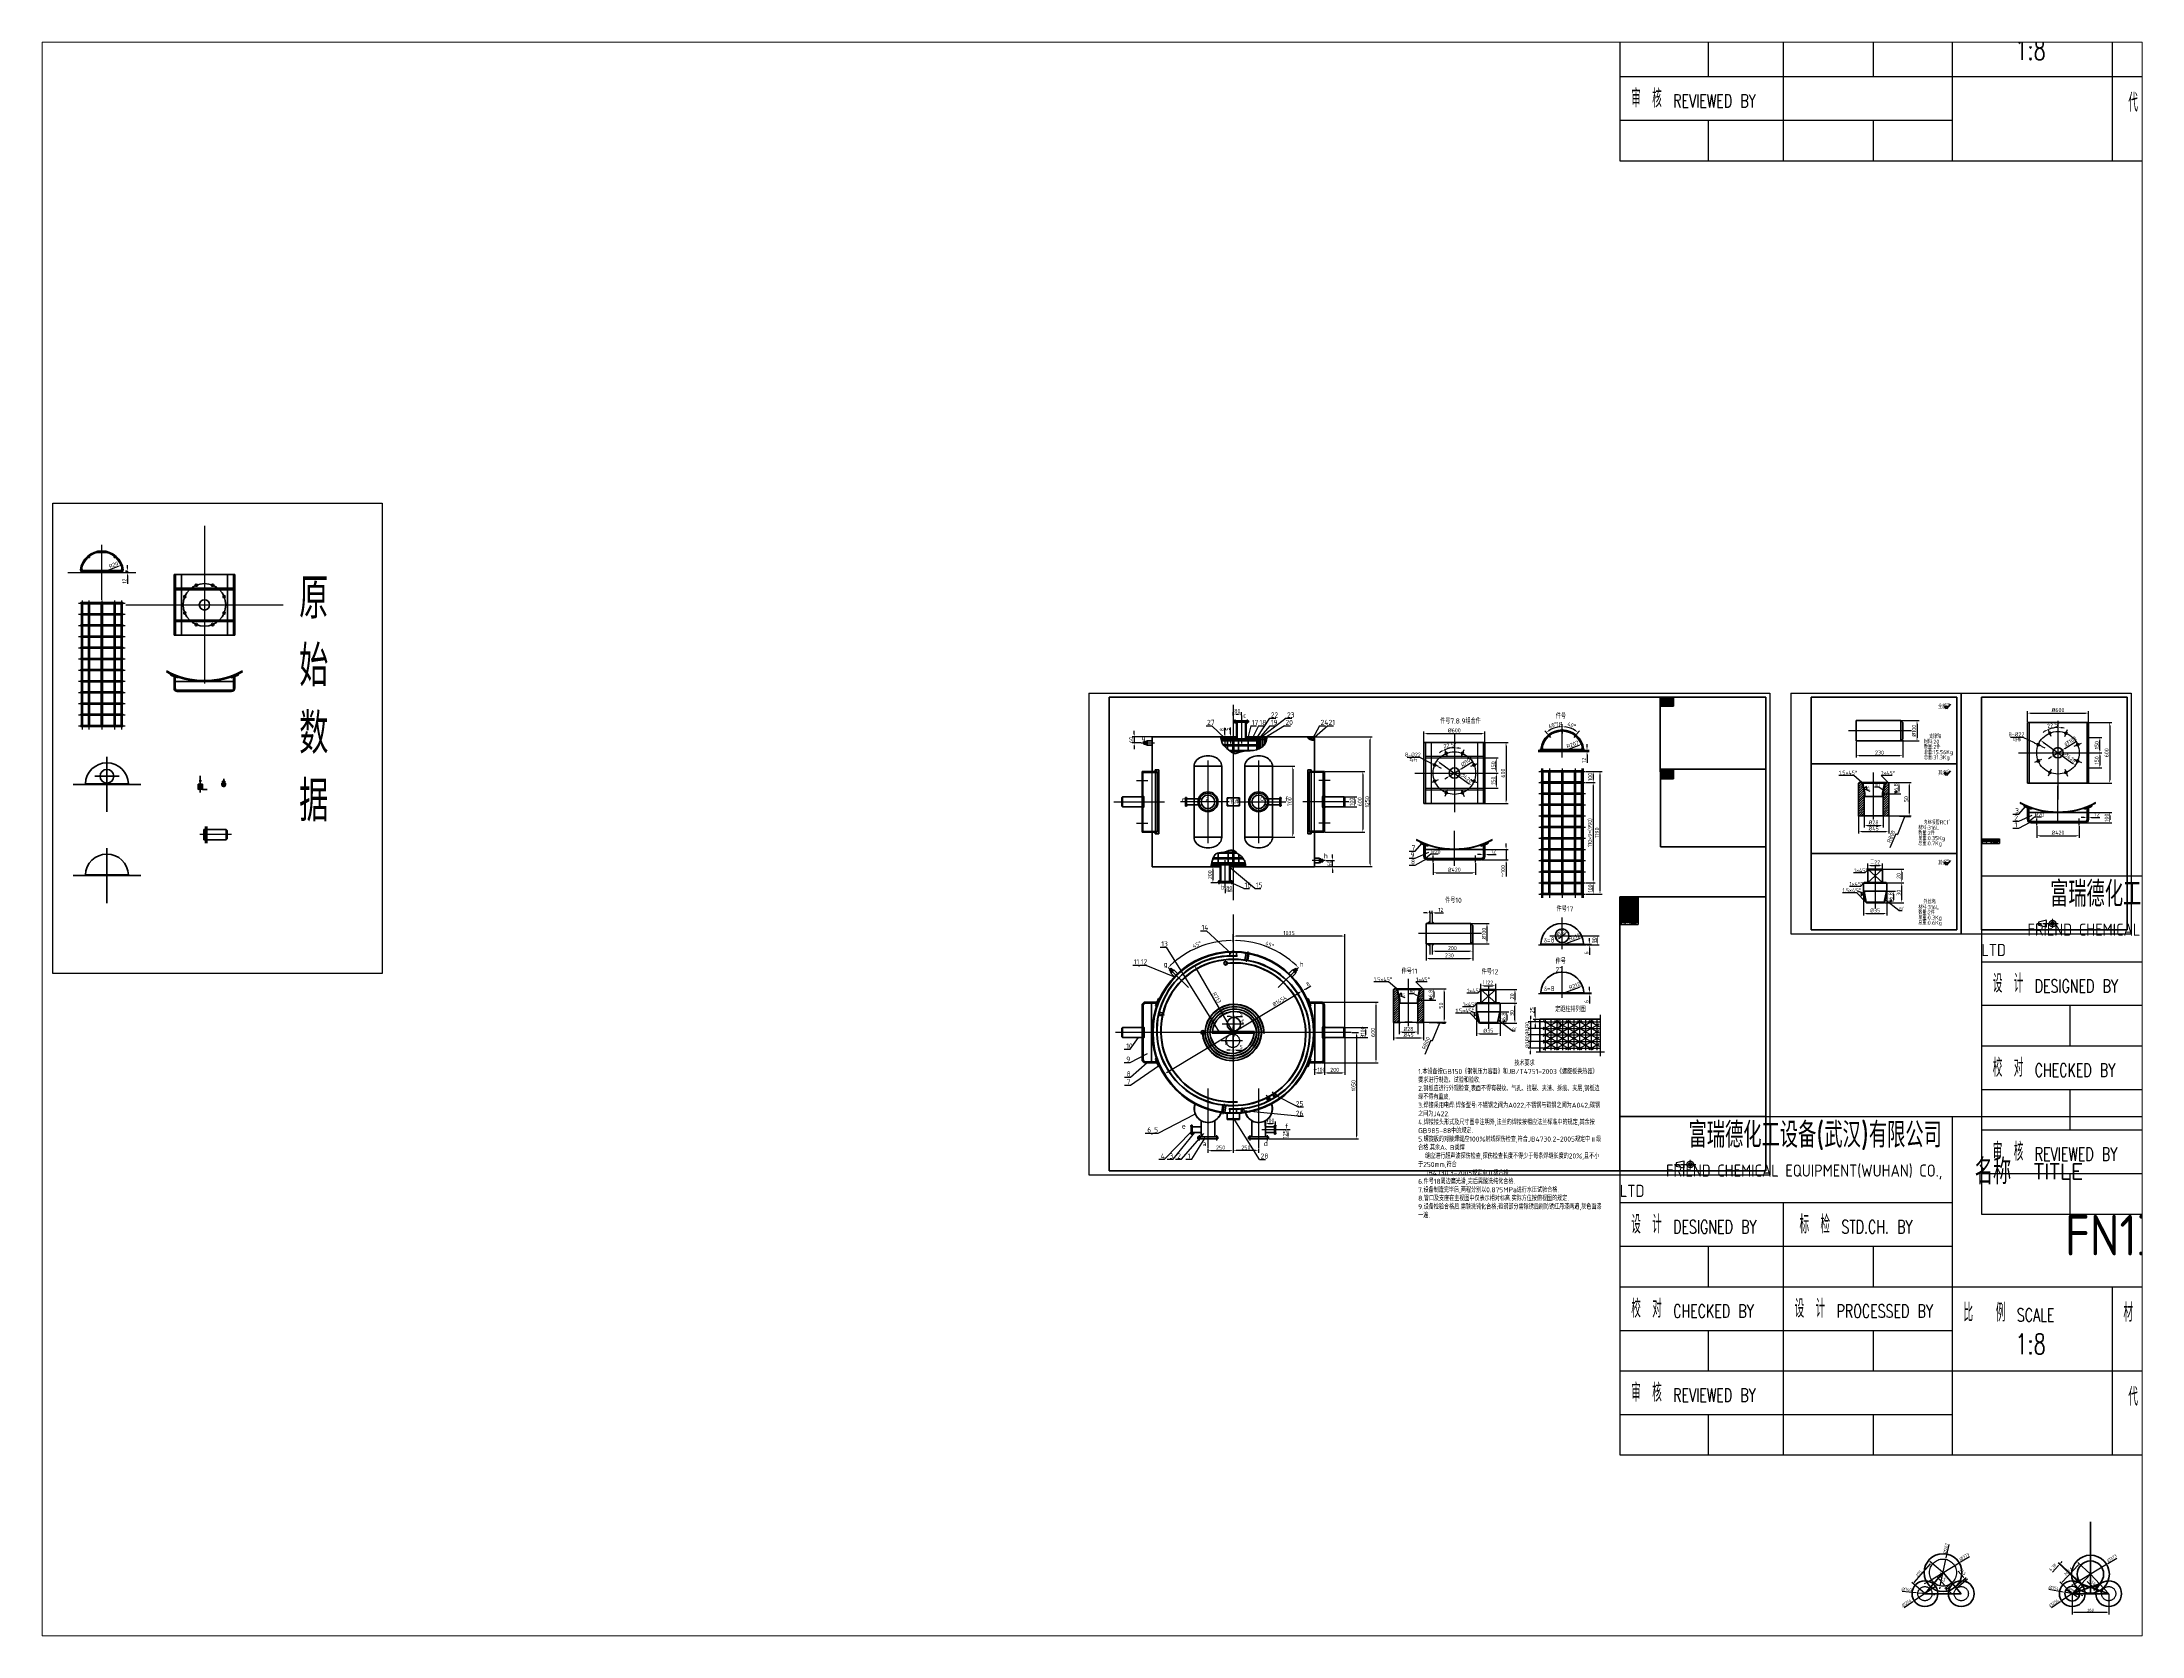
# Paper-space layout '布局1' of a CAD drawing. Header units: millimetres. Extents: x 26 to 231, y 20 to 176.
# The model-space entities are those that its viewports show. They can reach past a viewport. Long polylines and large blocks are cut down to what shows.
import ezdxf

# ---------------------------------------------------------------- set-up
doc = ezdxf.new("R2010")
doc.units = ezdxf.units.MM
for name, pattern in [('ACAD_ISO02W100', [15, 12, -3]), ('ACAD_ISO04W100', [30, 24, -3, 0, -3]), ('ACAD_ISO05W100', [33, 24, -3, 0, -3, 0, -3])]:
    doc.linetypes.add(name, pattern=pattern)
for name, color, linetype in [('2', 3, 'Continuous'), ('双点画线', 7, 'ACAD_ISO05W100'), ('填充线', 2, 'Continuous'), ('标注线', 1, 'Continuous'), ('虚线', 3, 'ACAD_ISO02W100'), ('轴线', 5, 'ACAD_ISO04W100')]:
    doc.layers.add(name, color=color, linetype=linetype)
for name, color, linetype, lineweight in [('中心线', 2, 'ACAD_ISO02W100', 20), ('粗线', 7, 'Continuous', 40), ('轮廓线', 7, 'Continuous', 40), ('钢板', 5, 'Continuous', 40)]:
    doc.layers.add(name, color=color, linetype=linetype, lineweight=lineweight)
doc.styles.add('GB', font='gbenor.shx', dxfattribs={"bigfont": 'gbcbig.shx'})
doc.styles.get("Standard").update_dxf_attribs({"font": 'txt', "bigfont": 'gbcbig.shx'})
doc.styles.add('工程字', font='gbenor.shx', dxfattribs={"bigfont": 'gbcbig.shx'})
doc.dimstyles.new('ISO-25', dxfattribs={"dimtxt": 40, "dimasz": 30, "dimexe": 20, "dimexo": 5, "dimgap": 10, "dimtad": 1, "dimtxsty": 'GB', "dimcen": 2.5, "dimadec": 0, "dimazin": 0, "dimtfac": 1, "dimtmove": 0, "dimatfit": 0, "dimfxl": 0, "dimarcsym": 0})

# ---------------------------------------------------------------- blocks, each defined once
blk = doc.blocks.new('*D2')
at = {"layer": 'Defpoints', "color": 0}
for p in [(21113, 482), (21307, 554)]:
    blk.add_point(p, dxfattribs=at)
at = {"layer": '标注线', "color": 0, "lineweight": -2}
blk.add_line((21113, 482), (21279, 544), dxfattribs=at)
at = {"layer": '标注线', "color": 0}
blk.add_solid([(21277, 548), (21281, 539), (21307, 554)], dxfattribs=at)
at = {"layer": '标注线', "color": 0, "insert": (21216, 552), "char_height": 40, "attachment_point": 5, "rotation": 20.3436, "style": 'GB'}
blk.add_mtext('R207', dxfattribs=at)
blk = doc.blocks.new('*D3')
at = {"layer": 'Defpoints', "color": 0}
for p in [(21301, 494), (21301, 482), (21358, 494)]:
    blk.add_point(p, dxfattribs=at)
at = {"layer": '标注线', "color": 0, "lineweight": -2}
for p, q in [((21306, 494), (21378, 494)), ((21306, 482), (21378, 482)), ((21358, 524), (21358, 554)), ((21358, 494), (21358, 482)), ((21358, 452), (21358, 370))]:
    blk.add_line(p, q, dxfattribs=at)
at = {"layer": '标注线', "color": 0}
for points in [[(21353, 524), (21363, 524), (21358, 494)], [(21353, 452), (21363, 452), (21358, 482)]]:
    blk.add_solid(points, dxfattribs=at)
at = {"layer": '标注线', "color": 0, "insert": (21328, 396), "char_height": 40, "attachment_point": 5, "rotation": 90, "style": 'GB'}
blk.add_mtext('12', dxfattribs=at)
blk = doc.blocks.new('*D4')
at = {"layer": 'Defpoints', "color": 0}
for p in [(18960, -2239), (19175, -2239), (18960, -2339)]:
    blk.add_point(p, dxfattribs=at)
at = {"layer": '标注线', "color": 0, "lineweight": -2}
for p, q in [((18965, -2239), (19195, -2239)), ((19175, -2309), (19175, -2269)), ((18965, -2339), (19195, -2339))]:
    blk.add_line(p, q, dxfattribs=at)
at = {"layer": '标注线', "color": 0}
for points in [[(19170, -2269), (19180, -2269), (19175, -2239)], [(19170, -2309), (19180, -2309), (19175, -2339)]]:
    blk.add_solid(points, dxfattribs=at)
at = {"layer": '标注线', "color": 0, "insert": (19145, -2289), "char_height": 40, "attachment_point": 5, "rotation": 90, "style": 'GB'}
blk.add_mtext('%%c100', dxfattribs=at)
blk = doc.blocks.new('*D5')
at = {"layer": 'Defpoints', "color": 0}
for p in [(17868, -1126), (17633, -1414), (17226, -1647), (17425, -1846), (17868, -3452)]:
    blk.add_point(p, dxfattribs=at)
at = {"layer": '标注线', "color": 0, "lineweight": -2}
blk.add_arc((17868, -2289), 907, 91.8959, 133.1041, dxfattribs=at)
at = {"layer": '标注线', "color": 0}
for points in [[(17838, -1378), (17838, -1388), (17868, -1383)], [(17252, -1631), (17245, -1624), (17227, -1648)]]:
    blk.add_solid(points, dxfattribs=at)
at = {"layer": '标注线', "color": 0, "insert": (17509, -1423), "char_height": 40, "attachment_point": 5, "rotation": 22.5, "style": 'GB'}
blk.add_mtext('45°', dxfattribs=at)
blk = doc.blocks.new('*D6')
at = {"layer": 'Defpoints', "color": 0}
for p in [(18668, -2289), (18768, -2557), (18768, -2688)]:
    blk.add_point(p, dxfattribs=at)
at = {"layer": '标注线', "color": 0, "lineweight": -2}
for p, q in [((18668, -2294), (18668, -2708)), ((18698, -2688), (18738, -2688)), ((18768, -2562), (18768, -2708))]:
    blk.add_line(p, q, dxfattribs=at)
at = {"layer": '标注线', "color": 0}
for points in [[(18698, -2683), (18698, -2693), (18668, -2688)], [(18738, -2683), (18738, -2693), (18768, -2688)]]:
    blk.add_solid(points, dxfattribs=at)
at = {"layer": '标注线', "color": 0, "insert": (18718, -2657), "char_height": 40, "attachment_point": 5, "style": 'GB'}
blk.add_mtext('～100', dxfattribs=at)
blk = doc.blocks.new('*D7')
at = {"layer": 'Defpoints', "color": 0}
for p in [(18968, -2332), (18768, -2557), (18968, -2688)]:
    blk.add_point(p, dxfattribs=at)
at = {"layer": '标注线', "color": 0, "lineweight": -2}
for p, q in [((18968, -2337), (18968, -2708)), ((18768, -2562), (18768, -2708)), ((18798, -2688), (18938, -2688))]:
    blk.add_line(p, q, dxfattribs=at)
at = {"layer": '标注线', "color": 0}
for points in [[(18798, -2683), (18798, -2693), (18768, -2688)], [(18938, -2683), (18938, -2693), (18968, -2688)]]:
    blk.add_solid(points, dxfattribs=at)
at = {"layer": '标注线', "color": 0, "insert": (18868, -2658), "char_height": 40, "attachment_point": 5, "style": 'GB'}
blk.add_mtext('200', dxfattribs=at)
blk = doc.blocks.new('*D8')
at = {"layer": 'Defpoints', "color": 0}
for p in [(17868, -1339), (17868, -1405), (18968, -2247)]:
    blk.add_point(p, dxfattribs=at)
at = {"layer": '标注线', "color": 0, "lineweight": -2}
for p, q in [((17868, -1400), (17868, -1319)), ((18938, -1339), (17898, -1339)), ((18968, -2242), (18968, -1319))]:
    blk.add_line(p, q, dxfattribs=at)
at = {"layer": '标注线', "color": 0}
for points in [[(17898, -1334), (17898, -1344), (17868, -1339)], [(18938, -1334), (18938, -1344), (18968, -1339)]]:
    blk.add_solid(points, dxfattribs=at)
at = {"layer": '标注线', "color": 0, "insert": (18418, -1309), "char_height": 40, "attachment_point": 5, "style": 'GB'}
blk.add_mtext('1035', dxfattribs=at)
blk = doc.blocks.new('*D9')
at = {"layer": 'Defpoints', "color": 0}
for p in [(19031, -2289), (18216, -3339), (19084, -3339)]:
    blk.add_point(p, dxfattribs=at)
at = {"layer": '标注线', "color": 0, "lineweight": -2}
for p, q in [((19036, -2289), (19104, -2289)), ((19084, -2319), (19084, -3309)), ((18221, -3339), (19104, -3339))]:
    blk.add_line(p, q, dxfattribs=at)
at = {"layer": '标注线', "color": 0}
for points in [[(19079, -2319), (19089, -2319), (19084, -2289)], [(19079, -3309), (19089, -3309), (19084, -3339)]]:
    blk.add_solid(points, dxfattribs=at)
at = {"layer": '标注线', "color": 0, "insert": (19054, -2814), "char_height": 40, "attachment_point": 5, "rotation": 90, "style": 'GB'}
blk.add_mtext('1050', dxfattribs=at)
blk = doc.blocks.new('*D10')
at = {"layer": 'Defpoints', "color": 0}
for p in [(18736, -1989), (18736, -2589), (19276, -2589)]:
    blk.add_point(p, dxfattribs=at)
at = {"layer": '标注线', "color": 0, "lineweight": -2}
for p, q in [((18741, -1989), (19296, -1989)), ((19276, -2019), (19276, -2559)), ((18741, -2589), (19296, -2589))]:
    blk.add_line(p, q, dxfattribs=at)
at = {"layer": '标注线', "color": 0}
for points in [[(19271, -2019), (19281, -2019), (19276, -1989)], [(19271, -2559), (19281, -2559), (19276, -2589)]]:
    blk.add_solid(points, dxfattribs=at)
at = {"layer": '标注线', "color": 0, "insert": (19246, -2289), "char_height": 40, "attachment_point": 5, "rotation": 90, "style": 'GB'}
blk.add_mtext('600', dxfattribs=at)
blk = doc.blocks.new('*D11')
at = {"layer": 'Defpoints', "color": 0}
for p in [(17868, -2128), (17873, -2124), (17873, -2133)]:
    blk.add_point(p, dxfattribs=at)
at = {"layer": '标注线', "color": 0, "lineweight": -2}
for p, q in [((17838, -2133), (17808, -2133)), ((17868, -2133), (17868, -2153)), ((17868, -2133), (17873, -2133)), ((17873, -2129), (17873, -2153)), ((17903, -2133), (17958, -2133))]:
    blk.add_line(p, q, dxfattribs=at)
at = {"layer": '标注线', "color": 0}
for points in [[(17838, -2128), (17838, -2138), (17868, -2133)], [(17903, -2128), (17903, -2138), (17873, -2133)]]:
    blk.add_solid(points, dxfattribs=at)
at = {"layer": '标注线', "color": 0, "insert": (17945, -2108), "char_height": 40, "attachment_point": 5, "style": 'GB'}
blk.add_mtext('5', dxfattribs=at)
blk = doc.blocks.new('*D12')
at = {"layer": 'Defpoints', "color": 0}
for p in [(17863, -2448), (17863, -2463), (17868, -2452)]:
    blk.add_point(p, dxfattribs=at)
at = {"layer": '标注线', "color": 0, "lineweight": -2}
for p, q in [((17833, -2463), (17803, -2463)), ((17863, -2453), (17863, -2483)), ((17863, -2463), (17868, -2463)), ((17868, -2457), (17868, -2483)), ((17898, -2463), (17963, -2463))]:
    blk.add_line(p, q, dxfattribs=at)
at = {"layer": '标注线', "color": 0}
for points in [[(17833, -2458), (17833, -2468), (17863, -2463)], [(17898, -2458), (17898, -2468), (17868, -2463)]]:
    blk.add_solid(points, dxfattribs=at)
at = {"layer": '标注线', "color": 0, "insert": (17945, -2433), "char_height": 40, "attachment_point": 5, "style": 'GB'}
blk.add_mtext('5', dxfattribs=at)
blk = doc.blocks.new('*D13')
at = {"layer": 'Defpoints', "color": 0}
for p in [(18547, -1881), (17189, -2698)]:
    blk.add_point(p, dxfattribs=at)
at = {"layer": '标注线', "color": 0, "lineweight": -2}
blk.add_line((17215, -2682), (18521, -1896), dxfattribs=at)
at = {"layer": '标注线', "color": 0}
for points in [[(18518, -1892), (18523, -1901), (18547, -1881)], [(17213, -2678), (17218, -2687), (17189, -2698)]]:
    blk.add_solid(points, dxfattribs=at)
at = {"layer": '标注线', "color": 0, "insert": (18325, -1979), "char_height": 40, "attachment_point": 5, "rotation": 31.0487, "style": 'GB'}
blk.add_mtext('%%C1454', dxfattribs=at)
blk = doc.blocks.new('*D14')
at = {"layer": 'Defpoints', "color": 0}
for p in [(18547, -1881), (18553, -1877), (18553, -1877)]:
    blk.add_point(p, dxfattribs=at)
at = {"layer": '标注线', "color": 0, "lineweight": -2}
for p, q in [((18544, -1877), (18536, -1864)), ((18551, -1873), (18543, -1860)), ((18579, -1861), (18633, -1829)), ((18521, -1896), (18495, -1912)), ((18547, -1881), (18553, -1877))]:
    blk.add_line(p, q, dxfattribs=at)
at = {"layer": '标注线', "color": 0}
for points in [[(18576, -1857), (18582, -1866), (18553, -1877)], [(18518, -1892), (18523, -1901), (18547, -1881)]]:
    blk.add_solid(points, dxfattribs=at)
at = {"layer": '标注线', "color": 0, "insert": (18604, -1812), "char_height": 40, "attachment_point": 5, "rotation": 31.0487, "style": 'GB'}
blk.add_mtext('8', dxfattribs=at)
blk = doc.blocks.new('*D15')
at = {"layer": 'Defpoints', "color": 0}
for p in [(17618, -3434), (17868, -3394), (17868, -3455)]:
    blk.add_point(p, dxfattribs=at)
at = {"layer": '标注线', "color": 0, "lineweight": -2}
for p, q in [((17618, -3439), (17618, -3475)), ((17648, -3455), (17838, -3455)), ((17868, -3399), (17868, -3475))]:
    blk.add_line(p, q, dxfattribs=at)
at = {"layer": '标注线', "color": 0}
for points in [[(17648, -3450), (17648, -3460), (17618, -3455)], [(17838, -3450), (17838, -3460), (17868, -3455)]]:
    blk.add_solid(points, dxfattribs=at)
at = {"layer": '标注线', "color": 0, "insert": (17743, -3425), "char_height": 40, "attachment_point": 5, "style": 'GB'}
blk.add_mtext('250', dxfattribs=at)
blk = doc.blocks.new('*D16')
at = {"layer": 'Defpoints', "color": 0}
for p in [(17868, -3394), (17868, -3455), (18118, -3434)]:
    blk.add_point(p, dxfattribs=at)
at = {"layer": '标注线', "color": 0, "lineweight": -2}
for p, q in [((17868, -3399), (17868, -3475)), ((18088, -3455), (17898, -3455)), ((18118, -3439), (18118, -3475))]:
    blk.add_line(p, q, dxfattribs=at)
at = {"layer": '标注线', "color": 0}
for points in [[(17898, -3450), (17898, -3460), (17868, -3455)], [(18088, -3450), (18088, -3460), (18118, -3455)]]:
    blk.add_solid(points, dxfattribs=at)
at = {"layer": '标注线', "color": 0, "insert": (17993, -3425), "char_height": 40, "attachment_point": 5, "style": 'GB'}
blk.add_mtext('250', dxfattribs=at)
blk = doc.blocks.new('*D17')
at = {"layer": 'Defpoints', "color": 0}
for p in [(17868, 831), (17948, 851), (17948, 835)]:
    blk.add_point(p, dxfattribs=at)
at = {"layer": '标注线', "color": 0, "lineweight": -2}
for p, q in [((17868, 836), (17868, 871)), ((17898, 851), (17918, 851)), ((17948, 840), (17948, 871))]:
    blk.add_line(p, q, dxfattribs=at)
at = {"layer": '标注线', "color": 0}
for points in [[(17898, 856), (17898, 846), (17868, 851)], [(17918, 856), (17918, 846), (17948, 851)]]:
    blk.add_solid(points, dxfattribs=at)
at = {"layer": '标注线', "color": 0, "insert": (17908, 881), "char_height": 40, "attachment_point": 5, "style": 'GB'}
blk.add_mtext('80', dxfattribs=at)
blk = doc.blocks.new('*D18')
at = {"layer": 'Defpoints', "color": 0}
for p in [(18960, 36), (18960, -64), (19066, -64)]:
    blk.add_point(p, dxfattribs=at)
at = {"layer": '标注线', "color": 0, "lineweight": -2}
for p, q in [((18965, 36), (19086, 36)), ((19066, 6), (19066, -34)), ((18965, -64), (19086, -64))]:
    blk.add_line(p, q, dxfattribs=at)
at = {"layer": '标注线', "color": 0}
for points in [[(19061, 6), (19071, 6), (19066, 36)], [(19061, -34), (19071, -34), (19066, -64)]]:
    blk.add_solid(points, dxfattribs=at)
at = {"layer": '标注线', "color": 0, "insert": (19036, -14), "char_height": 40, "attachment_point": 5, "rotation": 90, "style": 'GB'}
blk.add_mtext('100', dxfattribs=at)
blk = doc.blocks.new('*D19')
at = {"layer": 'Defpoints', "color": 0}
for p in [(18768, 286), (18768, -314), (19146, -314)]:
    blk.add_point(p, dxfattribs=at)
at = {"layer": '标注线', "color": 0, "lineweight": -2}
for p, q in [((18773, 286), (19166, 286)), ((19146, 256), (19146, -284)), ((18773, -314), (19166, -314))]:
    blk.add_line(p, q, dxfattribs=at)
at = {"layer": '标注线', "color": 0}
for points in [[(19141, 256), (19151, 256), (19146, 286)], [(19141, -284), (19151, -284), (19146, -314)]]:
    blk.add_solid(points, dxfattribs=at)
at = {"layer": '标注线', "color": 0, "insert": (19116, -14), "char_height": 40, "attachment_point": 5, "rotation": 90, "style": 'GB'}
blk.add_mtext('600', dxfattribs=at)
blk = doc.blocks.new('*D20')
at = {"layer": 'Defpoints', "color": 0}
for p in [(18668, 626), (19219, 626), (18668, -654)]:
    blk.add_point(p, dxfattribs=at)
at = {"layer": '标注线', "color": 0, "lineweight": -2}
for p, q in [((18673, 626), (19239, 626)), ((19219, -624), (19219, 596)), ((18673, -654), (19239, -654))]:
    blk.add_line(p, q, dxfattribs=at)
at = {"layer": '标注线', "color": 0}
for points in [[(19214, 596), (19224, 596), (19219, 626)], [(19214, -624), (19224, -624), (19219, -654)]]:
    blk.add_solid(points, dxfattribs=at)
at = {"layer": '标注线', "color": 0, "insert": (19189, -14), "char_height": 40, "attachment_point": 5, "rotation": 90, "style": 'GB'}
blk.add_mtext('1250', dxfattribs=at)
blk = doc.blocks.new('*D21')
at = {"layer": 'Defpoints', "color": 0}
for p in [(18775, -594), (18846, -594), (18668, -654)]:
    blk.add_point(p, dxfattribs=at)
at = {"layer": '标注线', "color": 0, "lineweight": -2}
for p, q in [((18780, -594), (18866, -594)), ((18846, -564), (18846, -534)), ((18846, -654), (18846, -594)), ((18673, -654), (18866, -654)), ((18846, -684), (18846, -714))]:
    blk.add_line(p, q, dxfattribs=at)
at = {"layer": '标注线', "color": 0}
for points in [[(18841, -564), (18851, -564), (18846, -594)], [(18841, -684), (18851, -684), (18846, -654)]]:
    blk.add_solid(points, dxfattribs=at)
at = {"layer": '标注线', "color": 0, "insert": (18816, -624), "char_height": 40, "attachment_point": 5, "rotation": 90, "style": 'GB'}
blk.add_mtext('60', dxfattribs=at)
blk = doc.blocks.new('*D22')
at = {"layer": 'Defpoints', "color": 0}
for p in [(17667, -814), (17668, -654), (17717, -814)]:
    blk.add_point(p, dxfattribs=at)
at = {"layer": '标注线', "color": 0, "lineweight": -2}
for p, q in [((17663, -654), (17647, -654)), ((17712, -814), (17647, -814)), ((17667, -684), (17667, -784))]:
    blk.add_line(p, q, dxfattribs=at)
at = {"layer": '标注线', "color": 0}
for points in [[(17662, -684), (17672, -684), (17667, -654)], [(17662, -784), (17672, -784), (17667, -814)]]:
    blk.add_solid(points, dxfattribs=at)
at = {"layer": '标注线', "color": 0, "insert": (17637, -734), "char_height": 40, "attachment_point": 5, "rotation": 90, "style": 'GB'}
blk.add_mtext('200', dxfattribs=at)
blk = doc.blocks.new('*D23')
at = {"layer": 'Defpoints', "color": 0}
for p in [(18254, 336), (18254, -364), (18454, -364)]:
    blk.add_point(p, dxfattribs=at)
at = {"layer": '标注线', "color": 0, "lineweight": -2}
for p, q in [((18259, 336), (18474, 336)), ((18454, 306), (18454, -334)), ((18259, -364), (18474, -364))]:
    blk.add_line(p, q, dxfattribs=at)
at = {"layer": '标注线', "color": 0}
for points in [[(18449, 306), (18459, 306), (18454, 336)], [(18449, -334), (18459, -334), (18454, -364)]]:
    blk.add_solid(points, dxfattribs=at)
at = {"layer": '标注线', "color": 0, "insert": (18424, -14), "char_height": 40, "attachment_point": 5, "rotation": 90, "style": 'GB'}
blk.add_mtext('700', dxfattribs=at)
blk = doc.blocks.new('*D24')
at = {"layer": 'Defpoints', "color": 0}
for p in [(17788, -863), (17868, -863), (17868, -894)]:
    blk.add_point(p, dxfattribs=at)
at = {"layer": '标注线', "color": 0, "lineweight": -2}
for p, q in [((17788, -868), (17788, -914)), ((17818, -894), (17838, -894)), ((17868, -868), (17868, -914))]:
    blk.add_line(p, q, dxfattribs=at)
at = {"layer": '标注线', "color": 0}
for points in [[(17818, -889), (17818, -899), (17788, -894)], [(17838, -889), (17838, -899), (17868, -894)]]:
    blk.add_solid(points, dxfattribs=at)
at = {"layer": '标注线', "color": 0, "insert": (17828, -864), "char_height": 40, "attachment_point": 5, "style": 'GB'}
blk.add_mtext('80', dxfattribs=at)
blk = doc.blocks.new('*T25')
at = {"layer": '2', "color": 0, "lineweight": -2}
for p, q in [((0, 0), (872, 0)), ((0, 0), (0, -347)), ((872, 0), (1612, 0)), ((1612, 0), (2500, 0)), ((2500, 0), (3278, 0)), ((3278, 0), (4856, 0)), ((3278, 0), (3278, -347)), ((4856, 0), (6134, 0)), ((6134, 0), (6973, 0)), ((6973, 0), (8156, 0)), ((8156, 0), (8986, 0)), ((8986, 0), (8986, -347)), ((0, -347), (0, -598)), ((3278, -347), (3278, -598)), ((8986, -347), (8986, -598)), ((0, -598), (0, -848)), ((3278, -598), (3278, -848)), ((8986, -598), (8986, -848)), ((0, -848), (872, -848)), ((0, -848), (0, -1278)), ((872, -848), (1612, -848)), ((1612, -848), (2500, -848)), ((1612, -848), (1612, -1278)), ((2500, -848), (3278, -848)), ((3278, -848), (3278, -1278)), ((8986, -848), (8986, -1278)), ((0, -1278), (872, -1278)), ((0, -1278), (0, -1678)), ((872, -1278), (1612, -1278)), ((872, -1278), (872, -1678)), ((1612, -1278), (2500, -1278)), ((1612, -1278), (1612, -1678)), ((2500, -1278), (3278, -1278)), ((2500, -1278), (2500, -1678)), ((3278, -1278), (3278, -1678)), ((8986, -1278), (8986, -1678)), ((0, -1678), (872, -1678)), ((0, -1678), (0, -2108)), ((872, -1678), (1612, -1678)), ((1612, -1678), (2500, -1678)), ((1612, -1678), (1612, -2108)), ((2500, -1678), (3278, -1678)), ((3278, -1678), (4856, -1678)), ((3278, -1678), (3278, -2108)), ((4856, -1678), (6134, -1678)), ((4856, -1678), (4856, -2108)), ((6134, -1678), (6973, -1678)), ((6973, -1678), (8156, -1678)), ((6973, -1678), (6973, -2108)), ((8156, -1678), (8986, -1678)), ((8986, -1678), (8986, -2108)), ((0, -2108), (872, -2108)), ((0, -2108), (0, -2507)), ((872, -2108), (1612, -2108)), ((872, -2108), (872, -2507)), ((1612, -2108), (2500, -2108)), ((1612, -2108), (1612, -2507)), ((2500, -2108), (3278, -2108)), ((2500, -2108), (2500, -2507)), ((3278, -2108), (3278, -2507)), ((4856, -2108), (4856, -2507)), ((6973, -2108), (6973, -2507)), ((8986, -2108), (8986, -2507)), ((0, -2507), (872, -2507)), ((0, -2507), (0, -2937)), ((872, -2507), (1612, -2507)), ((1612, -2507), (2500, -2507)), ((1612, -2507), (1612, -2937)), ((2500, -2507), (3278, -2507)), ((3278, -2507), (4856, -2507)), ((3278, -2507), (3278, -2937)), ((4856, -2507), (6134, -2507)), ((4856, -2507), (4856, -2937)), ((6134, -2507), (6973, -2507)), ((6973, -2507), (8156, -2507)), ((8156, -2507), (8986, -2507)), ((8156, -2507), (8156, -2937)), ((8986, -2507), (8986, -2937)), ((0, -2937), (872, -2937)), ((0, -2937), (0, -3337)), ((872, -2937), (1612, -2937)), ((872, -2937), (872, -3337)), ((1612, -2937), (2500, -2937)), ((1612, -2937), (1612, -3337)), ((2500, -2937), (3278, -2937)), ((2500, -2937), (2500, -3337)), ((3278, -2937), (3278, -3337)), ((4856, -2937), (4856, -3337)), ((8156, -2937), (8156, -3337)), ((8986, -2937), (8986, -3337)), ((0, -3337), (872, -3337)), ((872, -3337), (1612, -3337)), ((1612, -3337), (2500, -3337)), ((2500, -3337), (3278, -3337)), ((3278, -3337), (4856, -3337)), ((4856, -3337), (6134, -3337)), ((6134, -3337), (6973, -3337)), ((6973, -3337), (8156, -3337)), ((8156, -3337), (8986, -3337))]:
    blk.add_line(p, q, dxfattribs=at)
at = {"layer": '2', "color": 0, "insert": (0, -424), "char_height": 250, "width": 3278.16, "attachment_point": 4, "style": '工程字'}
blk.add_mtext('     富瑞德化工设备(武汉)有限公司\\P{\\H0.48x;       FRIEND CHEMICAL EQUIPMENT(WUHAN) CO., LTD}', dxfattribs=at)
at = {"layer": '2', "color": 0}
for s, insert, char_height, width, attachment_point in [('\\A1; \\P 名称 {\\H0.6x;TITLE\\P}     {\\Fgbenor|c0;\\H1.6x;FN138m\\H0.7x;\\S2^ ;\\Ftxt,gbcbig|c134;\\H1.429x;脱酸贫液冷却器}', (3278, 0), 250, 5707.25, 1), ('{\\W0.7; 设 计 \\H0.7222x;DESIGNED BY}', (0, -1063), 180, 1611.52, 4), (' {\\W0.7;标 检 \\H0.7222x;STD.CH. BY}', (1612, -1063), 180, 1666.52, 4), ('{\\W0.7; 校 对 \\H0.7222x;CHECKED BY}', (0, -1893), 180, 1611.52, 4), ('{\\W0.7; 设 计 \\H0.7222x;PROCESSED BY}', (1612, -1893), 180, 1666.52, 4), ('{\\W0.7; 比  例 \\H0.7222x;SCALE\\P\\H1.538x;     1:8}', (3278, -2092), 180, 1577.4, 4), ('{\\W0.7; 材  料 \\H0.7222x;MATERLAL\\P\\H1.538x;\\W1;    按图}', (4856, -2092), 180, 2116.74, 4), ('{\\W0.7; 重  量 \\H0.7222x;WEIGHT  (kg)\\P\\H1.538x;    6102.3 Kg}', (6973, -2092), 180, 2012.87, 4), ('{\\W0.7; 审 核 \\H0.7222x;REVIEWED BY}', (0, -2722), 180, 1611.52, 4), (' {\\W0.7;代  号 \\H0.7222x;DRAWING NO.\\P\\H1.538x;\\W1;     \\W0.7;FCE2007-01}', (4856, -2922), 180, 3300.32, 4), ('{\\H0.2778x; }版\\P{\\H0.7222x;  REV.\\P   A}', (8156, -2922), 180, 829.29, 4)]:
    blk.add_mtext(s, dxfattribs=dict(at, insert=insert, char_height=char_height, width=width, attachment_point=attachment_point))
blk = doc.blocks.new('*T26')
at = {"layer": '2', "color": 0, "lineweight": -2}
for p, q in [((0, 0), (11, 0)), ((0, 0), (0, -9)), ((11, 0), (48, 0)), ((11, 0), (11, -9)), ((48, 0), (98, 0)), ((48, 0), (48, -9)), ((98, 0), (116, 0)), ((98, 0), (98, -9)), ((116, 0), (128, 0)), ((116, 0), (116, -9)), ((128, 0), (143, 0)), ((128, 0), (128, -9)), ((143, 0), (158, 0)), ((143, 0), (143, -9)), ((158, 0), (180, 0)), ((158, 0), (158, -9)), ((180, 0), (180, -9)), ((0, -9), (11, -9)), ((0, -9), (0, -18)), ((0, -18), (11, -18)), ((0, -18), (0, -27)), ((0, -27), (11, -27)), ((0, -27), (0, -36)), ((0, -36), (11, -36)), ((0, -36), (0, -45)), ((0, -45), (11, -45)), ((0, -45), (0, -54)), ((0, -54), (11, -54)), ((0, -54), (0, -63)), ((0, -63), (11, -63)), ((0, -63), (0, -72)), ((0, -72), (11, -72)), ((0, -72), (0, -81)), ((0, -81), (11, -81)), ((0, -81), (0, -90)), ((0, -90), (11, -90)), ((0, -90), (0, -99)), ((0, -99), (11, -99)), ((0, -99), (0, -108)), ((0, -108), (11, -108)), ((0, -108), (0, -117)), ((0, -117), (11, -117)), ((0, -117), (0, -126)), ((0, -126), (11, -126)), ((0, -126), (0, -135)), ((0, -135), (11, -135)), ((0, -135), (0, -144)), ((0, -144), (11, -144)), ((0, -144), (0, -153)), ((0, -153), (11, -153)), ((0, -153), (0, -162)), ((0, -162), (11, -162)), ((0, -162), (0, -171)), ((0, -171), (11, -171)), ((0, -171), (0, -181)), ((0, -181), (11, -181)), ((0, -181), (0, -190)), ((0, -190), (11, -190)), ((0, -190), (0, -199)), ((0, -199), (11, -199)), ((0, -199), (0, -208)), ((11, -9), (48, -9)), ((11, -9), (11, -18)), ((11, -18), (48, -18)), ((11, -18), (11, -27)), ((11, -27), (48, -27)), ((11, -27), (11, -36)), ((11, -36), (48, -36)), ((11, -36), (11, -45)), ((11, -45), (48, -45)), ((11, -45), (11, -54)), ((11, -54), (48, -54)), ((11, -54), (11, -63)), ((11, -63), (48, -63)), ((11, -63), (11, -72)), ((11, -72), (48, -72)), ((11, -72), (11, -81)), ((11, -81), (48, -81)), ((11, -81), (11, -90)), ((11, -90), (48, -90)), ((11, -90), (11, -99)), ((11, -99), (48, -99)), ((11, -99), (11, -108)), ((11, -108), (48, -108)), ((11, -108), (11, -117)), ((11, -117), (48, -117)), ((11, -117), (11, -126)), ((11, -126), (48, -126)), ((11, -126), (11, -135)), ((11, -135), (48, -135)), ((11, -135), (11, -144)), ((11, -144), (48, -144)), ((11, -144), (11, -153)), ((11, -153), (48, -153)), ((11, -153), (11, -162)), ((11, -162), (48, -162)), ((11, -162), (11, -171)), ((11, -171), (48, -171)), ((11, -171), (11, -181)), ((11, -181), (48, -181)), ((11, -181), (11, -190)), ((11, -190), (48, -190)), ((11, -190), (11, -199)), ((11, -199), (48, -199)), ((11, -199), (11, -208)), ((48, -9), (98, -9)), ((48, -9), (48, -18)), ((48, -18), (98, -18)), ((48, -18), (48, -27)), ((48, -27), (98, -27)), ((48, -27), (48, -36)), ((48, -36), (98, -36)), ((48, -36), (48, -45)), ((48, -45), (98, -45)), ((48, -45), (48, -54)), ((48, -54), (98, -54)), ((48, -54), (48, -63)), ((48, -63), (98, -63)), ((48, -63), (48, -72)), ((48, -72), (98, -72)), ((48, -72), (48, -81)), ((48, -81), (98, -81)), ((48, -81), (48, -90)), ((48, -90), (98, -90)), ((48, -90), (48, -99)), ((48, -99), (98, -99)), ((48, -99), (48, -108)), ((48, -108), (98, -108)), ((48, -108), (48, -117)), ((48, -117), (98, -117)), ((48, -117), (48, -126)), ((48, -126), (98, -126)), ((48, -126), (48, -135)), ((48, -135), (98, -135)), ((48, -135), (48, -144)), ((48, -144), (98, -144)), ((48, -144), (48, -153)), ((48, -153), (98, -153)), ((48, -153), (48, -162)), ((48, -162), (98, -162)), ((48, -162), (48, -171)), ((48, -171), (98, -171)), ((48, -171), (48, -181)), ((48, -181), (98, -181)), ((48, -181), (48, -190)), ((48, -190), (98, -190)), ((48, -190), (48, -199)), ((48, -199), (98, -199)), ((48, -199), (48, -208)), ((98, -9), (116, -9)), ((98, -9), (98, -18)), ((98, -18), (116, -18)), ((98, -18), (98, -27)), ((98, -27), (116, -27)), ((98, -27), (98, -36)), ((98, -36), (116, -36)), ((98, -36), (98, -45)), ((98, -45), (116, -45)), ((98, -45), (98, -54)), ((98, -54), (116, -54)), ((98, -54), (98, -63)), ((98, -63), (116, -63)), ((98, -63), (98, -72)), ((98, -72), (116, -72)), ((98, -72), (98, -81)), ((98, -81), (116, -81)), ((98, -81), (98, -90)), ((98, -90), (116, -90)), ((98, -90), (98, -99)), ((98, -99), (116, -99)), ((98, -99), (98, -108)), ((98, -108), (116, -108)), ((98, -108), (98, -117)), ((98, -117), (116, -117)), ((98, -117), (98, -126)), ((98, -126), (116, -126)), ((98, -126), (98, -135)), ((98, -135), (116, -135)), ((98, -135), (98, -144)), ((98, -144), (116, -144)), ((98, -144), (98, -153)), ((98, -153), (116, -153)), ((98, -153), (98, -162)), ((98, -162), (116, -162)), ((98, -162), (98, -171)), ((98, -171), (116, -171)), ((98, -171), (98, -181)), ((98, -181), (116, -181)), ((98, -181), (98, -190)), ((98, -190), (116, -190)), ((98, -190), (98, -199)), ((98, -199), (116, -199)), ((98, -199), (98, -208)), ((116, -9), (128, -9)), ((116, -9), (116, -18)), ((116, -18), (128, -18)), ((116, -18), (116, -27)), ((116, -27), (128, -27)), ((116, -27), (116, -36)), ((116, -36), (128, -36)), ((116, -36), (116, -45)), ((116, -45), (128, -45)), ((116, -45), (116, -54)), ((116, -54), (128, -54)), ((116, -54), (116, -63)), ((116, -63), (128, -63)), ((116, -63), (116, -72)), ((116, -72), (128, -72)), ((116, -72), (116, -81)), ((116, -81), (128, -81)), ((116, -81), (116, -90)), ((116, -90), (128, -90)), ((116, -90), (116, -99)), ((116, -99), (128, -99)), ((116, -99), (116, -108)), ((116, -108), (128, -108)), ((116, -108), (116, -117)), ((116, -117), (128, -117)), ((116, -117), (116, -126)), ((116, -126), (128, -126)), ((116, -126), (116, -135)), ((116, -135), (128, -135)), ((116, -135), (116, -144)), ((116, -144), (128, -144)), ((116, -144), (116, -153)), ((116, -153), (128, -153)), ((116, -153), (116, -162)), ((116, -162), (128, -162)), ((116, -162), (116, -171)), ((116, -171), (128, -171)), ((116, -171), (116, -181)), ((116, -181), (128, -181)), ((116, -181), (116, -190)), ((116, -190), (128, -190)), ((116, -190), (116, -199)), ((116, -199), (128, -199)), ((116, -199), (116, -208)), ((128, -9), (143, -9)), ((128, -9), (128, -18)), ((128, -18), (143, -18)), ((128, -18), (128, -27)), ((128, -27), (143, -27)), ((128, -27), (128, -36)), ((128, -36), (143, -36)), ((128, -36), (128, -45)), ((128, -45), (143, -45)), ((128, -45), (128, -54)), ((128, -54), (143, -54)), ((128, -54), (128, -63)), ((128, -63), (143, -63)), ((128, -63), (128, -72)), ((128, -72), (143, -72)), ((128, -72), (128, -81)), ((128, -81), (143, -81)), ((128, -81), (128, -90)), ((128, -90), (143, -90)), ((128, -90), (128, -99)), ((128, -99), (143, -99)), ((128, -99), (128, -108)), ((128, -108), (143, -108)), ((128, -108), (128, -117)), ((128, -117), (143, -117)), ((128, -117), (128, -126)), ((128, -126), (143, -126)), ((128, -126), (128, -135)), ((128, -135), (143, -135)), ((128, -135), (128, -144)), ((128, -144), (143, -144)), ((128, -144), (128, -153)), ((128, -153), (143, -153)), ((128, -153), (128, -162)), ((128, -162), (143, -162)), ((128, -162), (128, -171)), ((128, -171), (143, -171)), ((128, -171), (128, -181)), ((128, -181), (143, -181)), ((128, -181), (128, -190)), ((128, -190), (143, -190)), ((128, -190), (128, -199)), ((128, -199), (143, -199)), ((128, -199), (128, -208)), ((143, -9), (158, -9)), ((143, -9), (143, -18)), ((143, -18), (158, -18)), ((143, -18), (143, -27)), ((143, -27), (158, -27)), ((143, -27), (143, -36)), ((143, -36), (158, -36)), ((143, -36), (143, -45)), ((143, -45), (158, -45)), ((143, -45), (143, -54)), ((143, -54), (158, -54)), ((143, -54), (143, -63)), ((143, -63), (158, -63)), ((143, -63), (143, -72)), ((143, -72), (158, -72)), ((143, -72), (143, -81)), ((143, -81), (158, -81)), ((143, -81), (143, -90)), ((143, -90), (158, -90)), ((143, -90), (143, -99)), ((143, -99), (158, -99)), ((143, -99), (143, -108)), ((143, -108), (158, -108)), ((143, -108), (143, -117)), ((143, -117), (158, -117)), ((143, -117), (143, -126)), ((143, -126), (158, -126)), ((143, -126), (143, -135)), ((143, -135), (158, -135)), ((143, -135), (143, -144)), ((143, -144), (158, -144)), ((143, -144), (143, -153)), ((143, -153), (158, -153)), ((143, -153), (143, -162)), ((143, -162), (158, -162)), ((143, -162), (143, -171)), ((143, -171), (158, -171)), ((143, -171), (143, -181)), ((143, -181), (158, -181)), ((143, -181), (143, -190)), ((143, -190), (158, -190)), ((143, -190), (143, -199)), ((143, -199), (158, -199)), ((143, -199), (143, -208)), ((158, -9), (180, -9)), ((158, -9), (158, -18)), ((158, -18), (180, -18)), ((158, -18), (158, -27)), ((158, -27), (180, -27)), ((158, -27), (158, -36)), ((158, -36), (180, -36)), ((158, -36), (158, -45)), ((158, -45), (180, -45)), ((158, -45), (158, -54)), ((158, -54), (180, -54)), ((158, -54), (158, -63)), ((158, -63), (180, -63)), ((158, -63), (158, -72)), ((158, -72), (180, -72)), ((158, -72), (158, -81)), ((158, -81), (180, -81)), ((158, -81), (158, -90)), ((158, -90), (180, -90)), ((158, -90), (158, -99)), ((158, -99), (180, -99)), ((158, -99), (158, -108)), ((158, -108), (180, -108)), ((158, -108), (158, -117)), ((158, -117), (180, -117)), ((158, -117), (158, -126)), ((158, -126), (180, -126)), ((158, -126), (158, -135)), ((158, -135), (180, -135)), ((158, -135), (158, -144)), ((158, -144), (180, -144)), ((158, -144), (158, -153)), ((158, -153), (180, -153)), ((158, -153), (158, -162)), ((158, -162), (180, -162)), ((158, -162), (158, -171)), ((158, -171), (180, -171)), ((158, -171), (158, -181)), ((158, -181), (180, -181)), ((158, -181), (158, -190)), ((158, -190), (180, -190)), ((158, -190), (158, -199)), ((158, -199), (180, -199)), ((158, -199), (158, -208)), ((180, -9), (180, -18)), ((180, -18), (180, -27)), ((180, -27), (180, -36)), ((180, -36), (180, -45)), ((180, -45), (180, -54)), ((180, -54), (180, -63)), ((180, -63), (180, -72)), ((180, -72), (180, -81)), ((180, -81), (180, -90)), ((180, -90), (180, -99)), ((180, -99), (180, -108)), ((180, -108), (180, -117)), ((180, -117), (180, -126)), ((180, -126), (180, -135)), ((180, -135), (180, -144)), ((180, -144), (180, -153)), ((180, -153), (180, -162)), ((180, -162), (180, -171)), ((180, -171), (180, -181)), ((180, -181), (180, -190)), ((180, -190), (180, -199)), ((180, -199), (180, -208)), ((0, -208), (11, -208)), ((0, -208), (0, -217)), ((0, -217), (11, -217)), ((0, -217), (0, -226)), ((0, -226), (11, -226)), ((0, -226), (0, -235)), ((0, -235), (11, -235)), ((0, -235), (0, -244)), ((0, -244), (11, -244)), ((0, -244), (0, -253)), ((0, -253), (11, -253)), ((0, -253), (0, -262)), ((0, -262), (0, -271)), ((0, -271), (11, -271)), ((11, -208), (48, -208)), ((11, -208), (11, -217)), ((11, -217), (48, -217)), ((11, -217), (11, -226)), ((11, -226), (48, -226)), ((11, -226), (11, -235)), ((11, -235), (48, -235)), ((11, -235), (11, -244)), ((11, -244), (48, -244)), ((11, -244), (11, -253)), ((11, -253), (48, -253)), ((11, -253), (11, -262)), ((11, -262), (11, -271)), ((11, -271), (48, -271)), ((48, -208), (98, -208)), ((48, -208), (48, -217)), ((48, -217), (98, -217)), ((48, -217), (48, -226)), ((48, -226), (98, -226)), ((48, -226), (48, -235)), ((48, -235), (98, -235)), ((48, -235), (48, -244)), ((48, -244), (98, -244)), ((48, -244), (48, -253)), ((48, -253), (98, -253)), ((48, -253), (48, -262)), ((48, -262), (48, -271)), ((48, -271), (98, -271)), ((98, -208), (116, -208)), ((98, -208), (98, -217)), ((98, -217), (116, -217)), ((98, -217), (98, -226)), ((98, -226), (116, -226)), ((98, -226), (98, -235)), ((98, -235), (116, -235)), ((98, -235), (98, -244)), ((98, -244), (116, -244)), ((98, -244), (98, -253)), ((98, -253), (116, -253)), ((98, -253), (98, -262)), ((98, -262), (98, -271)), ((98, -271), (116, -271)), ((116, -208), (128, -208)), ((116, -208), (116, -217)), ((116, -217), (128, -217)), ((116, -217), (116, -226)), ((116, -226), (128, -226)), ((116, -226), (116, -235)), ((116, -235), (128, -235)), ((116, -235), (116, -244)), ((116, -244), (128, -244)), ((116, -244), (116, -253)), ((116, -253), (128, -253)), ((116, -253), (116, -262)), ((116, -262), (116, -271)), ((116, -271), (128, -271)), ((128, -208), (143, -208)), ((128, -208), (128, -217)), ((128, -217), (143, -217)), ((128, -217), (128, -226)), ((128, -226), (143, -226)), ((128, -226), (128, -235)), ((128, -235), (143, -235)), ((128, -235), (128, -244)), ((128, -244), (143, -244)), ((128, -244), (128, -253)), ((128, -253), (143, -253)), ((128, -253), (128, -262)), ((128, -262), (143, -262)), ((128, -262), (128, -271)), ((128, -271), (143, -271)), ((143, -208), (158, -208)), ((143, -208), (143, -217)), ((143, -217), (158, -217)), ((143, -217), (143, -226)), ((143, -226), (158, -226)), ((143, -226), (143, -235)), ((143, -235), (158, -235)), ((143, -235), (143, -244)), ((143, -244), (158, -244)), ((143, -244), (143, -253)), ((143, -253), (158, -253)), ((143, -253), (143, -262)), ((143, -262), (158, -262)), ((143, -271), (158, -271)), ((158, -208), (180, -208)), ((158, -208), (158, -217)), ((158, -217), (180, -217)), ((158, -217), (158, -226)), ((158, -226), (180, -226)), ((158, -226), (158, -235)), ((158, -235), (180, -235)), ((158, -235), (158, -244)), ((158, -244), (180, -244)), ((158, -244), (158, -253)), ((158, -253), (180, -253)), ((158, -253), (158, -262)), ((158, -262), (158, -271)), ((158, -271), (180, -271)), ((180, -208), (180, -217)), ((180, -217), (180, -226)), ((180, -226), (180, -235)), ((180, -235), (180, -244)), ((180, -244), (180, -253)), ((180, -253), (180, -262)), ((180, -262), (180, -271))]:
    blk.add_line(p, q, dxfattribs=at)
at = {"layer": '2', "color": 0, "char_height": 4.5, "style": 'GB'}
for s, insert, width, attachment_point in [('28', (6, -4), 8.23, 5), ('27', (6, -10), 8.23, 2), ('26', (6, -20), 8.23, 2), ('25', (6, -28), 8.23, 2), ('24', (6, -38), 8.23, 2), ('23', (6, -46), 8.23, 2), ('22', (6, -58), 8.23, 5), ('20', (6, -76), 8.23, 5), ('19', (6, -82), 8.23, 2), ('18', (6, -92), 8.23, 2), ('17', (6, -100), 8.23, 2), ('16', (6, -110), 8.23, 2), ('15', (6, -118), 8.23, 2), ('14', (6, -128), 8.23, 2), ('13', (6, -136), 8.23, 2), ('12', (6, -149), 8.23, 5), ('10', (6, -167), 8.23, 5), ('21', (6, -68), 8.23, 5), ('11', (6, -158), 8.23, 5), ('9', (6, -176), 8.23, 5), ('8', (6, -185), 8.23, 5), ('7', (6, -194), 8.23, 5), ('6', (6, -203), 8.23, 5), ('{\\W0.95;JB/T4746-2002}', (30, -203), 34.17, 5), ('JB/T81-94', (30, -112), 34.17, 5), ('铭牌及铭牌座', (50, -4), 46.96, 4), ('堵板  {\\fFangSong_GB2312|b0|i0|c134|p0;\\H0.6944x;\\C256;δ}=8', (50, -14), 46.96, 4), ('定距柱 %%C10 L=10～24', (50, -22), 46.96, 4), ('定距柱 %%C10 L=10', (50, -32), 46.96, 4), ('密封钢板  {\\fFangSong_GB2312|b0|i0|c134|p0;\\H0.6944x;\\C256;δ}=8', (50, -40), 46.96, 4), ('螺旋板 {\\fFangSong_GB2312|b0|i0|c134|p0;\\H0.6944x;\\C256;δ}=4 H=1250', (50, -50), 46.96, 4), ('螺旋板 {\\fFangSong_GB2312|b0|i0|c134|p0;\\H0.6944x;\\C256;δ}=4 H=1250', (50, -58), 46.96, 4), ('外壳   {\\W0.9;%%C1454\\Fgbenor|c0;×8 H=1250}', (50, -68), 46.96, 4), ('密封圆钢  %%C10', (50, -76), 46.96, 4), ('密封圆钢  %%C10', (50, -86), 46.96, 4), ('支承框架  %%C10', (50, -94), 46.96, 4), ('开孔堵板  {\\fFangSong_GB2312|b0|i0|c134|p0;\\H0.6944x;\\C256;δ}=8', (50, -104), 46.96, 4), ('法兰   125-1.0RF', (50, -112), 46.96, 4), ('无缝钢管%%C133{\\Fgbenor|c0;×4 L=220}', (50, -122), 46.96, 4), ('连接板   120{\\Fgbenor|c0;×1250×10}', (50, -130), 46.96, 4), ('中心隔板 416{\\Fgbenor|c0;×1250×8}', (50, -140), 46.96, 4), ("外丝堵   R1'", (50, -149), 46.96, 4), ("内丝接管 RC1'", (50, -158), 46.96, 4), ('支承轴  %%C100{\\Fgbenor|c0; L=230}', (50, -167), 46.96, 4), ('钢板   575{\\Fgbenor|c0;×85×12}', (50, -176), 46.96, 4), ('支撑板 {\\fFangSong_GB2312|b0|i0|c134|p0;\\H0.6944x;\\C256;δ}=12', (50, -185), 46.96, 4), ('腹板   700{\\Fgbenor|c0;×100×10}', (50, -194), 46.96, 4), ('椭圆封头 EHB%%C273{\\Fgbenor|c0;×6}', (50, -203), 46.96, 4), ('{\\W0.8;Q235-A}', (107, -176), 15.13, 5), ('{\\W0.8;Q235-A}', (107, -185), 15.13, 5), ('316L', (107, -14), 15.13, 5), ('316L', (107, -22), 15.13, 5), ('316L', (107, -32), 15.13, 5), ('316L', (107, -40), 15.13, 5), ('316L', (107, -50), 15.13, 5), ('316L', (107, -58), 15.13, 5), ('316L', (107, -68), 15.13, 5), ('316L', (107, -76), 15.13, 5), ('316L', (107, -86), 15.13, 5), ('316L', (107, -94), 15.13, 5), ('316L', (107, -104), 15.13, 5), ('316L', (107, -112), 15.13, 5), ('316L', (107, -122), 15.13, 5), ('316L', (107, -130), 15.13, 5), ('316L', (107, -140), 15.13, 5), ('316L', (107, -149), 15.13, 5), ('316L', (107, -158), 15.13, 5), ('316L', (107, -194), 15.13, 5), ('316L', (107, -203), 15.13, 5), ('304', (107, -4), 15.13, 5), ('20', (107, -167), 15.13, 5), ('{\\W0.6;25810}', (122, -32), 8.23, 5), ('{\\W0.9;868}', (122, -22), 8.23, 5), ('1', (122, -4), 8.23, 5), ('2', (122, -14), 8.23, 5), ('2', (122, -40), 8.23, 5), ('1', (122, -50), 8.23, 5), ('1', (122, -58), 8.23, 5), ('1', (122, -68), 8.23, 5), ('1', (122, -76), 8.23, 5), ('1', (122, -86), 8.23, 5), ('2', (122, -94), 8.23, 5), ('2', (122, -104), 8.23, 5), ('2', (122, -112), 8.23, 5), ('2', (122, -122), 8.23, 5), ('2', (122, -130), 8.23, 5), ('1', (122, -140), 8.23, 5), ('2', (122, -149), 8.23, 5), ('2', (122, -158), 8.23, 5), ('2', (122, -167), 8.23, 5), ('4', (122, -176), 8.23, 5), ('2', (122, -185), 8.23, 5), ('4', (122, -194), 8.23, 5), ('2', (122, -203), 8.23, 5), ('{\\W0.9;0.0074}', (135, -32), 12.23, 5), ('12.25', (135, -130), 12.23, 5), ('15.56', (135, -167), 12.23, 5), ('2.45', (135, -104), 12.23, 5), ('0.35', (135, -158), 12.23, 5), ('50.5', (135, -185), 12.23, 5), ('4.47', (135, -203), 12.23, 5), ('4.5', (135, -14), 12.23, 5), ('5.4', (135, -40), 12.23, 5), ('11.4', (135, -94), 12.23, 5), ('5.4', (135, -112), 12.23, 5), ('2.3', (135, -122), 12.23, 5), ('0.3', (135, -149), 12.23, 5), ('4.6', (135, -176), 12.23, 5), ('5.6', (135, -194), 12.23, 5), ('{\\W0.9;2481.5}', (151, -50), 12.23, 5), ('{\\W0.9;2481.5}', (151, -58), 12.23, 5), ('198.5', (151, -32), 12.23, 5), ('10.8', (151, -40), 12.23, 5), ('22.8', (151, -94), 12.23, 5), ('10.8', (151, -112), 12.23, 5), ('24.5', (151, -130), 12.23, 5), ('18.4', (151, -176), 12.23, 5), ('22.4', (151, -194), 12.23, 5), ('8.94', (151, -203), 12.23, 5), ('11.2', (151, -22), 12.23, 5), ('428', (151, -68), 12.23, 5), ('4.9', (151, -104), 12.23, 5), ('4.6', (151, -122), 12.23, 5), ('31.3', (151, -167), 12.23, 5), ('101', (151, -185), 12.23, 5), ('74', (151, -76), 12.23, 5), ('74', (151, -86), 12.23, 5), ('34', (151, -140), 12.23, 5), ('0.6', (151, -149), 12.23, 5), ('0.7', (151, -158), 12.23, 5), ('2', (151, -4), 12.23, 5), ('8', (151, -14), 12.23, 5), ('{\\fFangSong_GB2312|b0|i0|c134|p0;\\H0.8333x;\\W0.8;\\C256;Σ\\Fgbenor,gbcbig|c134;\\H1.2x;\\C0;L～260米}', (169, -32), 18.71, 5), ('{\\fFangSong_GB2312|b0|i0|c134|p0;\\H0.8333x;\\W0.9;\\C256;Σ\\Fgbenor,gbcbig|c134;\\H1.2x;\\C0;L～54米}', (169, -50), 18.71, 5), ('{\\fFangSong_GB2312|b0|i0|c134|p0;\\H0.8333x;\\W0.9;\\C256;Σ\\Fgbenor,gbcbig|c134;\\H1.2x;\\C0;L～54米}', (169, -58), 18.71, 5), ('{\\fFangSong_GB2312|b0|i0|c134|p0;\\H0.8333x;\\W0.9;\\C256;Σ\\Fgbenor,gbcbig|c134;\\H1.2x;\\C0;L～37米}', (169, -94), 18.71, 5), ('座脚高50', (169, -4), 18.71, 5), ('{\\fFangSong_GB2312|b0|i0|c134|p0;\\H0.8333x;\\W0.8;\\C256;Σ\\Fgbenor,gbcbig|c134;\\H1.2x;\\C0;L～18米}', (169, -22), 18.71, 5), ('{\\fFangSong_GB2312|b0|i0|c134|p0;\\H0.8333x;\\W0.8;\\C256;Σ\\Fgbenor,gbcbig|c134;\\H1.2x;\\C0;L～110米}', (169, -76), 18.71, 5), ('{\\fFangSong_GB2312|b0|i0|c134|p0;\\H0.8333x;\\W0.8;\\C256;Σ\\Fgbenor,gbcbig|c134;\\H1.2x;\\C0;L～110米}', (169, -86), 18.71, 5), ('一分为二', (169, -203), 18.71, 5), ('4', (6, -221), 8.23, 5), ('件\\P号', (6, -262), 8.23, 5), ('5', (6, -212), 8.23, 5), ('3', (6, -230), 8.23, 5), ('2', (6, -239), 8.23, 5), ('1', (6, -248), 8.23, 5), ('JB/T81-94', (30, -221), 34.17, 5), ('JB/T81-94', (30, -248), 34.17, 5), ('图号或标准号', (30, -262), 34.17, 5), ('无缝钢管%%C273{\\Fgbenor|c0;×6 L=700}', (50, -212), 46.96, 4), ('法兰   50-1.0RF', (50, -221), 46.96, 4), ('无缝钢管%%C57{\\Fgbenor|c0;×3.5 L=100}', (50, -230), 46.96, 4), ('无缝钢管%%C133{\\Fgbenor|c0;×4 L=250}', (50, -239), 46.96, 4), ('法兰   125-1.0RT', (50, -248), 46.96, 4), ('名 称 及 规 格', (73, -262), 46.96, 5), ('316L', (107, -212), 15.13, 5), ('316L', (107, -221), 15.13, 5), ('316L', (107, -230), 15.13, 5), ('316L', (107, -239), 15.13, 5), ('316L', (107, -248), 15.13, 5), ('材 料', (107, -262), 15.13, 5), ('数量', (122, -262), 8.23, 5), ('1', (122, -212), 8.23, 5), ('2', (122, -221), 8.23, 5), ('2', (122, -230), 8.23, 5), ('2', (122, -239), 8.23, 5), ('2', (122, -248), 8.23, 5), ('0.07', (135, -230), 12.23, 5), ('单 重', (135, -257), 12.23, 5), ('5.4', (135, -248), 12.23, 5), ('2.1', (135, -221), 12.23, 5), ('1.9', (135, -239), 12.23, 5), ('重 量(Kg)', (143, -266), 27.45, 5), ('27.6', (151, -212), 12.23, 5), ('10.8', (151, -248), 12.23, 5), ('总 重', (151, -257), 12.23, 5), ('0.14', (151, -230), 12.23, 5), ('3.8', (151, -239), 12.23, 5), ('4.2', (151, -221), 12.23, 5), ('一分为二', (169, -212), 18.71, 5), ('备 注', (169, -262), 18.71, 5)]:
    blk.add_mtext(s, dxfattribs=dict(at, insert=insert, width=width, attachment_point=attachment_point))
blk = doc.blocks.new('*D28')
at = {"layer": 'Defpoints', "color": 0}
for p in [(6898, 2320), (6704, 2248)]:
    blk.add_point(p, dxfattribs=at)
at = {"layer": '粗线', "color": 0, "lineweight": -2}
blk.add_line((6704, 2248), (6870, 2310), dxfattribs=at)
at = {"layer": '粗线', "color": 0}
blk.add_solid([(6869, 2314), (6872, 2305), (6898, 2320)], dxfattribs=at)
at = {"layer": '粗线', "color": 0, "insert": (6834, 2328), "char_height": 40, "attachment_point": 5, "rotation": 20.3436, "style": 'GB'}
blk.add_mtext('R207', dxfattribs=at)
blk = doc.blocks.new('*D27')
at = {"layer": 'Defpoints', "color": 0}
for p in [(6957, 2260), (6960, 2260), (6960, 2248)]:
    blk.add_point(p, dxfattribs=at)
at = {"layer": '粗线', "color": 0, "lineweight": -2}
for p, q in [((6957, 2290), (6957, 2320)), ((6955, 2260), (6937, 2260)), ((6955, 2248), (6937, 2248)), ((6957, 2260), (6957, 2248)), ((6957, 2218), (6957, 2136))]:
    blk.add_line(p, q, dxfattribs=at)
at = {"layer": '粗线', "color": 0}
for points in [[(6952, 2290), (6962, 2290), (6957, 2260)], [(6952, 2218), (6962, 2218), (6957, 2248)]]:
    blk.add_solid(points, dxfattribs=at)
at = {"layer": '粗线', "color": 0, "insert": (6927, 2162), "char_height": 40, "attachment_point": 5, "rotation": 90, "style": 'GB'}
blk.add_mtext('12', dxfattribs=at)
blk = doc.blocks.new('*D29')
at = {"layer": 'Defpoints', "color": 0}
for p in [(20971, 651), (21057, 720), (21113, 753), (20999, 619), (21113, 422)]:
    blk.add_point(p, dxfattribs=at)
at = {"layer": '标注线', "color": 0, "lineweight": -2}
blk.add_line((20968, 655), (20943, 685), dxfattribs=at)
blk.add_arc((21113, 482), 244, 97.0421, 122.9579, dxfattribs=at)
at = {"layer": '标注线', "color": 0}
for points in [[(20983, 683), (20977, 691), (20956, 669)], [(21083, 729), (21084, 719), (21113, 726)]]:
    blk.add_solid(points, dxfattribs=at)
at = {"layer": '标注线', "color": 0, "insert": (21019, 741), "char_height": 40, "attachment_point": 5, "rotation": 20, "style": 'GB'}
blk.add_mtext('40°', dxfattribs=at)
blk = doc.blocks.new('*D30')
at = {"layer": 'Defpoints', "color": 0}
for p in [(21113, 753), (21223, 700), (21255, 651), (21113, 422), (21228, 619)]:
    blk.add_point(p, dxfattribs=at)
at = {"layer": '标注线', "color": 0, "lineweight": -2}
blk.add_line((21258, 655), (21283, 685), dxfattribs=at)
blk.add_arc((21113, 482), 244, 57.0421, 82.9579, dxfattribs=at)
at = {"layer": '标注线', "color": 0}
for points in [[(21143, 719), (21143, 729), (21113, 726)], [(21249, 691), (21243, 683), (21270, 669)]]:
    blk.add_solid(points, dxfattribs=at)
at = {"layer": '标注线', "color": 0, "insert": (21207, 741), "char_height": 40, "attachment_point": 5, "rotation": 340, "style": 'GB'}
blk.add_mtext('40°', dxfattribs=at)
blk = doc.blocks.new('*D31')
at = {"layer": 'Defpoints', "color": 0}
for p in [(21345, 286), (21345, 176), (21419, 176)]:
    blk.add_point(p, dxfattribs=at)
at = {"layer": '标注线', "color": 0, "lineweight": -2}
for p, q in [((21350, 286), (21439, 286)), ((21419, 256), (21419, 206)), ((21350, 176), (21439, 176))]:
    blk.add_line(p, q, dxfattribs=at)
at = {"layer": '标注线', "color": 0}
for points in [[(21414, 256), (21424, 256), (21419, 286)], [(21414, 206), (21424, 206), (21419, 176)]]:
    blk.add_solid(points, dxfattribs=at)
at = {"layer": '标注线', "color": 0, "insert": (21389, 231), "char_height": 40, "attachment_point": 5, "rotation": 90, "style": 'GB'}
blk.add_mtext('100', dxfattribs=at)
blk = doc.blocks.new('*D32')
at = {"layer": 'Defpoints', "color": 0}
for p in [(21345, -814), (21419, -814), (21345, -924)]:
    blk.add_point(p, dxfattribs=at)
at = {"layer": '标注线', "color": 0, "lineweight": -2}
for p, q in [((21350, -814), (21439, -814)), ((21350, -924), (21439, -924)), ((21419, -894), (21419, -844))]:
    blk.add_line(p, q, dxfattribs=at)
at = {"layer": '标注线', "color": 0}
for points in [[(21414, -844), (21424, -844), (21419, -814)], [(21414, -894), (21424, -894), (21419, -924)]]:
    blk.add_solid(points, dxfattribs=at)
at = {"layer": '标注线', "color": 0, "insert": (21389, -869), "char_height": 40, "attachment_point": 5, "rotation": 90, "style": 'GB'}
blk.add_mtext('100', dxfattribs=at)
blk = doc.blocks.new('*D33')
at = {"layer": 'Defpoints', "color": 0}
for p in [(21345, 176), (21345, -814), (21419, -814)]:
    blk.add_point(p, dxfattribs=at)
at = {"layer": '标注线', "color": 0, "lineweight": -2}
for p, q in [((21350, 176), (21439, 176)), ((21419, 146), (21419, -784)), ((21350, -814), (21439, -814))]:
    blk.add_line(p, q, dxfattribs=at)
at = {"layer": '标注线', "color": 0}
for points in [[(21414, 146), (21424, 146), (21419, 176)], [(21414, -784), (21424, -784), (21419, -814)]]:
    blk.add_solid(points, dxfattribs=at)
at = {"layer": '标注线', "color": 0, "insert": (21388, -319), "char_height": 40, "attachment_point": 5, "rotation": 90, "style": 'GB'}
blk.add_mtext('110×9=(990)', dxfattribs=at)
blk = doc.blocks.new('*D34')
at = {"layer": 'Defpoints', "color": 0}
for p in [(21345, 286), (21345, -924), (21486, -924)]:
    blk.add_point(p, dxfattribs=at)
at = {"layer": '标注线', "color": 0, "lineweight": -2}
for p, q in [((21350, 286), (21506, 286)), ((21486, 256), (21486, -894)), ((21350, -924), (21506, -924))]:
    blk.add_line(p, q, dxfattribs=at)
at = {"layer": '标注线', "color": 0}
for points in [[(21481, 256), (21491, 256), (21486, 286)], [(21481, -894), (21491, -894), (21486, -924)]]:
    blk.add_solid(points, dxfattribs=at)
at = {"layer": '标注线', "color": 0, "insert": (21456, -319), "char_height": 40, "attachment_point": 5, "rotation": 90, "style": 'GB'}
blk.add_mtext('1190', dxfattribs=at)
blk = doc.blocks.new('*D35')
at = {"layer": 'Defpoints', "color": 0}
for p in [(20349, 660), (19749, 569), (20349, 569)]:
    blk.add_point(p, dxfattribs=at)
at = {"layer": '标注线', "color": 0, "lineweight": -2}
for p, q in [((19749, 574), (19749, 680)), ((19779, 660), (20319, 660)), ((20349, 574), (20349, 680))]:
    blk.add_line(p, q, dxfattribs=at)
at = {"layer": '标注线', "color": 0}
for points in [[(19779, 665), (19779, 655), (19749, 660)], [(20319, 665), (20319, 655), (20349, 660)]]:
    blk.add_solid(points, dxfattribs=at)
at = {"layer": '标注线', "color": 0, "insert": (20049, 690), "char_height": 40, "attachment_point": 5, "style": 'GB'}
blk.add_mtext('%%c600', dxfattribs=at)
blk = doc.blocks.new('*D36')
at = {"layer": 'Defpoints', "color": 0}
for p in [(20334, 419), (20463, 419), (20386, 269)]:
    blk.add_point(p, dxfattribs=at)
at = {"layer": '标注线', "color": 0, "lineweight": -2}
for p, q in [((20339, 419), (20483, 419)), ((20391, 269), (20483, 269)), ((20463, 299), (20463, 389))]:
    blk.add_line(p, q, dxfattribs=at)
at = {"layer": '标注线', "color": 0}
for points in [[(20458, 389), (20468, 389), (20463, 419)], [(20458, 299), (20468, 299), (20463, 269)]]:
    blk.add_solid(points, dxfattribs=at)
at = {"layer": '标注线', "color": 0, "insert": (20433, 344), "char_height": 40, "attachment_point": 5, "rotation": 90, "style": 'GB'}
blk.add_mtext('150', dxfattribs=at)
blk = doc.blocks.new('*D37')
at = {"layer": 'Defpoints', "color": 0}
for p in [(20386, 269), (20334, 119), (20463, 119)]:
    blk.add_point(p, dxfattribs=at)
at = {"layer": '标注线', "color": 0, "lineweight": -2}
for p, q in [((20391, 269), (20483, 269)), ((20463, 239), (20463, 149)), ((20339, 119), (20483, 119))]:
    blk.add_line(p, q, dxfattribs=at)
at = {"layer": '标注线', "color": 0}
for points in [[(20458, 239), (20468, 239), (20463, 269)], [(20458, 149), (20468, 149), (20463, 119)]]:
    blk.add_solid(points, dxfattribs=at)
at = {"layer": '标注线', "color": 0, "insert": (20433, 194), "char_height": 40, "attachment_point": 5, "rotation": 90, "style": 'GB'}
blk.add_mtext('150', dxfattribs=at)
blk = doc.blocks.new('*D38')
at = {"layer": 'Defpoints', "color": 0}
for p in [(20349, 569), (20349, -31), (20559, -31)]:
    blk.add_point(p, dxfattribs=at)
at = {"layer": '标注线', "color": 0, "lineweight": -2}
for p, q in [((20354, 569), (20579, 569)), ((20559, 539), (20559, -1)), ((20354, -31), (20579, -31))]:
    blk.add_line(p, q, dxfattribs=at)
at = {"layer": '标注线', "color": 0}
for points in [[(20554, 539), (20564, 539), (20559, 569)], [(20554, -1), (20564, -1), (20559, -31)]]:
    blk.add_solid(points, dxfattribs=at)
at = {"layer": '标注线', "color": 0, "insert": (20529, 269), "char_height": 40, "attachment_point": 5, "rotation": 90, "style": 'GB'}
blk.add_mtext('600', dxfattribs=at)
blk = doc.blocks.new('*D39')
at = {"layer": 'Defpoints', "color": 0}
for p in [(19879, 391), (20220, 147)]:
    blk.add_point(p, dxfattribs=at)
at = {"layer": '标注线', "color": 0, "lineweight": -2}
blk.add_line((19903, 374), (20195, 164), dxfattribs=at)
at = {"layer": '标注线', "color": 0}
for points in [[(19906, 378), (19900, 370), (19879, 391)], [(20198, 168), (20193, 160), (20220, 147)]]:
    blk.add_solid(points, dxfattribs=at)
at = {"layer": '标注线', "color": 0, "insert": (20163, 225), "char_height": 40, "attachment_point": 5, "rotation": 324.3409, "style": 'GB'}
blk.add_mtext('∅420', dxfattribs=at)
blk = doc.blocks.new('*D40')
at = {"layer": 'Defpoints', "color": 0}
for p in [(20006, 242), (20092, 296)]:
    blk.add_point(p, dxfattribs=at)
at = {"layer": '标注线', "color": 0, "lineweight": -2}
for p, q in [((19981, 226), (19955, 210)), ((20006, 242), (20092, 296)), ((20118, 312), (20232, 384))]:
    blk.add_line(p, q, dxfattribs=at)
at = {"layer": '标注线', "color": 0}
for points in [[(19978, 230), (19983, 222), (20006, 242)], [(20115, 316), (20120, 308), (20092, 296)]]:
    blk.add_solid(points, dxfattribs=at)
at = {"layer": '标注线', "color": 0, "insert": (20172, 382), "char_height": 40, "attachment_point": 5, "rotation": 32.2264, "style": 'GB'}
blk.add_mtext('∅102', dxfattribs=at)
blk = doc.blocks.new('*D41')
at = {"layer": 'Defpoints', "color": 0}
for p in [(19845, 354), (19865, 345)]:
    blk.add_point(p, dxfattribs=at)
at = {"layer": '标注线', "color": 0, "lineweight": -2}
for p, q in [((19707, 421), (19582, 421)), ((19818, 367), (19707, 421)), ((19865, 345), (19845, 354)), ((19892, 332), (19919, 318))]:
    blk.add_line(p, q, dxfattribs=at)
at = {"layer": '标注线', "color": 0}
for points in [[(19820, 372), (19816, 363), (19845, 354)], [(19894, 336), (19890, 327), (19865, 345)]]:
    blk.add_solid(points, dxfattribs=at)
at = {"layer": '标注线', "color": 0, "insert": (19640, 451), "char_height": 40, "attachment_point": 5, "style": 'GB'}
blk.add_mtext('8-%%c22', dxfattribs=at)
blk = doc.blocks.new('*D43')
at = {"layer": 'Defpoints', "color": 0}
for p in [(20337, -534), (20349, -534), (20349, -534)]:
    blk.add_point(p, dxfattribs=at)
at = {"layer": '标注线', "color": 0, "lineweight": -2}
for p, q in [((20307, -534), (20277, -534)), ((20337, -529), (20337, -514)), ((20337, -534), (20349, -534)), ((20349, -529), (20349, -514)), ((20379, -534), (20461, -534))]:
    blk.add_line(p, q, dxfattribs=at)
at = {"layer": '标注线', "color": 0}
for points in [[(20307, -529), (20307, -539), (20337, -534)], [(20379, -529), (20379, -539), (20349, -534)]]:
    blk.add_solid(points, dxfattribs=at)
at = {"layer": '标注线', "color": 0, "insert": (20435, -504), "char_height": 40, "attachment_point": 5, "style": 'GB'}
blk.add_mtext('12', dxfattribs=at)
blk = doc.blocks.new('*D44')
at = {"layer": 'Defpoints', "color": 0}
for p in [(20317, -586), (20337, -486), (20560, -586)]:
    blk.add_point(p, dxfattribs=at)
at = {"layer": '标注线', "color": 0, "lineweight": -2}
for p, q in [((20322, -586), (20580, -586)), ((20342, -486), (20580, -486)), ((20560, -456), (20560, -426)), ((20560, -486), (20560, -586)), ((20560, -616), (20560, -751))]:
    blk.add_line(p, q, dxfattribs=at)
at = {"layer": '标注线', "color": 0}
for points in [[(20555, -456), (20565, -456), (20560, -486)], [(20555, -616), (20565, -616), (20560, -586)]]:
    blk.add_solid(points, dxfattribs=at)
at = {"layer": '标注线', "color": 0, "insert": (20529, -698), "char_height": 40, "attachment_point": 5, "rotation": 90, "style": 'GB'}
blk.add_mtext('～100', dxfattribs=at)
blk = doc.blocks.new('*D45')
at = {"layer": 'Defpoints', "color": 0}
for p in [(19839, -615), (20259, -615), (20259, -714)]:
    blk.add_point(p, dxfattribs=at)
at = {"layer": '标注线', "color": 0, "lineweight": -2}
for p, q in [((19839, -620), (19839, -734)), ((20259, -620), (20259, -734)), ((19869, -714), (20229, -714))]:
    blk.add_line(p, q, dxfattribs=at)
at = {"layer": '标注线', "color": 0}
for points in [[(19869, -709), (19869, -719), (19839, -714)], [(20229, -709), (20229, -719), (20259, -714)]]:
    blk.add_solid(points, dxfattribs=at)
at = {"layer": '标注线', "color": 0, "insert": (20049, -684), "char_height": 40, "attachment_point": 5, "style": 'GB'}
blk.add_mtext('%%C420', dxfattribs=at)
blk = doc.blocks.new('*D46')
at = {"layer": 'Defpoints', "color": 0}
for p in [(21061, -1379), (21165, -1293)]:
    blk.add_point(p, dxfattribs=at)
at = {"layer": '标注线', "color": 0, "lineweight": -2}
blk.add_line((21084, -1360), (21141, -1312), dxfattribs=at)
at = {"layer": '标注线', "color": 0}
for points in [[(21080, -1356), (21087, -1364), (21061, -1379)], [(21138, -1308), (21145, -1316), (21165, -1293)]]:
    blk.add_solid(points, dxfattribs=at)
at = {"layer": '标注线', "color": 0, "insert": (21093, -1313), "char_height": 40, "attachment_point": 5, "rotation": 39.6577, "style": 'GB'}
blk.add_mtext('∅135', dxfattribs=at)
blk = doc.blocks.new('*D47')
at = {"layer": 'Defpoints', "color": 0}
for p in [(21113, -1426), (21311, -1352)]:
    blk.add_point(p, dxfattribs=at)
at = {"layer": '标注线', "color": 0, "lineweight": -2}
blk.add_line((21113, -1426), (21283, -1362), dxfattribs=at)
at = {"layer": '标注线', "color": 0}
blk.add_solid([(21281, -1358), (21285, -1367), (21311, -1352)], dxfattribs=at)
at = {"layer": '标注线', "color": 0, "insert": (21233, -1349), "char_height": 40, "attachment_point": 5, "rotation": 20.452, "style": 'GB'}
blk.add_mtext('R212', dxfattribs=at)
blk = doc.blocks.new('*D48')
at = {"layer": 'Defpoints', "color": 0}
for p in [(21318, -1420), (21351, -1426), (21381, -1426)]:
    blk.add_point(p, dxfattribs=at)
at = {"layer": '标注线', "color": 0, "lineweight": -2}
for p, q in [((21323, -1420), (21401, -1420)), ((21356, -1426), (21401, -1426)), ((21381, -1390), (21381, -1360)), ((21381, -1420), (21381, -1426)), ((21381, -1456), (21381, -1523))]:
    blk.add_line(p, q, dxfattribs=at)
at = {"layer": '标注线', "color": 0}
for points in [[(21376, -1390), (21386, -1390), (21381, -1420)], [(21376, -1456), (21386, -1456), (21381, -1426)]]:
    blk.add_solid(points, dxfattribs=at)
at = {"layer": '标注线', "color": 0, "insert": (21351, -1505), "char_height": 40, "attachment_point": 5, "rotation": 90, "style": 'GB'}
blk.add_mtext('6', dxfattribs=at)
blk = doc.blocks.new('*D49')
at = {"layer": 'Defpoints', "color": 0}
for p in [(21233, -1336), (21351, -1426), (21459, -1336)]:
    blk.add_point(p, dxfattribs=at)
at = {"layer": '标注线', "color": 0, "lineweight": -2}
for p, q in [((21238, -1336), (21479, -1336)), ((21356, -1426), (21479, -1426)), ((21459, -1396), (21459, -1366))]:
    blk.add_line(p, q, dxfattribs=at)
at = {"layer": '标注线', "color": 0}
for points in [[(21454, -1366), (21464, -1366), (21459, -1336)], [(21454, -1396), (21464, -1396), (21459, -1426)]]:
    blk.add_solid(points, dxfattribs=at)
at = {"layer": '标注线', "color": 0, "insert": (21429, -1381), "char_height": 40, "attachment_point": 5, "rotation": 90, "style": 'GB'}
blk.add_mtext('90', dxfattribs=at)
blk = doc.blocks.new('*D50')
at = {"layer": 'Defpoints', "color": 0}
for p in [(21312, -1832), (21114, -1906)]:
    blk.add_point(p, dxfattribs=at)
at = {"layer": '标注线', "color": 0, "lineweight": -2}
blk.add_line((21114, -1906), (21284, -1843), dxfattribs=at)
at = {"layer": '标注线', "color": 0}
blk.add_solid([(21283, -1838), (21286, -1847), (21312, -1832)], dxfattribs=at)
at = {"layer": '标注线', "color": 0, "insert": (21235, -1829), "char_height": 40, "attachment_point": 5, "rotation": 20.452, "style": 'GB'}
blk.add_mtext('R212', dxfattribs=at)
blk = doc.blocks.new('*D51')
at = {"layer": 'Defpoints', "color": 0}
for p in [(21320, -1900), (21352, -1906), (21382, -1906)]:
    blk.add_point(p, dxfattribs=at)
at = {"layer": '标注线', "color": 0, "lineweight": -2}
for p, q in [((21382, -1870), (21382, -1840)), ((21325, -1900), (21402, -1900)), ((21357, -1906), (21402, -1906)), ((21382, -1900), (21382, -1906)), ((21382, -1936), (21382, -2003))]:
    blk.add_line(p, q, dxfattribs=at)
at = {"layer": '标注线', "color": 0}
for points in [[(21377, -1870), (21387, -1870), (21382, -1900)], [(21377, -1936), (21387, -1936), (21382, -1906)]]:
    blk.add_solid(points, dxfattribs=at)
at = {"layer": '标注线', "color": 0, "insert": (21352, -1985), "char_height": 40, "attachment_point": 5, "rotation": 90, "style": 'GB'}
blk.add_mtext('6', dxfattribs=at)
blk = doc.blocks.new('*D52')
at = {"layer": 'Defpoints', "color": 0}
for p in [(19806, -1110), (19830, -1110), (19830, -1110)]:
    blk.add_point(p, dxfattribs=at)
at = {"layer": '标注线', "color": 0, "lineweight": -2}
for p, q in [((19776, -1110), (19746, -1110)), ((19806, -1105), (19806, -1090)), ((19806, -1110), (19830, -1110)), ((19830, -1105), (19830, -1090)), ((19860, -1110), (19942, -1110))]:
    blk.add_line(p, q, dxfattribs=at)
at = {"layer": '标注线', "color": 0}
for points in [[(19776, -1105), (19776, -1115), (19806, -1110)], [(19860, -1105), (19860, -1115), (19830, -1110)]]:
    blk.add_solid(points, dxfattribs=at)
at = {"layer": '标注线', "color": 0, "insert": (19916, -1080), "char_height": 40, "attachment_point": 5, "style": 'GB'}
blk.add_mtext('12', dxfattribs=at)
blk = doc.blocks.new('*D53')
at = {"layer": 'Defpoints', "color": 0}
for p in [(20230, -1395), (19830, -1467), (20230, -1487)]:
    blk.add_point(p, dxfattribs=at)
at = {"layer": '标注线', "color": 0, "lineweight": -2}
for p, q in [((20230, -1400), (20230, -1507)), ((19830, -1472), (19830, -1507)), ((19860, -1487), (20200, -1487))]:
    blk.add_line(p, q, dxfattribs=at)
at = {"layer": '标注线', "color": 0}
for points in [[(19860, -1482), (19860, -1492), (19830, -1487)], [(20200, -1482), (20200, -1492), (20230, -1487)]]:
    blk.add_solid(points, dxfattribs=at)
at = {"layer": '标注线', "color": 0, "insert": (20030, -1457), "char_height": 40, "attachment_point": 5, "style": 'GB'}
blk.add_mtext('200', dxfattribs=at)
blk = doc.blocks.new('*D54')
at = {"layer": 'Defpoints', "color": 0}
for p in [(19770, -1415), (20230, -1400), (20230, -1560)]:
    blk.add_point(p, dxfattribs=at)
at = {"layer": '标注线', "color": 0, "lineweight": -2}
for p, q in [((19770, -1420), (19770, -1580)), ((20230, -1405), (20230, -1580)), ((19800, -1560), (20200, -1560))]:
    blk.add_line(p, q, dxfattribs=at)
at = {"layer": '标注线', "color": 0}
for points in [[(19800, -1555), (19800, -1565), (19770, -1560)], [(20200, -1555), (20200, -1565), (20230, -1560)]]:
    blk.add_solid(points, dxfattribs=at)
at = {"layer": '标注线', "color": 0, "insert": (20000, -1530), "char_height": 40, "attachment_point": 5, "style": 'GB'}
blk.add_mtext('230', dxfattribs=at)
blk = doc.blocks.new('*D55')
at = {"layer": 'Defpoints', "color": 0}
for p in [(20210, -1215), (20210, -1415), (20371, -1415)]:
    blk.add_point(p, dxfattribs=at)
at = {"layer": '标注线', "color": 0, "lineweight": -2}
for p, q in [((20215, -1215), (20391, -1215)), ((20215, -1415), (20391, -1415)), ((20371, -1245), (20371, -1385))]:
    blk.add_line(p, q, dxfattribs=at)
at = {"layer": '标注线', "color": 0}
for points in [[(20366, -1245), (20376, -1245), (20371, -1215)], [(20366, -1385), (20376, -1385), (20371, -1415)]]:
    blk.add_solid(points, dxfattribs=at)
at = {"layer": '标注线', "color": 0, "insert": (20341, -1315), "char_height": 40, "attachment_point": 5, "rotation": 90, "style": 'GB'}
blk.add_mtext('%%c100', dxfattribs=at)
blk = doc.blocks.new('*D56')
at = {"layer": 'Defpoints', "color": 0}
for p in [(19505, -2190), (19689, -2190), (19689, -2285)]:
    blk.add_point(p, dxfattribs=at)
at = {"layer": '标注线', "color": 0, "lineweight": -2}
for p, q in [((19505, -2195), (19505, -2305)), ((19689, -2195), (19689, -2305)), ((19535, -2285), (19659, -2285))]:
    blk.add_line(p, q, dxfattribs=at)
at = {"layer": '标注线', "color": 0}
for points in [[(19535, -2280), (19535, -2290), (19505, -2285)], [(19659, -2280), (19659, -2290), (19689, -2285)]]:
    blk.add_solid(points, dxfattribs=at)
at = {"layer": '标注线', "color": 0, "insert": (19597, -2255), "char_height": 40, "attachment_point": 5, "style": 'GB'}
blk.add_mtext('%%c28', dxfattribs=at)
blk = doc.blocks.new('*D57')
at = {"layer": 'Defpoints', "color": 0}
for p in [(19448, -2191), (19745, -2191), (19745, -2344)]:
    blk.add_point(p, dxfattribs=at)
at = {"layer": '标注线', "color": 0, "lineweight": -2}
for p, q in [((19448, -2196), (19448, -2364)), ((19745, -2196), (19745, -2364)), ((19478, -2344), (19715, -2344))]:
    blk.add_line(p, q, dxfattribs=at)
at = {"layer": '标注线', "color": 0}
for points in [[(19478, -2339), (19478, -2349), (19448, -2344)], [(19715, -2339), (19715, -2349), (19745, -2344)]]:
    blk.add_solid(points, dxfattribs=at)
at = {"layer": '标注线', "color": 0, "insert": (19597, -2314), "char_height": 40, "attachment_point": 5, "style": 'GB'}
blk.add_mtext('%%c45', dxfattribs=at)
blk = doc.blocks.new('*D58')
at = {"layer": 'Defpoints', "color": 0}
for p in [(19739, -1859), (19691, -1972), (19846, -1972)]:
    blk.add_point(p, dxfattribs=at)
at = {"layer": '标注线', "color": 0, "lineweight": -2}
for p, q in [((19744, -1859), (19866, -1859)), ((19696, -1972), (19866, -1972)), ((19846, -1889), (19846, -1942))]:
    blk.add_line(p, q, dxfattribs=at)
at = {"layer": '标注线', "color": 0}
for points in [[(19841, -1889), (19851, -1889), (19846, -1859)], [(19841, -1942), (19851, -1942), (19846, -1972)]]:
    blk.add_solid(points, dxfattribs=at)
at = {"layer": '标注线', "color": 0, "insert": (19816, -1916), "char_height": 40, "attachment_point": 5, "rotation": 90, "style": 'GB'}
blk.add_mtext('16.8', dxfattribs=at)
blk = doc.blocks.new('*D59')
at = {"layer": 'Defpoints', "color": 0}
for p in [(19739, -1859), (19597, -2189), (19948, -2189)]:
    blk.add_point(p, dxfattribs=at)
at = {"layer": '标注线', "color": 0, "lineweight": -2}
for p, q in [((19744, -1859), (19968, -1859)), ((19948, -1889), (19948, -2159)), ((19602, -2189), (19968, -2189))]:
    blk.add_line(p, q, dxfattribs=at)
at = {"layer": '标注线', "color": 0}
for points in [[(19943, -1889), (19953, -1889), (19948, -1859)], [(19943, -2159), (19953, -2159), (19948, -2189)]]:
    blk.add_solid(points, dxfattribs=at)
at = {"layer": '标注线', "color": 0, "insert": (19918, -2024), "char_height": 40, "attachment_point": 5, "rotation": 90, "style": 'GB'}
blk.add_mtext('50', dxfattribs=at)
blk = doc.blocks.new('*D60')
at = {"layer": 'Defpoints', "color": 0}
for p in [(20457, -1829), (20312, -1871), (20457, -1871)]:
    blk.add_point(p, dxfattribs=at)
at = {"layer": '标注线', "color": 0, "lineweight": -2}
for p, q in [((20312, -1866), (20312, -1809)), ((20342, -1829), (20427, -1829)), ((20457, -1866), (20457, -1809))]:
    blk.add_line(p, q, dxfattribs=at)
at = {"layer": '标注线', "color": 0}
for points in [[(20342, -1824), (20342, -1834), (20312, -1829)], [(20427, -1824), (20427, -1834), (20457, -1829)]]:
    blk.add_solid(points, dxfattribs=at)
at = {"layer": '标注线', "color": 0, "insert": (20384, -1798), "char_height": 40, "attachment_point": 5, "style": 'GB'}
blk.add_mtext('□22', dxfattribs=at)
blk = doc.blocks.new('*D61')
at = {"layer": 'Defpoints', "color": 0}
for p in [(20452, -1867), (20493, -1999), (20647, -1999)]:
    blk.add_point(p, dxfattribs=at)
at = {"layer": '标注线', "color": 0, "lineweight": -2}
for p, q in [((20457, -1867), (20667, -1867)), ((20498, -1999), (20667, -1999)), ((20647, -1897), (20647, -1969))]:
    blk.add_line(p, q, dxfattribs=at)
at = {"layer": '标注线', "color": 0}
for points in [[(20642, -1897), (20652, -1897), (20647, -1867)], [(20642, -1969), (20652, -1969), (20647, -1999)]]:
    blk.add_solid(points, dxfattribs=at)
at = {"layer": '标注线', "color": 0, "insert": (20617, -1933), "char_height": 40, "attachment_point": 5, "rotation": 90, "style": 'GB'}
blk.add_mtext('20', dxfattribs=at)
blk = doc.blocks.new('*D62')
at = {"layer": 'Defpoints', "color": 0}
for p in [(20470, -2197), (20500, -2085), (20566, -2197)]:
    blk.add_point(p, dxfattribs=at)
at = {"layer": '标注线', "color": 0, "lineweight": -2}
for p, q in [((20475, -2197), (20586, -2197)), ((20505, -2085), (20586, -2085)), ((20566, -2115), (20566, -2167))]:
    blk.add_line(p, q, dxfattribs=at)
at = {"layer": '标注线', "color": 0}
for points in [[(20561, -2115), (20571, -2115), (20566, -2085)], [(20561, -2167), (20571, -2167), (20566, -2197)]]:
    blk.add_solid(points, dxfattribs=at)
at = {"layer": '标注线', "color": 0, "insert": (20536, -2141), "char_height": 40, "attachment_point": 5, "rotation": 90, "style": 'GB'}
blk.add_mtext('16.8', dxfattribs=at)
blk = doc.blocks.new('*D63')
at = {"layer": 'Defpoints', "color": 0}
for p in [(20493, -1999), (20647, -1999), (20470, -2197)]:
    blk.add_point(p, dxfattribs=at)
at = {"layer": '标注线', "color": 0, "lineweight": -2}
for p, q in [((20498, -1999), (20667, -1999)), ((20647, -2167), (20647, -2029)), ((20475, -2197), (20667, -2197))]:
    blk.add_line(p, q, dxfattribs=at)
at = {"layer": '标注线', "color": 0}
for points in [[(20642, -2029), (20652, -2029), (20647, -1999)], [(20642, -2167), (20652, -2167), (20647, -2197)]]:
    blk.add_solid(points, dxfattribs=at)
at = {"layer": '标注线', "color": 0, "insert": (20617, -2098), "char_height": 40, "attachment_point": 5, "rotation": 90, "style": 'GB'}
blk.add_mtext('30', dxfattribs=at)
blk = doc.blocks.new('*D64')
at = {"layer": 'Defpoints', "color": 0}
for p in [(20269, -2085), (20500, -2085), (20500, -2303)]:
    blk.add_point(p, dxfattribs=at)
at = {"layer": '标注线', "color": 0, "lineweight": -2}
for p, q in [((20269, -2090), (20269, -2323)), ((20500, -2090), (20500, -2323)), ((20299, -2303), (20470, -2303))]:
    blk.add_line(p, q, dxfattribs=at)
at = {"layer": '标注线', "color": 0}
for points in [[(20299, -2298), (20299, -2308), (20269, -2303)], [(20470, -2298), (20470, -2308), (20500, -2303)]]:
    blk.add_solid(points, dxfattribs=at)
at = {"layer": '标注线', "color": 0, "insert": (20384, -2273), "char_height": 40, "attachment_point": 5, "style": 'GB'}
blk.add_mtext('%%c35', dxfattribs=at)
blk = doc.blocks.new('*T65')
at = {"layer": '2', "color": 0, "lineweight": -2}
for p, q in [((0, 0), (9, 0)), ((0, 0), (0, -15)), ((9, 0), (29, 0)), ((29, 0), (83, 0)), ((83, 0), (107, 0)), ((107, 0), (130, 0)), ((130, 0), (130, -15)), ((0, -15), (9, -15)), ((0, -15), (0, -24)), ((0, -24), (9, -24)), ((0, -24), (0, -33)), ((0, -33), (9, -33)), ((0, -33), (0, -42)), ((0, -42), (9, -42)), ((0, -42), (0, -51)), ((0, -51), (9, -51)), ((0, -51), (0, -60)), ((0, -60), (9, -60)), ((0, -60), (0, -69)), ((0, -69), (9, -69)), ((0, -69), (0, -78)), ((0, -78), (9, -78)), ((0, -78), (0, -87)), ((0, -87), (9, -87)), ((0, -87), (0, -96)), ((0, -96), (9, -96)), ((9, -15), (29, -15)), ((9, -15), (9, -24)), ((9, -24), (29, -24)), ((9, -24), (9, -33)), ((9, -33), (29, -33)), ((9, -33), (9, -42)), ((9, -42), (29, -42)), ((9, -42), (9, -51)), ((9, -51), (29, -51)), ((9, -51), (9, -60)), ((9, -60), (29, -60)), ((9, -60), (9, -69)), ((9, -69), (29, -69)), ((9, -69), (9, -78)), ((9, -78), (29, -78)), ((9, -78), (9, -87)), ((9, -87), (29, -87)), ((9, -87), (9, -96)), ((9, -96), (29, -96)), ((29, -15), (83, -15)), ((29, -15), (29, -24)), ((29, -24), (83, -24)), ((29, -24), (29, -33)), ((29, -33), (83, -33)), ((29, -33), (29, -42)), ((29, -42), (83, -42)), ((29, -42), (29, -51)), ((29, -51), (83, -51)), ((29, -51), (29, -60)), ((29, -60), (83, -60)), ((29, -60), (29, -69)), ((29, -69), (83, -69)), ((29, -69), (29, -78)), ((29, -78), (83, -78)), ((29, -78), (29, -87)), ((29, -87), (83, -87)), ((29, -87), (29, -96)), ((29, -96), (83, -96)), ((83, -15), (107, -15)), ((83, -15), (83, -24)), ((83, -24), (107, -24)), ((83, -24), (83, -33)), ((83, -33), (107, -33)), ((83, -33), (83, -42)), ((83, -42), (107, -42)), ((83, -42), (83, -51)), ((83, -51), (107, -51)), ((83, -51), (83, -60)), ((83, -60), (107, -60)), ((83, -60), (83, -69)), ((83, -69), (107, -69)), ((83, -69), (83, -78)), ((83, -78), (107, -78)), ((83, -78), (83, -87)), ((83, -87), (107, -87)), ((83, -87), (83, -96)), ((83, -96), (107, -96)), ((107, -15), (130, -15)), ((107, -15), (107, -24)), ((107, -24), (130, -24)), ((107, -24), (107, -33)), ((107, -33), (130, -33)), ((107, -33), (107, -42)), ((107, -42), (130, -42)), ((107, -42), (107, -51)), ((107, -51), (130, -51)), ((107, -51), (107, -60)), ((107, -60), (130, -60)), ((107, -60), (107, -69)), ((107, -69), (130, -69)), ((107, -69), (107, -78)), ((107, -78), (130, -78)), ((107, -78), (107, -87)), ((107, -87), (130, -87)), ((107, -87), (107, -96)), ((107, -96), (130, -96)), ((130, -15), (130, -24)), ((130, -24), (130, -33)), ((130, -33), (130, -42)), ((130, -42), (130, -51)), ((130, -51), (130, -60)), ((130, -60), (130, -69)), ((130, -69), (130, -78)), ((130, -78), (130, -87)), ((130, -87), (130, -96))]:
    blk.add_line(p, q, dxfattribs=at)
at = {"layer": '2', "color": 0}
for s, insert, char_height, width, attachment_point in [('{\\W0.9;代号}', (4, -16), 4.5, 5.75, 2), ('{\\Fgbenor|c0;a}', (4, -26), 4.5, 5.75, 2), ('{\\Fgbenor|c0;b}', (4, -34), 4.5, 5.75, 2), ('{\\Fgbenor|c0;d}', (4, -56), 4.5, 5.75, 5), ('{\\Fgbenor|c0;e}', (4, -62), 4.5, 5.75, 2), ('{\\Fgbenor|c0;g}', (4, -82), 4.5, 5.75, 5), ('{\\Fgbenor|c0;h}', (4, -92), 4.5, 5.75, 5), ('{\\Fgbenor|c0;c}', (4, -44), 4.5, 5.75, 2), ('{\\Fgbenor|c0;f}', (4, -70), 4.5, 5.75, 2), ('名称直径', (19, -20), 4.5, 17.54, 5), ('法兰连接尺寸及执行标准', (56, -16), 4.5, 50.45, 2), ('管{\\Fgbenor|c0; }口{\\Fgbenor|c0; }表', (65, -8), 6.88, 127, 5), ('密封面形式', (95, -16), 4.5, 20.91, 2), ('名称', (118, -20), 4.5, 20.34, 5)]:
    blk.add_mtext(s, dxfattribs=dict(at, insert=insert, char_height=char_height, width=width, attachment_point=attachment_point))
at = {"layer": '2', "color": 0, "char_height": 4.5, "style": 'GB'}
for s, insert, width, attachment_point in [('DN125', (19, -26), 17.54, 2), ('DN125', (19, -34), 17.54, 2), ('DN125', (19, -46), 17.54, 5), ('DN125', (19, -52), 17.54, 2), ('DN50', (19, -62), 17.54, 2), ('DN50', (19, -74), 17.54, 5), ("1''", (19, -80), 17.54, 2), ("1''", (19, -88), 17.54, 2), ('{\\Fgbenor|c0;125-1.0  JB81-94}', (56, -28), 50.45, 5), ('{\\Fgbenor|c0;125-1.0  JB81-94}', (56, -38), 50.45, 5), ('{\\Fgbenor|c0;125-1.0  JB81-94}', (56, -46), 50.45, 5), ('{\\Fgbenor|c0;125-1.0  JB81-94}', (56, -56), 50.45, 5), ('{\\Fgbenor|c0;50-1.0   JB81-94}', (56, -64), 50.45, 5), ('{\\Fgbenor|c0;50-1.0   JB81-94}', (56, -74), 50.45, 5), ('RC/R', (56, -82), 50.45, 5), ('RC/R', (56, -92), 50.45, 5), ('平面', (95, -28), 20.91, 5), ('平面', (95, -38), 20.91, 5), ('平面', (95, -46), 20.91, 5), ('平面', (95, -56), 20.91, 5), ('平面', (95, -64), 20.91, 5), ('平面', (95, -74), 20.91, 5), ('螺纹', (95, -82), 20.91, 5), ('螺纹', (95, -92), 20.91, 5), ('脱酸贫液进口', (118, -46), 20.34, 5), ('脱酸贫液出口', (118, -56), 20.34, 5), ('循环水进口', (118, -28), 20.34, 5), ('循环水出口', (118, -38), 20.34, 5), ('清扫口', (118, -64), 20.34, 5), ('清扫口', (118, -74), 20.34, 5), ('排气口', (118, -82), 20.34, 5), ('排净口', (118, -92), 20.34, 5)]:
    blk.add_mtext(s, dxfattribs=dict(at, insert=insert, width=width, attachment_point=attachment_point))
blk = doc.blocks.new('*T66')
at = {"layer": '2', "color": 0, "lineweight": -2}
for p, q in [((0, 0), (25, 0)), ((0, 0), (0, -15)), ((25, 0), (45, 0)), ((45, 0), (65, 0)), ((65, 0), (90, 0)), ((90, 0), (110, 0)), ((110, 0), (130, 0)), ((130, 0), (130, -15)), ((0, -15), (25, -15)), ((0, -15), (0, -24)), ((0, -24), (25, -24)), ((0, -24), (0, -33)), ((0, -33), (25, -33)), ((0, -33), (0, -42)), ((0, -42), (25, -42)), ((0, -42), (0, -51)), ((0, -51), (25, -51)), ((0, -51), (0, -60)), ((0, -60), (25, -60)), ((0, -60), (0, -69)), ((0, -69), (25, -69)), ((0, -69), (0, -78)), ((0, -78), (25, -78)), ((0, -78), (0, -89)), ((0, -89), (25, -89)), ((25, -15), (45, -15)), ((25, -15), (25, -24)), ((25, -24), (45, -24)), ((25, -24), (25, -33)), ((25, -33), (45, -33)), ((25, -33), (25, -42)), ((25, -42), (45, -42)), ((25, -42), (25, -51)), ((25, -51), (45, -51)), ((25, -51), (25, -60)), ((25, -60), (45, -60)), ((25, -60), (25, -69)), ((25, -69), (45, -69)), ((25, -69), (25, -78)), ((25, -78), (45, -78)), ((25, -89), (45, -89)), ((45, -15), (65, -15)), ((45, -15), (45, -24)), ((45, -24), (65, -24)), ((45, -24), (45, -33)), ((45, -33), (65, -33)), ((45, -33), (45, -42)), ((45, -42), (65, -42)), ((45, -42), (45, -51)), ((45, -51), (65, -51)), ((45, -51), (45, -60)), ((45, -60), (65, -60)), ((45, -60), (45, -69)), ((45, -69), (65, -69)), ((45, -78), (65, -78)), ((45, -89), (65, -89)), ((65, -15), (90, -15)), ((65, -15), (65, -24)), ((65, -24), (90, -24)), ((65, -24), (65, -33)), ((65, -33), (90, -33)), ((65, -33), (65, -42)), ((65, -42), (90, -42)), ((65, -42), (65, -51)), ((65, -51), (90, -51)), ((65, -51), (65, -60)), ((65, -60), (90, -60)), ((65, -60), (65, -69)), ((65, -69), (90, -69)), ((65, -69), (65, -78)), ((65, -78), (90, -78)), ((65, -78), (65, -89)), ((65, -89), (90, -89)), ((90, -15), (110, -15)), ((90, -15), (90, -24)), ((90, -24), (110, -24)), ((90, -24), (90, -33)), ((90, -33), (110, -33)), ((90, -33), (90, -42)), ((90, -42), (110, -42)), ((90, -42), (90, -51)), ((90, -51), (110, -51)), ((90, -51), (90, -60)), ((90, -60), (110, -60)), ((90, -60), (90, -69)), ((90, -69), (110, -69)), ((90, -69), (90, -78)), ((90, -78), (110, -78)), ((90, -78), (90, -89)), ((90, -89), (110, -89)), ((110, -15), (130, -15)), ((110, -15), (110, -24)), ((110, -24), (130, -24)), ((110, -33), (130, -33)), ((110, -33), (110, -42)), ((110, -42), (130, -42)), ((110, -42), (110, -51)), ((110, -51), (130, -51)), ((110, -51), (110, -60)), ((110, -60), (130, -60)), ((110, -60), (110, -69)), ((110, -69), (130, -69)), ((110, -78), (130, -78)), ((110, -89), (130, -89)), ((130, -15), (130, -24)), ((130, -24), (130, -33)), ((130, -33), (130, -42)), ((130, -42), (130, -51)), ((130, -51), (130, -60)), ((130, -60), (130, -69)), ((130, -69), (130, -78)), ((130, -78), (130, -89))]:
    blk.add_line(p, q, dxfattribs=at)
at = {"layer": '2', "color": 0, "style": 'GB'}
for s, insert, char_height, width, attachment_point in [('设计压力MPa', (2, -29), 4.5, 22, 4), ('工作压力MPa', (2, -38), 4.5, 22, 4), ('设计温度℃', (2, -47), 4.5, 22, 4), ('工作温度℃', (2, -56), 4.5, 22, 4), ('介质', (2, -65), 4.5, 22, 4), ('主体材料', (2, -74), 4.5, 22, 4), ('\\A1;换热面积           138m{\\H0.7x;\\S2^ ;}', (2, -84), 4.5, 62, 4), ('45-36', (35, -56), 4.5, 17, 5), ('脱酸贫液', (35, -65), 4.5, 17, 5), ('热侧', (35, -20), 4.5, 17, 5), ('0.7', (35, -29), 4.5, 17, 5), ('0.6', (35, -38), 4.5, 17, 5), ('100', (35, -47), 4.5, 17, 5), ('316L', (45, -74), 4.5, 37, 5), ('技 术 特 性 表', (65, -8), 6.88, 127, 5), ('32-41', (55, -56), 4.5, 17, 5), ('循环水', (55, -65), 4.5, 17, 5), ('0.45', (55, -38), 4.5, 17, 5), ('冷侧', (55, -20), 4.5, 17, 5), ('0.7', (55, -29), 4.5, 17, 5), ('100', (55, -47), 4.5, 17, 5), ('容器类别', (66, -29), 4.5, 22, 4), ('焊接系数', (66, -38), 4.5, 22, 4), ('腐蚀裕度', (66, -47), 4.5, 22, 4), ('通道间距mm', (66, -56), 4.5, 22, 4), ('{\\Ftxt,gbcbig|c134;试验压力\\Fgbenor|c0;MPa}', (66, -65), 4.5, 22, 4), ('操作重量(Kg)', (66, -74), 4.5, 22, 4), ('设备重量(Kg)', (66, -84), 4.5, 22, 4), ('0.875', (100, -65), 4.5, 17, 5), ('热侧', (100, -20), 4.5, 17, 5), ('10', (100, -56), 4.5, 17, 5), ('1', (100, -38), 4.5, 17, 5), ('0', (100, -47), 4.5, 17, 5), ('{\\H1.278x;6102.3Kg\\P}其中不锈钢:5951.6Kg', (110, -84), 2.25, 37, 5), ('低  级', (110, -29), 4.5, 37, 5), ('10000', (110, -74), 4.5, 37, 5), ('0.875', (120, -65), 4.5, 17, 5), ('冷侧', (120, -20), 4.5, 17, 5), ('10', (120, -56), 4.5, 17, 5), ('1', (120, -38), 4.5, 17, 5), ('0', (120, -47), 4.5, 17, 5)]:
    blk.add_mtext(s, dxfattribs=dict(at, insert=insert, char_height=char_height, width=width, attachment_point=attachment_point))
blk = doc.blocks.new('*D67')
at = {"layer": 'Defpoints', "color": 0}
for p in [(20049, 660), (19954, 500), (19982, 430), (19985, 509), (20049, -118)]:
    blk.add_point(p, dxfattribs=at)
at = {"layer": '标注线', "color": 0, "lineweight": -2}
for start, end in [(119.4198, 126.3396), (90, 112.5), (76.1604, 83.0802)]:
    blk.add_arc((20049, 269), 249, start, end, dxfattribs=at)
at = {"layer": '标注线', "color": 0}
for points in [[(19925, 490), (19929, 481), (19954, 499)], [(20079, 511), (20079, 521), (20049, 518)]]:
    blk.add_solid(points, dxfattribs=at)
at = {"layer": '标注线', "color": 0, "insert": (20007, 538), "char_height": 40, "attachment_point": 5, "rotation": 8.8185, "style": 'GB'}
blk.add_mtext('22,5°', dxfattribs=at)
blk = doc.blocks.new('*D68')
at = {"layer": 'Defpoints', "color": 0}
for p in [(17485, -1629), (17857, -2270)]:
    blk.add_point(p, dxfattribs=at)
at = {"layer": '标注线', "color": 0, "lineweight": -2}
blk.add_line((17857, -2270), (17501, -1655), dxfattribs=at)
at = {"layer": '标注线', "color": 0}
blk.add_solid([(17505, -1653), (17496, -1658), (17485, -1629)], dxfattribs=at)
at = {"layer": '标注线', "color": 0, "insert": (17705, -1947), "char_height": 40, "attachment_point": 5, "rotation": 300.1139, "style": 'GB'}
blk.add_mtext('R713', dxfattribs=at)
blk = doc.blocks.new('*D69')
at = {"layer": 'Defpoints', "color": 0}
for p in [(17801, 626), (17841, 626), (17801, 621)]:
    blk.add_point(p, dxfattribs=at)
at = {"layer": '标注线', "color": 0, "lineweight": -2}
for p, q in [((17806, 626), (17861, 626)), ((17841, 656), (17841, 720)), ((17841, 621), (17841, 626)), ((17806, 621), (17861, 621)), ((17841, 591), (17841, 561))]:
    blk.add_line(p, q, dxfattribs=at)
at = {"layer": '标注线', "color": 0}
for points in [[(17836, 656), (17846, 656), (17841, 626)], [(17836, 591), (17846, 591), (17841, 621)]]:
    blk.add_solid(points, dxfattribs=at)
at = {"layer": '标注线', "color": 0, "insert": (17811, 703), "char_height": 40, "attachment_point": 5, "rotation": 90, "style": 'GB'}
blk.add_mtext('5', dxfattribs=at)
blk = doc.blocks.new('*D70')
at = {"layer": 'Defpoints', "color": 0}
for p in [(17739, 621), (17746, 613), (17785, 613)]:
    blk.add_point(p, dxfattribs=at)
at = {"layer": '标注线', "color": 0, "lineweight": -2}
for p, q in [((17785, 651), (17785, 714)), ((17744, 621), (17805, 621)), ((17751, 613), (17805, 613)), ((17785, 613), (17785, 621)), ((17785, 583), (17785, 553))]:
    blk.add_line(p, q, dxfattribs=at)
at = {"layer": '标注线', "color": 0}
for points in [[(17780, 651), (17790, 651), (17785, 621)], [(17780, 583), (17790, 583), (17785, 613)]]:
    blk.add_solid(points, dxfattribs=at)
at = {"layer": '标注线', "color": 0, "insert": (17755, 697), "char_height": 40, "attachment_point": 5, "rotation": 90, "style": 'GB'}
blk.add_mtext('8', dxfattribs=at)
blk = doc.blocks.new('*D71')
at = {"layer": 'Defpoints', "color": 0}
for p in [(20799, -2249), (20946, -2184), (20946, -2249)]:
    blk.add_point(p, dxfattribs=at)
at = {"layer": '标注线', "color": 0, "lineweight": -2}
for p, q in [((20941, -2184), (20779, -2184)), ((20941, -2249), (20779, -2249)), ((20799, -2124), (20799, -2154)), ((20799, -2184), (20799, -2245))]:
    blk.add_line(p, q, dxfattribs=at)
at = {"layer": '标注线', "color": 0}
blk.add_solid([(20794, -2154), (20804, -2154), (20799, -2184)], dxfattribs=at)
at = {"layer": '标注线', "color": 0, "insert": (20769, -2216), "char_height": 40, "attachment_point": 5, "rotation": 90, "style": 'GB'}
blk.add_mtext('80', dxfattribs=at)
blk = doc.blocks.new('*D72')
at = {"layer": 'Defpoints', "color": 0}
for p in [(20847, -2160), (20893, -2160), (20946, -2184)]:
    blk.add_point(p, dxfattribs=at)
at = {"layer": '标注线', "color": 0, "lineweight": -2}
for p, q in [((20847, -2130), (20847, -2041)), ((20888, -2160), (20827, -2160)), ((20941, -2184), (20827, -2184)), ((20847, -2184), (20847, -2160)), ((20847, -2214), (20847, -2244))]:
    blk.add_line(p, q, dxfattribs=at)
at = {"layer": '标注线', "color": 0}
for points in [[(20842, -2130), (20852, -2130), (20847, -2160)], [(20842, -2214), (20852, -2214), (20847, -2184)]]:
    blk.add_solid(points, dxfattribs=at)
at = {"layer": '标注线', "color": 0, "insert": (20817, -2070), "char_height": 40, "attachment_point": 5, "rotation": 90, "style": 'GB'}
blk.add_mtext('25', dxfattribs=at)
blk = doc.blocks.new('*D73')
at = {"layer": 'Defpoints', "color": 0}
for p in [(20924, -2171), (20924, -2262), (21081, -2171), (21095, -2233), (21420, -2458)]:
    blk.add_point(p, dxfattribs=at)
at = {"layer": '标注线', "color": 0, "lineweight": -2}
blk.add_line((21085, -2169), (21101, -2159), dxfattribs=at)
blk.add_arc((21002, -2216), 94.4, 342.1591, 17.8409, dxfattribs=at)
at = {"layer": '标注线', "color": 0}
for points in [[(21089, -2189), (21095, -2186), (21084, -2169)], [(21095, -2247), (21089, -2244), (21084, -2264)]]:
    blk.add_solid(points, dxfattribs=at)
at = {"layer": '标注线', "color": 0, "insert": (21078, -2216), "char_height": 26, "attachment_point": 5, "rotation": 90, "style": 'GB'}
blk.add_mtext('60°', dxfattribs=at)
blk = doc.blocks.new('*D74')
at = {"layer": 'Defpoints', "color": 0}
for p in [(20946, -2249), (20799, -2314), (20946, -2314)]:
    blk.add_point(p, dxfattribs=at)
at = {"layer": '标注线', "color": 0, "lineweight": -2}
for p, q in [((20941, -2249), (20779, -2249)), ((20941, -2314), (20779, -2314))]:
    blk.add_line(p, q, dxfattribs=at)
at = {"layer": '标注线', "color": 0, "insert": (20769, -2282), "char_height": 40, "attachment_point": 5, "rotation": 90, "style": 'GB'}
blk.add_mtext('80', dxfattribs=at)
blk = doc.blocks.new('*D75')
at = {"layer": 'Defpoints', "color": 0}
for p in [(20799, -2380), (20946, -2314), (20946, -2380)]:
    blk.add_point(p, dxfattribs=at)
at = {"layer": '标注线', "color": 0, "lineweight": -2}
for p, q in [((20941, -2314), (20779, -2314)), ((20941, -2380), (20779, -2380))]:
    blk.add_line(p, q, dxfattribs=at)
at = {"layer": '标注线', "color": 0, "insert": (20769, -2347), "char_height": 40, "attachment_point": 5, "rotation": 90, "style": 'GB'}
blk.add_mtext('80', dxfattribs=at)
blk = doc.blocks.new('*D76')
at = {"layer": 'Defpoints', "color": 0}
for p in [(20799, -2445), (20946, -2380), (20946, -2445)]:
    blk.add_point(p, dxfattribs=at)
at = {"layer": '标注线', "color": 0, "lineweight": -2}
for p, q in [((20941, -2380), (20779, -2380)), ((20941, -2445), (20779, -2445)), ((20799, -2445), (20799, -2384)), ((20799, -2505), (20799, -2475))]:
    blk.add_line(p, q, dxfattribs=at)
at = {"layer": '标注线', "color": 0}
blk.add_solid([(20794, -2475), (20804, -2475), (20799, -2445)], dxfattribs=at)
at = {"layer": '标注线', "color": 0, "insert": (20769, -2412), "char_height": 40, "attachment_point": 5, "rotation": 90, "style": 'GB'}
blk.add_mtext('80', dxfattribs=at)
blk = doc.blocks.new('*D77')
at = {"layer": 'Defpoints', "color": 0}
for p in [(17868, -1126), (18321, -1504), (18510, -1647), (18311, -1846), (17868, -3452)]:
    blk.add_point(p, dxfattribs=at)
at = {"layer": '标注线', "color": 0, "lineweight": -2}
blk.add_arc((17868, -2289), 907, 46.8959, 88.1041, dxfattribs=at)
at = {"layer": '标注线', "color": 0}
for points in [[(17898, -1388), (17898, -1378), (17868, -1383)], [(18491, -1624), (18484, -1631), (18509, -1648)]]:
    blk.add_solid(points, dxfattribs=at)
at = {"layer": '标注线', "color": 0, "insert": (18227, -1423), "char_height": 40, "attachment_point": 5, "rotation": 337.5, "style": 'GB'}
blk.add_mtext('45°', dxfattribs=at)
blk = doc.blocks.new('*D78')
at = {"layer": 'Defpoints', "color": 0}
for p in [(24128, -684), (24274, -642), (24274, -684)]:
    blk.add_point(p, dxfattribs=at)
at = {"layer": '标注线', "color": 0, "lineweight": -2}
for p, q in [((24128, -679), (24128, -622)), ((24158, -642), (24244, -642)), ((24274, -679), (24274, -622))]:
    blk.add_line(p, q, dxfattribs=at)
at = {"layer": '标注线', "color": 0}
for points in [[(24158, -637), (24158, -647), (24128, -642)], [(24244, -637), (24244, -647), (24274, -642)]]:
    blk.add_solid(points, dxfattribs=at)
at = {"layer": '标注线', "color": 0, "insert": (24201, -611), "char_height": 40, "attachment_point": 5, "style": 'GB'}
blk.add_mtext('□22', dxfattribs=at)
blk = doc.blocks.new('*D80')
at = {"layer": 'Defpoints', "color": 0}
for p in [(24269, -680), (24310, -812), (24463, -812)]:
    blk.add_point(p, dxfattribs=at)
at = {"layer": '标注线', "color": 0, "lineweight": -2}
for p, q in [((24274, -680), (24483, -680)), ((24315, -812), (24483, -812)), ((24463, -710), (24463, -782))]:
    blk.add_line(p, q, dxfattribs=at)
at = {"layer": '标注线', "color": 0}
for points in [[(24458, -710), (24468, -710), (24463, -680)], [(24458, -782), (24468, -782), (24463, -812)]]:
    blk.add_solid(points, dxfattribs=at)
at = {"layer": '标注线', "color": 0, "insert": (24433, -746), "char_height": 40, "attachment_point": 5, "rotation": 90, "style": 'GB'}
blk.add_mtext('20', dxfattribs=at)
blk = doc.blocks.new('*D79')
at = {"layer": 'Defpoints', "color": 0}
for p in [(24287, -1010), (24317, -897), (24383, -1010)]:
    blk.add_point(p, dxfattribs=at)
at = {"layer": '标注线', "color": 0, "lineweight": -2}
for p, q in [((24292, -1010), (24403, -1010)), ((24322, -897), (24403, -897)), ((24383, -927), (24383, -980))]:
    blk.add_line(p, q, dxfattribs=at)
at = {"layer": '标注线', "color": 0}
for points in [[(24378, -927), (24388, -927), (24383, -897)], [(24378, -980), (24388, -980), (24383, -1010)]]:
    blk.add_solid(points, dxfattribs=at)
at = {"layer": '标注线', "color": 0, "insert": (24353, -953), "char_height": 40, "attachment_point": 5, "rotation": 90, "style": 'GB'}
blk.add_mtext('16.8', dxfattribs=at)
blk = doc.blocks.new('*D81')
at = {"layer": 'Defpoints', "color": 0}
for p in [(24310, -812), (24463, -812), (24287, -1010)]:
    blk.add_point(p, dxfattribs=at)
at = {"layer": '标注线', "color": 0, "lineweight": -2}
for p, q in [((24315, -812), (24483, -812)), ((24292, -1010), (24483, -1010)), ((24463, -980), (24463, -842))]:
    blk.add_line(p, q, dxfattribs=at)
at = {"layer": '标注线', "color": 0}
for points in [[(24458, -842), (24468, -842), (24463, -812)], [(24458, -980), (24468, -980), (24463, -1010)]]:
    blk.add_solid(points, dxfattribs=at)
at = {"layer": '标注线', "color": 0, "insert": (24433, -911), "char_height": 40, "attachment_point": 5, "rotation": 90, "style": 'GB'}
blk.add_mtext('30', dxfattribs=at)
blk = doc.blocks.new('*D82')
at = {"layer": 'Defpoints', "color": 0}
for p in [(24086, -897), (24317, -897), (24317, -1116)]:
    blk.add_point(p, dxfattribs=at)
at = {"layer": '标注线', "color": 0, "lineweight": -2}
for p, q in [((24086, -902), (24086, -1136)), ((24317, -902), (24317, -1136)), ((24116, -1116), (24287, -1116))]:
    blk.add_line(p, q, dxfattribs=at)
at = {"layer": '标注线', "color": 0}
for points in [[(24116, -1111), (24116, -1121), (24086, -1116)], [(24287, -1111), (24287, -1121), (24317, -1116)]]:
    blk.add_solid(points, dxfattribs=at)
at = {"layer": '标注线', "color": 0, "insert": (24201, -1086), "char_height": 40, "attachment_point": 5, "style": 'GB'}
blk.add_mtext('%%c35', dxfattribs=at)
blk = doc.blocks.new('*D83')
at = {"layer": 'Defpoints', "color": 0}
for p in [(24094, -153), (24279, -153), (24279, -248)]:
    blk.add_point(p, dxfattribs=at)
at = {"layer": '标注线', "color": 0, "lineweight": -2}
for p, q in [((24094, -158), (24094, -268)), ((24279, -158), (24279, -268)), ((24124, -248), (24249, -248))]:
    blk.add_line(p, q, dxfattribs=at)
at = {"layer": '标注线', "color": 0}
for points in [[(24124, -243), (24124, -253), (24094, -248)], [(24249, -243), (24249, -253), (24279, -248)]]:
    blk.add_solid(points, dxfattribs=at)
at = {"layer": '标注线', "color": 0, "insert": (24186, -218), "char_height": 40, "attachment_point": 5, "style": 'GB'}
blk.add_mtext('%%c28', dxfattribs=at)
blk = doc.blocks.new('*D84')
at = {"layer": 'Defpoints', "color": 0}
for p in [(24038, -155), (24335, -155), (24335, -308)]:
    blk.add_point(p, dxfattribs=at)
at = {"layer": '标注线', "color": 0, "lineweight": -2}
for p, q in [((24038, -160), (24038, -328)), ((24335, -160), (24335, -328)), ((24068, -308), (24305, -308))]:
    blk.add_line(p, q, dxfattribs=at)
at = {"layer": '标注线', "color": 0}
for points in [[(24068, -303), (24068, -313), (24038, -308)], [(24305, -303), (24305, -313), (24335, -308)]]:
    blk.add_solid(points, dxfattribs=at)
at = {"layer": '标注线', "color": 0, "insert": (24186, -278), "char_height": 40, "attachment_point": 5, "style": 'GB'}
blk.add_mtext('%%c45', dxfattribs=at)
blk = doc.blocks.new('*D85')
at = {"layer": 'Defpoints', "color": 0}
for p in [(24280, 65), (24328, 177), (24436, 65)]:
    blk.add_point(p, dxfattribs=at)
at = {"layer": '标注线', "color": 0, "lineweight": -2}
for p, q in [((24285, 65), (24456, 65)), ((24333, 177), (24456, 177)), ((24436, 147), (24436, 95))]:
    blk.add_line(p, q, dxfattribs=at)
at = {"layer": '标注线', "color": 0}
for points in [[(24431, 147), (24441, 147), (24436, 177)], [(24431, 95), (24441, 95), (24436, 65)]]:
    blk.add_solid(points, dxfattribs=at)
at = {"layer": '标注线', "color": 0, "insert": (24406, 121), "char_height": 40, "attachment_point": 5, "rotation": 90, "style": 'GB'}
blk.add_mtext('16.8', dxfattribs=at)
blk = doc.blocks.new('*D86')
at = {"layer": 'Defpoints', "color": 0}
for p in [(24328, 177), (24186, -153), (24537, -153)]:
    blk.add_point(p, dxfattribs=at)
at = {"layer": '标注线', "color": 0, "lineweight": -2}
for p, q in [((24333, 177), (24557, 177)), ((24537, 147), (24537, -123)), ((24191, -153), (24557, -153))]:
    blk.add_line(p, q, dxfattribs=at)
at = {"layer": '标注线', "color": 0}
for points in [[(24532, 147), (24542, 147), (24537, 177)], [(24532, -123), (24542, -123), (24537, -153)]]:
    blk.add_solid(points, dxfattribs=at)
at = {"layer": '标注线', "color": 0, "insert": (24507, 12), "char_height": 40, "attachment_point": 5, "rotation": 90, "style": 'GB'}
blk.add_mtext('50', dxfattribs=at)
blk = doc.blocks.new('*D87')
at = {"layer": 'Defpoints', "color": 0}
for p in [(24014, 586), (24474, 601), (24474, 441)]:
    blk.add_point(p, dxfattribs=at)
at = {"layer": '标注线', "color": 0, "lineweight": -2}
for p, q in [((24014, 581), (24014, 421)), ((24044, 441), (24444, 441)), ((24474, 596), (24474, 421))]:
    blk.add_line(p, q, dxfattribs=at)
at = {"layer": '标注线', "color": 0}
for points in [[(24044, 446), (24044, 436), (24014, 441)], [(24444, 446), (24444, 436), (24474, 441)]]:
    blk.add_solid(points, dxfattribs=at)
at = {"layer": '标注线', "color": 0, "insert": (24244, 471), "char_height": 40, "attachment_point": 5, "style": 'GB'}
blk.add_mtext('230', dxfattribs=at)
blk = doc.blocks.new('*D88')
at = {"layer": 'Defpoints', "color": 0}
for p in [(24454, 786), (24454, 586), (24614, 586)]:
    blk.add_point(p, dxfattribs=at)
at = {"layer": '标注线', "color": 0, "lineweight": -2}
for p, q in [((24459, 786), (24634, 786)), ((24614, 756), (24614, 616)), ((24459, 586), (24634, 586))]:
    blk.add_line(p, q, dxfattribs=at)
at = {"layer": '标注线', "color": 0}
for points in [[(24609, 756), (24619, 756), (24614, 786)], [(24609, 616), (24619, 616), (24614, 586)]]:
    blk.add_solid(points, dxfattribs=at)
at = {"layer": '标注线', "color": 0, "insert": (24584, 686), "char_height": 40, "attachment_point": 5, "rotation": 90, "style": 'GB'}
blk.add_mtext('%%c100', dxfattribs=at)
blk = doc.blocks.new('*D90')
at = {"layer": 'Defpoints', "color": 0}
for p in [(26305, 860), (25705, 769), (26305, 769)]:
    blk.add_point(p, dxfattribs=at)
at = {"layer": '标注线', "color": 0, "lineweight": -2}
for p, q in [((25705, 774), (25705, 880)), ((25735, 860), (26275, 860)), ((26305, 774), (26305, 880))]:
    blk.add_line(p, q, dxfattribs=at)
at = {"layer": '标注线', "color": 0}
for points in [[(25735, 865), (25735, 855), (25705, 860)], [(26275, 865), (26275, 855), (26305, 860)]]:
    blk.add_solid(points, dxfattribs=at)
at = {"layer": '标注线', "color": 0, "insert": (26005, 890), "char_height": 40, "attachment_point": 5, "style": 'GB'}
blk.add_mtext('%%c600', dxfattribs=at)
blk = doc.blocks.new('*D91')
at = {"layer": 'Defpoints', "color": 0}
for p in [(26290, 619), (26341, 469), (26418, 619)]:
    blk.add_point(p, dxfattribs=at)
at = {"layer": '标注线', "color": 0, "lineweight": -2}
for p, q in [((26295, 619), (26438, 619)), ((26346, 469), (26438, 469)), ((26418, 499), (26418, 589))]:
    blk.add_line(p, q, dxfattribs=at)
at = {"layer": '标注线', "color": 0}
for points in [[(26413, 589), (26423, 589), (26418, 619)], [(26413, 499), (26423, 499), (26418, 469)]]:
    blk.add_solid(points, dxfattribs=at)
at = {"layer": '标注线', "color": 0, "insert": (26388, 544), "char_height": 40, "attachment_point": 5, "rotation": 90, "style": 'GB'}
blk.add_mtext('150', dxfattribs=at)
blk = doc.blocks.new('*D89')
at = {"layer": 'Defpoints', "color": 0}
for p in [(26341, 469), (26290, 319), (26418, 319)]:
    blk.add_point(p, dxfattribs=at)
at = {"layer": '标注线', "color": 0, "lineweight": -2}
for p, q in [((26346, 469), (26438, 469)), ((26418, 439), (26418, 349)), ((26295, 319), (26438, 319))]:
    blk.add_line(p, q, dxfattribs=at)
at = {"layer": '标注线', "color": 0}
for points in [[(26413, 439), (26423, 439), (26418, 469)], [(26413, 349), (26423, 349), (26418, 319)]]:
    blk.add_solid(points, dxfattribs=at)
at = {"layer": '标注线', "color": 0, "insert": (26388, 394), "char_height": 40, "attachment_point": 5, "rotation": 90, "style": 'GB'}
blk.add_mtext('150', dxfattribs=at)
blk = doc.blocks.new('*D92')
at = {"layer": 'Defpoints', "color": 0}
for p in [(26305, 769), (26305, 169), (26515, 169)]:
    blk.add_point(p, dxfattribs=at)
at = {"layer": '标注线', "color": 0, "lineweight": -2}
for p, q in [((26310, 769), (26535, 769)), ((26515, 739), (26515, 199)), ((26310, 169), (26535, 169))]:
    blk.add_line(p, q, dxfattribs=at)
at = {"layer": '标注线', "color": 0}
for points in [[(26510, 739), (26520, 739), (26515, 769)], [(26510, 199), (26520, 199), (26515, 169)]]:
    blk.add_solid(points, dxfattribs=at)
at = {"layer": '标注线', "color": 0, "insert": (26485, 469), "char_height": 40, "attachment_point": 5, "rotation": 90, "style": 'GB'}
blk.add_mtext('600', dxfattribs=at)
blk = doc.blocks.new('*D93')
at = {"layer": 'Defpoints', "color": 0}
for p in [(25834, 591), (26175, 347)]:
    blk.add_point(p, dxfattribs=at)
at = {"layer": '标注线', "color": 0, "lineweight": -2}
blk.add_line((25858, 574), (26151, 364), dxfattribs=at)
at = {"layer": '标注线', "color": 0}
for points in [[(25861, 578), (25855, 570), (25834, 591)], [(26154, 368), (26148, 360), (26175, 347)]]:
    blk.add_solid(points, dxfattribs=at)
at = {"layer": '标注线', "color": 0, "insert": (26118, 424), "char_height": 40, "attachment_point": 5, "rotation": 324.3409, "style": 'GB'}
blk.add_mtext('∅420', dxfattribs=at)
blk = doc.blocks.new('*D94')
at = {"layer": 'Defpoints', "color": 0}
for p in [(25961, 442), (26048, 496)]:
    blk.add_point(p, dxfattribs=at)
at = {"layer": '标注线', "color": 0, "lineweight": -2}
for p, q in [((25936, 426), (25911, 410)), ((25961, 442), (26048, 496)), ((26073, 512), (26188, 584))]:
    blk.add_line(p, q, dxfattribs=at)
at = {"layer": '标注线', "color": 0}
for points in [[(25933, 430), (25939, 422), (25961, 442)], [(26070, 516), (26076, 508), (26048, 496)]]:
    blk.add_solid(points, dxfattribs=at)
at = {"layer": '标注线', "color": 0, "insert": (26127, 582), "char_height": 40, "attachment_point": 5, "rotation": 32.2264, "style": 'GB'}
blk.add_mtext('∅102', dxfattribs=at)
blk = doc.blocks.new('*D95')
at = {"layer": 'Defpoints', "color": 0}
for p in [(25801, 554), (25820, 544)]:
    blk.add_point(p, dxfattribs=at)
at = {"layer": '标注线', "color": 0, "lineweight": -2}
for p, q in [((25663, 621), (25537, 621)), ((25774, 567), (25663, 621)), ((25820, 544), (25801, 554)), ((25847, 531), (25874, 518))]:
    blk.add_line(p, q, dxfattribs=at)
at = {"layer": '标注线', "color": 0}
for points in [[(25776, 572), (25772, 563), (25801, 554)], [(25850, 536), (25845, 527), (25820, 544)]]:
    blk.add_solid(points, dxfattribs=at)
at = {"layer": '标注线', "color": 0, "insert": (25595, 651), "char_height": 40, "attachment_point": 5, "style": 'GB'}
blk.add_mtext('8-%%c22', dxfattribs=at)
blk = doc.blocks.new('*D97')
at = {"layer": 'Defpoints', "color": 0}
for p in [(26293, -169), (26305, -169), (26305, -169)]:
    blk.add_point(p, dxfattribs=at)
at = {"layer": '标注线', "color": 0, "lineweight": -2}
for p, q in [((26263, -169), (26233, -169)), ((26293, -164), (26293, -149)), ((26293, -169), (26305, -169)), ((26305, -164), (26305, -149)), ((26335, -169), (26417, -169))]:
    blk.add_line(p, q, dxfattribs=at)
at = {"layer": '标注线', "color": 0}
for points in [[(26263, -164), (26263, -174), (26293, -169)], [(26335, -164), (26335, -174), (26305, -169)]]:
    blk.add_solid(points, dxfattribs=at)
at = {"layer": '标注线', "color": 0, "insert": (26391, -139), "char_height": 40, "attachment_point": 5, "style": 'GB'}
blk.add_mtext('12', dxfattribs=at)
blk = doc.blocks.new('*D98')
at = {"layer": 'Defpoints', "color": 0}
for p in [(26293, -121), (26273, -221), (26515, -221)]:
    blk.add_point(p, dxfattribs=at)
at = {"layer": '标注线', "color": 0, "lineweight": -2}
for p, q in [((26298, -121), (26535, -121)), ((26515, -151), (26515, -191)), ((26278, -221), (26535, -221))]:
    blk.add_line(p, q, dxfattribs=at)
at = {"layer": '标注线', "color": 0}
for points in [[(26510, -151), (26520, -151), (26515, -121)], [(26510, -191), (26520, -191), (26515, -221)]]:
    blk.add_solid(points, dxfattribs=at)
at = {"layer": '标注线', "color": 0, "insert": (26485, -171), "char_height": 40, "attachment_point": 5, "rotation": 90, "style": 'GB'}
blk.add_mtext('100', dxfattribs=at)
blk = doc.blocks.new('*D99')
at = {"layer": 'Defpoints', "color": 0}
for p in [(25795, -250), (26215, -250), (26215, -349)]:
    blk.add_point(p, dxfattribs=at)
at = {"layer": '标注线', "color": 0, "lineweight": -2}
for p, q in [((25795, -255), (25795, -369)), ((25825, -349), (26185, -349)), ((26215, -255), (26215, -369))]:
    blk.add_line(p, q, dxfattribs=at)
at = {"layer": '标注线', "color": 0}
for points in [[(25825, -344), (25825, -354), (25795, -349)], [(26185, -344), (26185, -354), (26215, -349)]]:
    blk.add_solid(points, dxfattribs=at)
at = {"layer": '标注线', "color": 0, "insert": (26005, -319), "char_height": 40, "attachment_point": 5, "style": 'GB'}
blk.add_mtext('%%C420', dxfattribs=at)
blk = doc.blocks.new('*D100')
at = {"layer": 'Defpoints', "color": 0}
for p in [(25909, 700), (25938, 630), (25940, 709), (26005, 785), (26005, 8)]:
    blk.add_point(p, dxfattribs=at)
at = {"layer": '标注线', "color": 0, "lineweight": -2}
for start, end in [(119.4198, 126.3396), (90, 112.5), (76.1604, 83.0802)]:
    blk.add_arc((26005, 469), 249, start, end, dxfattribs=at)
at = {"layer": '标注线', "color": 0}
for points in [[(25880, 690), (25885, 681), (25909, 699)], [(26034, 711), (26035, 721), (26005, 717)]]:
    blk.add_solid(points, dxfattribs=at)
at = {"layer": '标注线', "color": 0, "insert": (25963, 738), "char_height": 40, "attachment_point": 5, "rotation": 8.8185, "style": 'GB'}
blk.add_mtext('22,5°', dxfattribs=at)
blk = doc.blocks.new('*T101')
at = {"layer": '2', "color": 0, "lineweight": -2}
for p, q in [((0, 0), (11, 0)), ((0, 0), (0, -9)), ((11, 0), (48, 0)), ((11, 0), (11, -9)), ((48, 0), (98, 0)), ((48, 0), (48, -9)), ((98, 0), (116, 0)), ((98, 0), (98, -9)), ((116, 0), (128, 0)), ((116, 0), (116, -9)), ((128, 0), (143, 0)), ((128, 0), (128, -9)), ((143, 0), (158, 0)), ((143, 0), (143, -9)), ((158, 0), (180, 0)), ((158, 0), (158, -9)), ((180, 0), (180, -9)), ((0, -9), (11, -9)), ((0, -9), (0, -18)), ((0, -18), (11, -18)), ((0, -18), (0, -27)), ((0, -27), (11, -27)), ((0, -27), (0, -36)), ((0, -36), (0, -45)), ((0, -45), (11, -45)), ((11, -9), (48, -9)), ((11, -9), (11, -18)), ((11, -18), (48, -18)), ((11, -18), (11, -27)), ((11, -27), (48, -27)), ((11, -27), (11, -36)), ((11, -36), (11, -45)), ((11, -45), (48, -45)), ((48, -9), (98, -9)), ((48, -9), (48, -18)), ((48, -18), (98, -18)), ((48, -18), (48, -27)), ((48, -27), (98, -27)), ((48, -27), (48, -36)), ((48, -36), (48, -45)), ((48, -45), (98, -45)), ((98, -9), (116, -9)), ((98, -9), (98, -18)), ((98, -18), (116, -18)), ((98, -18), (98, -27)), ((98, -27), (116, -27)), ((98, -27), (98, -36)), ((98, -36), (98, -45)), ((98, -45), (116, -45)), ((116, -9), (128, -9)), ((116, -9), (116, -18)), ((116, -18), (128, -18)), ((116, -18), (116, -27)), ((116, -27), (128, -27)), ((116, -27), (116, -36)), ((116, -36), (116, -45)), ((116, -45), (128, -45)), ((128, -9), (143, -9)), ((128, -9), (128, -18)), ((128, -18), (143, -18)), ((128, -18), (128, -27)), ((128, -27), (143, -27)), ((128, -27), (128, -36)), ((128, -36), (143, -36)), ((128, -36), (128, -45)), ((128, -45), (143, -45)), ((143, -9), (158, -9)), ((143, -9), (143, -18)), ((143, -18), (158, -18)), ((143, -18), (143, -27)), ((143, -27), (158, -27)), ((143, -27), (143, -36)), ((143, -36), (158, -36)), ((143, -45), (158, -45)), ((158, -9), (180, -9)), ((158, -9), (158, -18)), ((158, -18), (180, -18)), ((158, -18), (158, -27)), ((158, -27), (180, -27)), ((158, -27), (158, -36)), ((158, -36), (158, -45)), ((158, -45), (180, -45)), ((180, -9), (180, -18)), ((180, -18), (180, -27)), ((180, -27), (180, -36)), ((180, -36), (180, -45))]:
    blk.add_line(p, q, dxfattribs=at)
at = {"layer": '2', "color": 0, "char_height": 4.5, "style": 'GB'}
for s, insert, width, attachment_point in [('件\\P号', (6, -36), 8.23, 5), ('3', (6, -5), 8.23, 5), ('2', (6, -14), 8.23, 5), ('1', (6, -23), 8.23, 5), ('图号或标准号', (30, -36), 34.17, 5), ('腹板   700{\\Fgbenor|c0;×100×10}', (50, -5), 46.96, 4), ('钢板   575{\\Fgbenor|c0;×85×12}', (50, -14), 46.96, 4), ('腹板   600{\\Fgbenor|c0;×895×12}', (50, -23), 46.96, 4), ('名 称 及 规 格', (73, -36), 46.96, 5), ('{\\W0.8;Q235-A}', (107, -14), 15.13, 5), ('{\\W0.8;Q235-A}', (107, -23), 15.13, 5), ('316L', (107, -5), 15.13, 5), ('材 料', (107, -36), 15.13, 5), ('数量', (122, -36), 8.23, 5), ('4', (122, -5), 8.23, 5), ('4', (122, -14), 8.23, 5), ('2', (122, -23), 8.23, 5), ('50.5', (135, -23), 12.23, 5), ('单 重', (135, -32), 12.23, 5), ('5.6', (135, -5), 12.23, 5), ('4.6', (135, -14), 12.23, 5), ('重 量(Kg)', (143, -41), 27.45, 5), ('22.4', (151, -5), 12.23, 5), ('18.4', (151, -14), 12.23, 5), ('总 重', (151, -32), 12.23, 5), ('101', (151, -23), 12.23, 5), ('备 注', (169, -36), 18.71, 5)]:
    blk.add_mtext(s, dxfattribs=dict(at, insert=insert, width=width, attachment_point=attachment_point))
blk = doc.blocks.new('*D102')
at = {"layer": 'Defpoints', "color": 0}
for p in [(18387, -3248), (18408, -3248), (18216, -3339)]:
    blk.add_point(p, dxfattribs=at)
at = {"layer": '标注线', "color": 0, "lineweight": -2}
for p, q in [((18392, -3248), (18428, -3248)), ((18408, -3309), (18408, -3278)), ((18221, -3339), (18428, -3339))]:
    blk.add_line(p, q, dxfattribs=at)
at = {"layer": '标注线', "color": 0}
for points in [[(18403, -3278), (18413, -3278), (18408, -3248)], [(18403, -3309), (18413, -3309), (18408, -3339)]]:
    blk.add_solid(points, dxfattribs=at)
at = {"layer": '标注线', "color": 0, "insert": (18378, -3294), "char_height": 40, "attachment_point": 5, "rotation": 90, "style": 'GB'}
blk.add_mtext('125', dxfattribs=at)
blk = doc.blocks.new('*D103')
at = {"layer": 'Defpoints', "color": 0}
for p in [(18184, -3219), (18284, -3188), (18284, -3205)]:
    blk.add_point(p, dxfattribs=at)
at = {"layer": '标注线', "color": 0, "lineweight": -2}
for p, q in [((18184, -3214), (18184, -3168)), ((18214, -3188), (18254, -3188)), ((18284, -3200), (18284, -3168))]:
    blk.add_line(p, q, dxfattribs=at)
at = {"layer": '标注线', "color": 0}
for points in [[(18214, -3183), (18214, -3193), (18184, -3188)], [(18254, -3183), (18254, -3193), (18284, -3188)]]:
    blk.add_solid(points, dxfattribs=at)
at = {"layer": '标注线', "color": 0, "insert": (18234, -3158), "char_height": 40, "attachment_point": 5, "style": 'GB'}
blk.add_mtext('100', dxfattribs=at)
blk = doc.blocks.new('*D104')
at = {"layer": 'Defpoints', "color": 0}
for p in [(17068, 626), (16890, 566), (16961, 566)]:
    blk.add_point(p, dxfattribs=at)
at = {"layer": '标注线', "color": 0, "lineweight": -2}
for p, q in [((17063, 626), (16870, 626)), ((16890, 656), (16890, 686)), ((16890, 626), (16890, 566)), ((16956, 566), (16870, 566)), ((16890, 536), (16890, 506))]:
    blk.add_line(p, q, dxfattribs=at)
at = {"layer": '标注线', "color": 0}
for points in [[(16885, 656), (16895, 656), (16890, 626)], [(16885, 536), (16895, 536), (16890, 566)]]:
    blk.add_solid(points, dxfattribs=at)
at = {"layer": '标注线', "color": 0, "insert": (16860, 596), "char_height": 40, "attachment_point": 5, "rotation": 90, "style": 'GB'}
blk.add_mtext('60', dxfattribs=at)
blk = doc.blocks.new('*T105')
at = {"layer": '2', "color": 0, "lineweight": -2}
for p, q in [((0, 0), (872, 0)), ((0, 0), (0, -347)), ((872, 0), (1612, 0)), ((1612, 0), (2500, 0)), ((2500, 0), (3278, 0)), ((3278, 0), (4856, 0)), ((3278, 0), (3278, -347)), ((4856, 0), (6134, 0)), ((6134, 0), (6973, 0)), ((6973, 0), (8156, 0)), ((8156, 0), (8986, 0)), ((8986, 0), (8986, -347)), ((0, -347), (0, -598)), ((3278, -347), (3278, -598)), ((8986, -347), (8986, -598)), ((0, -598), (0, -848)), ((3278, -598), (3278, -848)), ((8986, -598), (8986, -848)), ((0, -848), (872, -848)), ((0, -848), (0, -1278)), ((872, -848), (1612, -848)), ((1612, -848), (2500, -848)), ((1612, -848), (1612, -1278)), ((2500, -848), (3278, -848)), ((3278, -848), (3278, -1278)), ((8986, -848), (8986, -1278)), ((0, -1278), (872, -1278)), ((0, -1278), (0, -1678)), ((872, -1278), (1612, -1278)), ((872, -1278), (872, -1678)), ((1612, -1278), (2500, -1278)), ((1612, -1278), (1612, -1678)), ((2500, -1278), (3278, -1278)), ((2500, -1278), (2500, -1678)), ((3278, -1278), (3278, -1678)), ((8986, -1278), (8986, -1678)), ((0, -1678), (872, -1678)), ((0, -1678), (0, -2108)), ((872, -1678), (1612, -1678)), ((1612, -1678), (2500, -1678)), ((1612, -1678), (1612, -2108)), ((2500, -1678), (3278, -1678)), ((3278, -1678), (4856, -1678)), ((3278, -1678), (3278, -2108)), ((4856, -1678), (6134, -1678)), ((4856, -1678), (4856, -2108)), ((6134, -1678), (6973, -1678)), ((6973, -1678), (8156, -1678)), ((6973, -1678), (6973, -2108)), ((8156, -1678), (8986, -1678)), ((8986, -1678), (8986, -2108)), ((0, -2108), (872, -2108)), ((0, -2108), (0, -2507)), ((872, -2108), (1612, -2108)), ((872, -2108), (872, -2507)), ((1612, -2108), (2500, -2108)), ((1612, -2108), (1612, -2507)), ((2500, -2108), (3278, -2108)), ((2500, -2108), (2500, -2507)), ((3278, -2108), (3278, -2507)), ((4856, -2108), (4856, -2507)), ((6973, -2108), (6973, -2507)), ((8986, -2108), (8986, -2507)), ((0, -2507), (872, -2507)), ((0, -2507), (0, -2937)), ((872, -2507), (1612, -2507)), ((1612, -2507), (2500, -2507)), ((1612, -2507), (1612, -2937)), ((2500, -2507), (3278, -2507)), ((3278, -2507), (4856, -2507)), ((3278, -2507), (3278, -2937)), ((4856, -2507), (6134, -2507)), ((4856, -2507), (4856, -2937)), ((6134, -2507), (6973, -2507)), ((6973, -2507), (8156, -2507)), ((8156, -2507), (8986, -2507)), ((8156, -2507), (8156, -2937)), ((8986, -2507), (8986, -2937)), ((0, -2937), (872, -2937)), ((0, -2937), (0, -3337)), ((872, -2937), (1612, -2937)), ((872, -2937), (872, -3337)), ((1612, -2937), (2500, -2937)), ((1612, -2937), (1612, -3337)), ((2500, -2937), (3278, -2937)), ((2500, -2937), (2500, -3337)), ((3278, -2937), (3278, -3337)), ((4856, -2937), (4856, -3337)), ((8156, -2937), (8156, -3337)), ((8986, -2937), (8986, -3337)), ((0, -3337), (872, -3337)), ((872, -3337), (1612, -3337)), ((1612, -3337), (2500, -3337)), ((2500, -3337), (3278, -3337)), ((3278, -3337), (4856, -3337)), ((4856, -3337), (6134, -3337)), ((6134, -3337), (6973, -3337)), ((6973, -3337), (8156, -3337)), ((8156, -3337), (8986, -3337))]:
    blk.add_line(p, q, dxfattribs=at)
at = {"layer": '2', "color": 0, "insert": (0, -424), "char_height": 250, "width": 3278.16, "attachment_point": 4, "style": '工程字'}
blk.add_mtext('     富瑞德化工设备(武汉)有限公司\\P{\\H0.48x;       FRIEND CHEMICAL EQUIPMENT(WUHAN) CO., LTD}', dxfattribs=at)
at = {"layer": '2', "color": 0}
for s, insert, char_height, width, attachment_point in [(' \\P 名称 {\\H0.6x;TITLE\\P}        {\\H1.6x;支撑板与腹板}', (3278, 0), 250, 5707.25, 1), ('{\\W0.7; 设 计 \\H0.7222x;DESIGNED BY}', (0, -1063), 180, 1611.52, 4), (' {\\W0.7;标 检 \\H0.7222x;STD.CH. BY}', (1612, -1063), 180, 1666.52, 4), ('{\\W0.7; 校 对 \\H0.7222x;CHECKED BY}', (0, -1893), 180, 1611.52, 4), ('{\\W0.7; 设 计 \\H0.7222x;PROCESSED BY}', (1612, -1893), 180, 1666.52, 4), ('{\\W0.7; 比  例 \\H0.7222x;SCALE\\P\\H1.538x;     1:8}', (3278, -2092), 180, 1577.4, 4), ('{\\W0.7; 材  料 \\H0.7222x;MATERLAL\\P\\H1.538x;\\W1;    按图}', (4856, -2092), 180, 2116.74, 4), ('{\\W0.7; 重  量 \\H0.7222x;WEIGHT  (kg)\\P\\H1.538x;    141.8 Kg}', (6973, -2092), 180, 2012.87, 4), ('{\\W0.7; 审 核 \\H0.7222x;REVIEWED BY}', (0, -2722), 180, 1611.52, 4), (' {\\W0.7;代  号 \\H0.7222x;DRAWING NO.\\P\\H1.538x;\\W1;     \\W0.7;FCE2007-01-1}', (4856, -2922), 180, 3300.32, 4), ('{\\H0.2778x; }版\\P{\\H0.7222x;  REV.\\P   A}', (8156, -2922), 180, 829.29, 4)]:
    blk.add_mtext(s, dxfattribs=dict(at, insert=insert, char_height=char_height, width=width, attachment_point=attachment_point))
blk = doc.blocks.new('*D106')
at = {"layer": 'Defpoints', "color": 0}
for p in [(24758, -7519), (24870, -7617), (24690, -7825)]:
    blk.add_point(p, dxfattribs=at)
at = {"layer": '粗线', "color": 0, "lineweight": -2}
for p, q in [((24587, -7715), (24748, -7530)), ((24867, -7613), (24742, -7506)), ((24687, -7821), (24562, -7714))]:
    blk.add_line(p, q, dxfattribs=at)
at = {"layer": '粗线', "color": 0}
for points in [[(24746, -7529), (24750, -7532), (24758, -7519)], [(24585, -7714), (24589, -7717), (24578, -7727)]]:
    blk.add_solid(points, dxfattribs=at)
at = {"layer": '粗线', "color": 0, "insert": (24631, -7627), "char_height": 30, "attachment_point": 5, "rotation": 49.1146, "style": 'GB'}
blk.add_mtext('275', dxfattribs=at)
blk = doc.blocks.new('*D107')
at = {"layer": 'Defpoints', "color": 0}
for p in [(25030, -7520), (24711, -7714)]:
    blk.add_point(p, dxfattribs=at)
at = {"layer": '粗线', "color": 0, "lineweight": -2}
for p, q in [((25043, -7512), (25131, -7458)), ((24711, -7714), (25030, -7520)), ((24698, -7722), (24686, -7729))]:
    blk.add_line(p, q, dxfattribs=at)
at = {"layer": '粗线', "color": 0}
for points in [[(25041, -7510), (25044, -7514), (25030, -7520)], [(24697, -7719), (24700, -7724), (24711, -7714)]]:
    blk.add_solid(points, dxfattribs=at)
at = {"layer": '粗线', "color": 0, "insert": (25080, -7460), "char_height": 30, "attachment_point": 5, "rotation": 31.3618, "style": 'GB'}
blk.add_mtext('∅373', dxfattribs=at)
blk = doc.blocks.new('*D108')
at = {"layer": 'Defpoints', "color": 0}
for p in [(24899, -7486), (24842, -7747)]:
    blk.add_point(p, dxfattribs=at)
at = {"layer": '粗线', "color": 0, "lineweight": -2}
for p, q in [((24902, -7472), (24931, -7341)), ((24842, -7747), (24899, -7486)), ((24839, -7762), (24835, -7776))]:
    blk.add_line(p, q, dxfattribs=at)
at = {"layer": '粗线', "color": 0}
for points in [[(24900, -7471), (24905, -7472), (24899, -7486)], [(24836, -7761), (24841, -7762), (24842, -7747)]]:
    blk.add_solid(points, dxfattribs=at)
at = {"layer": '粗线', "color": 0, "insert": (24897, -7379), "char_height": 30, "attachment_point": 5, "rotation": 77.616, "style": 'GB'}
blk.add_mtext('∅267', dxfattribs=at)
blk = doc.blocks.new('*D109')
at = {"layer": 'Defpoints', "color": 0}
for p in [(24797, -7753), (24587, -7896)]:
    blk.add_point(p, dxfattribs=at)
at = {"layer": '粗线', "color": 0, "lineweight": -2}
for p, q in [((24797, -7753), (24587, -7896)), ((24809, -7745), (24822, -7737)), ((24574, -7904), (24487, -7963))]:
    blk.add_line(p, q, dxfattribs=at)
at = {"layer": '粗线', "color": 0}
for points in [[(24808, -7743), (24811, -7747), (24797, -7753)], [(24573, -7902), (24576, -7906), (24587, -7896)]]:
    blk.add_solid(points, dxfattribs=at)
at = {"layer": '粗线', "color": 0, "insert": (24510, -7917), "char_height": 30, "attachment_point": 5, "rotation": 34.0351, "style": 'GB'}
blk.add_mtext('∅254', dxfattribs=at)
blk = doc.blocks.new('*D110')
at = {"layer": 'Defpoints', "color": 0}
for p in [(24622, -7818), (24762, -7831)]:
    blk.add_point(p, dxfattribs=at)
at = {"layer": '粗线', "color": 0, "lineweight": -2}
for p, q in [((24607, -7817), (24466, -7804)), ((24762, -7831), (24622, -7818)), ((24776, -7832), (24791, -7834))]:
    blk.add_line(p, q, dxfattribs=at)
at = {"layer": '粗线', "color": 0}
for points in [[(24607, -7814), (24607, -7819), (24622, -7818)], [(24777, -7830), (24776, -7835), (24762, -7831)]]:
    blk.add_solid(points, dxfattribs=at)
at = {"layer": '粗线', "color": 0, "insert": (24511, -7783), "char_height": 30, "attachment_point": 5, "rotation": 354.7797, "style": 'GB'}
blk.add_mtext('∅140', dxfattribs=at)
blk = doc.blocks.new('*D111')
at = {"layer": 'Defpoints', "color": 0}
for p in [(24993, -7758), (25005, -7772), (25085, -7678)]:
    blk.add_point(p, dxfattribs=at)
at = {"layer": '粗线', "color": 0, "lineweight": -2}
for p, q in [((24996, -7754), (25100, -7665)), ((25075, -7666), (25020, -7602)), ((25008, -7768), (25112, -7678)), ((25097, -7692), (25085, -7678)), ((25107, -7703), (25117, -7714))]:
    blk.add_line(p, q, dxfattribs=at)
at = {"layer": '粗线', "color": 0}
for points in [[(25077, -7665), (25073, -7668), (25085, -7678)], [(25109, -7701), (25105, -7705), (25097, -7692)]]:
    blk.add_solid(points, dxfattribs=at)
at = {"layer": '粗线', "color": 0, "insert": (25063, -7611), "char_height": 30, "attachment_point": 5, "rotation": 310.8854, "style": 'GB'}
blk.add_mtext('18,5', dxfattribs=at)
blk = doc.blocks.new('*D112')
at = {"layer": 'Defpoints', "color": 0}
for p in [(24903, -7765), (24958, -7718), (24967, -7729)]:
    blk.add_point(p, dxfattribs=at)
at = {"layer": '粗线', "color": 0, "lineweight": -2}
for p, q in [((24884, -7742), (24805, -7652)), ((24954, -7721), (24888, -7778)), ((24964, -7732), (24898, -7789)), ((24913, -7776), (24903, -7765)), ((24932, -7799), (24952, -7821))]:
    blk.add_line(p, q, dxfattribs=at)
at = {"layer": '粗线', "color": 0}
for points in [[(24887, -7739), (24880, -7746), (24903, -7765)], [(24936, -7795), (24929, -7802), (24913, -7776)]]:
    blk.add_solid(points, dxfattribs=at)
at = {"layer": '粗线', "color": 0, "insert": (24859, -7664), "char_height": 40, "attachment_point": 5, "rotation": 310.8854, "style": 'GB'}
blk.add_mtext('14,5', dxfattribs=at)
blk = doc.blocks.new('*D113')
at = {"layer": 'Defpoints', "color": 0}
for p in [(26484, -7535), (26166, -7729)]:
    blk.add_point(p, dxfattribs=at)
at = {"layer": '粗线', "color": 0, "lineweight": -2}
for p, q in [((26166, -7729), (26484, -7535)), ((26497, -7527), (26586, -7473)), ((26153, -7737), (26140, -7745))]:
    blk.add_line(p, q, dxfattribs=at)
at = {"layer": '粗线', "color": 0}
for points in [[(26496, -7525), (26499, -7529), (26484, -7535)], [(26152, -7735), (26154, -7739), (26166, -7729)]]:
    blk.add_solid(points, dxfattribs=at)
at = {"layer": '粗线', "color": 0, "insert": (26535, -7475), "char_height": 30, "attachment_point": 5, "rotation": 31.3618, "style": 'GB'}
blk.add_mtext('∅373', dxfattribs=at)
blk = doc.blocks.new('*D114')
at = {"layer": 'Defpoints', "color": 0}
for p in [(26251, -7753), (26040, -7896)]:
    blk.add_point(p, dxfattribs=at)
at = {"layer": '粗线', "color": 0, "lineweight": -2}
for p, q in [((26251, -7753), (26040, -7896)), ((26263, -7745), (26275, -7737)), ((26028, -7904), (25941, -7963))]:
    blk.add_line(p, q, dxfattribs=at)
at = {"layer": '粗线', "color": 0}
for points in [[(26262, -7743), (26264, -7747), (26251, -7753)], [(26026, -7902), (26029, -7906), (26040, -7896)]]:
    blk.add_solid(points, dxfattribs=at)
at = {"layer": '粗线', "color": 0, "insert": (25964, -7917), "char_height": 30, "attachment_point": 5, "rotation": 34.0351, "style": 'GB'}
blk.add_mtext('∅254', dxfattribs=at)
blk = doc.blocks.new('*D115')
at = {"layer": 'Defpoints', "color": 0}
for p in [(26368, -7777), (26420, -7726), (26422, -7729)]:
    blk.add_point(p, dxfattribs=at)
at = {"layer": '粗线', "color": 0, "lineweight": -2}
for p, q in [((26358, -7767), (26294, -7703)), ((26416, -7730), (26354, -7791)), ((26419, -7732), (26357, -7794)), ((26371, -7780), (26368, -7777)), ((26382, -7790), (26392, -7801))]:
    blk.add_line(p, q, dxfattribs=at)
at = {"layer": '粗线', "color": 0}
for points in [[(26360, -7765), (26356, -7768), (26368, -7777)], [(26383, -7788), (26380, -7792), (26371, -7780)]]:
    blk.add_solid(points, dxfattribs=at)
at = {"layer": '粗线', "color": 0, "insert": (26340, -7710), "char_height": 30, "attachment_point": 5, "rotation": 314.9728, "style": 'GB'}
blk.add_mtext('3,56', dxfattribs=at)
blk = doc.blocks.new('*D124')
at = {"layer": 'Defpoints', "color": 0}
for p in [(26145, -7825), (26505, -7825), (26145, -8011)]:
    blk.add_point(p, dxfattribs=at)
at = {"layer": '粗线', "color": 0, "lineweight": -2}
for p, q in [((26145, -7830), (26145, -8031)), ((26505, -7830), (26505, -8031)), ((26490, -8011), (26160, -8011))]:
    blk.add_line(p, q, dxfattribs=at)
at = {"layer": '粗线', "color": 0}
for points in [[(26160, -8009), (26160, -8014), (26145, -8011)], [(26490, -8009), (26490, -8014), (26505, -8011)]]:
    blk.add_solid(points, dxfattribs=at)
at = {"layer": '粗线', "color": 0, "insert": (26325, -7986), "char_height": 30, "attachment_point": 5, "style": 'GB'}
blk.add_mtext('360', dxfattribs=at)
blk = doc.blocks.new('*D125')
at = {"layer": 'Defpoints', "color": 0}
for p in [(26083, -7787), (26208, -7862)]:
    blk.add_point(p, dxfattribs=at)
at = {"layer": '粗线', "color": 0, "lineweight": -2}
blk.add_line((26195, -7855), (26096, -7794), dxfattribs=at)
at = {"layer": '粗线', "color": 0}
for points in [[(26097, -7792), (26094, -7797), (26083, -7787)], [(26196, -7852), (26194, -7857), (26208, -7862)]]:
    blk.add_solid(points, dxfattribs=at)
at = {"layer": '粗线', "color": 0, "insert": (26158, -7803), "char_height": 30, "attachment_point": 5, "rotation": 328.7627, "style": 'GB'}
blk.add_mtext('∅146', dxfattribs=at)
blk = doc.blocks.new('*D126')
at = {"layer": 'Defpoints', "color": 0}
for p in [(26069, -7811), (26221, -7838)]:
    blk.add_point(p, dxfattribs=at)
at = {"layer": '粗线', "color": 0, "lineweight": -2}
for p, q in [((26055, -7809), (25916, -7784)), ((26221, -7838), (26069, -7811)), ((26236, -7840), (26251, -7843))]:
    blk.add_line(p, q, dxfattribs=at)
at = {"layer": '粗线', "color": 0}
for points in [[(26055, -7806), (26054, -7811), (26069, -7811)], [(26236, -7838), (26235, -7843), (26221, -7838)]]:
    blk.add_solid(points, dxfattribs=at)
at = {"layer": '粗线', "color": 0, "insert": (25962, -7767), "char_height": 30, "attachment_point": 5, "rotation": 350.0487, "style": 'GB'}
blk.add_mtext('∅154', dxfattribs=at)
blk = doc.blocks.new('*D127')
at = {"layer": 'Defpoints', "color": 0}
for p in [(26325, -7632), (26036, -7723), (26145, -7825)]:
    blk.add_point(p, dxfattribs=at)
at = {"layer": '粗线', "color": 0, "lineweight": -2}
for p, q in [((26206, -7541), (26047, -7712)), ((26322, -7629), (26202, -7517)), ((26142, -7821), (26022, -7709))]:
    blk.add_line(p, q, dxfattribs=at)
at = {"layer": '粗线', "color": 0}
for points in [[(26204, -7539), (26208, -7543), (26216, -7530)], [(26045, -7710), (26048, -7714), (26036, -7723)]]:
    blk.add_solid(points, dxfattribs=at)
at = {"layer": '粗线', "color": 0, "insert": (26109, -7606), "char_height": 30, "attachment_point": 5, "rotation": 46.9337, "style": 'GB'}
blk.add_mtext('263,6', dxfattribs=at)
blk = doc.blocks.new('*D128')
at = {"layer": 'Defpoints', "color": 0}
for p in [(26021, -7535), (26232, -7732), (26236, -7727)]:
    blk.add_point(p, dxfattribs=at)
at = {"layer": '粗线', "color": 0, "lineweight": -2}
for p, q in [((26011, -7546), (25950, -7612)), ((26228, -7728), (26007, -7521)), ((26233, -7724), (26011, -7516)), ((26026, -7530), (26021, -7535)), ((26036, -7519), (26046, -7508))]:
    blk.add_line(p, q, dxfattribs=at)
at = {"layer": '粗线', "color": 0}
for points in [[(26009, -7544), (26013, -7547), (26021, -7535)], [(26034, -7517), (26038, -7521), (26026, -7530)]]:
    blk.add_solid(points, dxfattribs=at)
at = {"layer": '粗线', "color": 0, "insert": (25956, -7566), "char_height": 30, "attachment_point": 5, "rotation": 46.9197, "style": 'GB'}
blk.add_mtext('6,38', dxfattribs=at)
blk = doc.blocks.new('*T163')
at = {"layer": '2', "color": 0, "lineweight": -2}
for p, q in [((0, 0), (872, 0)), ((0, 0), (0, -347)), ((872, 0), (1612, 0)), ((1612, 0), (2500, 0)), ((2500, 0), (3278, 0)), ((3278, 0), (4856, 0)), ((3278, 0), (3278, -347)), ((4856, 0), (6134, 0)), ((6134, 0), (6973, 0)), ((6973, 0), (8156, 0)), ((8156, 0), (8986, 0)), ((8986, 0), (8986, -347)), ((0, -347), (0, -598)), ((3278, -347), (3278, -598)), ((8986, -347), (8986, -598)), ((0, -598), (0, -848)), ((3278, -598), (3278, -848)), ((8986, -598), (8986, -848)), ((0, -848), (872, -848)), ((0, -848), (0, -1278)), ((872, -848), (1612, -848)), ((1612, -848), (2500, -848)), ((1612, -848), (1612, -1278)), ((2500, -848), (3278, -848)), ((3278, -848), (3278, -1278)), ((8986, -848), (8986, -1278)), ((0, -1278), (872, -1278)), ((0, -1278), (0, -1678)), ((872, -1278), (1612, -1278)), ((872, -1278), (872, -1678)), ((1612, -1278), (2500, -1278)), ((1612, -1278), (1612, -1678)), ((2500, -1278), (3278, -1278)), ((2500, -1278), (2500, -1678)), ((3278, -1278), (3278, -1678)), ((8986, -1278), (8986, -1678)), ((0, -1678), (872, -1678)), ((0, -1678), (0, -2108)), ((872, -1678), (1612, -1678)), ((1612, -1678), (2500, -1678)), ((1612, -1678), (1612, -2108)), ((2500, -1678), (3278, -1678)), ((3278, -1678), (4856, -1678)), ((3278, -1678), (3278, -2108)), ((4856, -1678), (6134, -1678)), ((4856, -1678), (4856, -2108)), ((6134, -1678), (6973, -1678)), ((6973, -1678), (8156, -1678)), ((6973, -1678), (6973, -2108)), ((8156, -1678), (8986, -1678)), ((8986, -1678), (8986, -2108)), ((0, -2108), (872, -2108)), ((0, -2108), (0, -2507)), ((872, -2108), (1612, -2108)), ((872, -2108), (872, -2507)), ((1612, -2108), (2500, -2108)), ((1612, -2108), (1612, -2507)), ((2500, -2108), (3278, -2108)), ((2500, -2108), (2500, -2507)), ((3278, -2108), (3278, -2507)), ((4856, -2108), (4856, -2507)), ((6973, -2108), (6973, -2507)), ((8986, -2108), (8986, -2507)), ((0, -2507), (872, -2507)), ((0, -2507), (0, -2937)), ((872, -2507), (1612, -2507)), ((1612, -2507), (2500, -2507)), ((1612, -2507), (1612, -2937)), ((2500, -2507), (3278, -2507)), ((3278, -2507), (4856, -2507)), ((3278, -2507), (3278, -2937)), ((4856, -2507), (6134, -2507)), ((4856, -2507), (4856, -2937)), ((6134, -2507), (6973, -2507)), ((6973, -2507), (8156, -2507)), ((8156, -2507), (8986, -2507)), ((8156, -2507), (8156, -2937)), ((8986, -2507), (8986, -2937)), ((0, -2937), (872, -2937)), ((0, -2937), (0, -3337)), ((872, -2937), (1612, -2937)), ((872, -2937), (872, -3337)), ((1612, -2937), (2500, -2937)), ((1612, -2937), (1612, -3337)), ((2500, -2937), (3278, -2937)), ((2500, -2937), (2500, -3337)), ((3278, -2937), (3278, -3337)), ((4856, -2937), (4856, -3337)), ((8156, -2937), (8156, -3337)), ((8986, -2937), (8986, -3337)), ((0, -3337), (872, -3337)), ((872, -3337), (1612, -3337)), ((1612, -3337), (2500, -3337)), ((2500, -3337), (3278, -3337)), ((3278, -3337), (4856, -3337)), ((4856, -3337), (6134, -3337)), ((6134, -3337), (6973, -3337)), ((6973, -3337), (8156, -3337)), ((8156, -3337), (8986, -3337))]:
    blk.add_line(p, q, dxfattribs=at)
at = {"layer": '2', "color": 0}
for s, insert, char_height, width, attachment_point in [('\\A1; \\P 名称 {\\H0.6x;TITLE\\P}     {\\Fgbenor|c0;\\H1.6x;FN138m\\H0.7x;\\S2^ ;\\Ftxt,gbcbig|c134;\\H1.429x;脱酸贫液冷却器}', (3278, 0), 250, 5707.25, 1), ('{\\W0.7; 设 计 \\H0.7222x;DESIGNED BY}', (0, -1063), 180, 1611.52, 4), (' {\\W0.7;标 检 \\H0.7222x;STD.CH. BY}', (1612, -1063), 180, 1666.52, 4), ('{\\W0.7; 校 对 \\H0.7222x;CHECKED BY}', (0, -1893), 180, 1611.52, 4), ('{\\W0.7; 设 计 \\H0.7222x;PROCESSED BY}', (1612, -1893), 180, 1666.52, 4), ('{\\W0.7; 比  例 \\H0.7222x;SCALE\\P\\H1.538x;     1:8}', (3278, -2092), 180, 1577.4, 4), ('{\\W0.7; 材  料 \\H0.7222x;MATERLAL\\P\\H1.538x;\\W1;    按图}', (4856, -2092), 180, 2116.74, 4), ('{\\W0.7; 重  量 \\H0.7222x;WEIGHT  (kg)\\P\\H1.538x;    6102.3 Kg}', (6973, -2092), 180, 2012.87, 4), ('{\\W0.7; 审 核 \\H0.7222x;REVIEWED BY}', (0, -2722), 180, 1611.52, 4), (' {\\W0.7;代  号 \\H0.7222x;DRAWING NO.\\P\\H1.538x;\\W1;     \\W0.7;FCE2007-01}', (4856, -2922), 180, 3300.32, 4), ('{\\H0.2778x; }版\\P{\\H0.7222x;  REV.\\P   A}', (8156, -2922), 180, 829.29, 4)]:
    blk.add_mtext(s, dxfattribs=dict(at, insert=insert, char_height=char_height, width=width, attachment_point=attachment_point))

msp = doc.modelspace()

# ---------------------------------------------------------------- hatches: boundary and pattern name
at = {"layer": '填充线'}
h = msp.add_hatch(dxfattribs=at)
h.set_pattern_fill('ANSI31', color=256, scale=5, style=0)
h.set_pattern_definition([(45, (4589.182, 2036.755), (-11.22532, 11.22532), [])])
h.paths.add_polyline_path([(24037.627, -154.693, -0.00265696), (24093.727, -153.412), (24093.727, 36.486), (24092.016, 73.507), (24070.627, 177.396), (24044.304, 177.396), (24037.627, 170.719)])
h.paths.add_polyline_path([(24278.527, -153.412, -0.00265696), (24334.627, -154.693), (24334.627, 170.719), (24327.95, 177.396), (24301.627, 177.396), (24280.238, 73.507), (24278.527, 36.486)])
h = msp.add_hatch(dxfattribs=at)
h.set_pattern_fill('ANSI31', color=256, scale=5, style=0)
h.paths.add_polyline_path([(19481.445, -1859.359), (19455.122, -1859.359), (19448.445, -1866.036), (19448.445, -2191.448, -0.00265696), (19504.545, -2190.168), (19504.545, -2000.27), (19502.834, -1963.248)])
h.paths.add_polyline_path([(19745.445, -1866.036), (19738.768, -1859.359), (19712.445, -1859.359), (19691.056, -1963.248), (19689.345, -2000.27), (19689.345, -2190.168, -0.00265696), (19745.445, -2191.448)])
at = {"layer": '粗线'}
h = msp.add_hatch(color=256, dxfattribs=at)
h.paths.add_polyline_path([(7659.62, 158.845), (7658.415, 158.845), (7659.62, 157.845)])
h.paths.add_polyline_path([(7693.415, 158.845), (7692.209, 158.845), (7692.209, 157.845)])
for points in [[(16967.981, 43.471), (16960.126, 35.595), (16967.981, 35.595)], [(16979.981, 43.471), (16987.835, 35.595), (16979.981, 35.595)], [(18755.981, 43.471), (18748.126, 35.595), (18755.981, 35.595)], [(18767.981, 43.471), (18775.835, 35.595), (18767.981, 35.595)], [(16967.981, -72.281), (16960.126, -64.405), (16967.981, -64.405)], [(16979.981, -72.281), (16987.835, -64.405), (16979.981, -64.405)], [(18755.981, -72.281), (18748.126, -64.405), (18755.981, -64.405)], [(18767.981, -72.281), (18775.835, -64.405), (18767.981, -64.405)], [(19806.444, -1194.227), (19785.427, -1214.598), (19806.444, -1214.598)], [(19830.444, -1194.227), (19851.461, -1214.598), (19830.444, -1214.598)], [(19806.444, -1434.968), (19785.427, -1414.598), (19806.444, -1414.598)], [(19830.444, -1434.968), (19851.461, -1414.598), (19830.444, -1414.598)], [(17834.55, -1527.865), (17834.55, -1531.943, 0.001268761), (17830.802, -1532.201)], [(17905.074, -1533.772), (17901.326, -1529.436), (17901.326, -1533.514, -0.001268761)], [(17994.455, -1507.614, 0.002459678), (17986.756, -1506.407), (17992.877, -1517.112)], [(18022.569, -1512.825, -0.002459678), (18030.239, -1514.204), (18020.953, -1522.318)], [(16967.981, -2231.574), (16960.126, -2239.45), (16967.981, -2239.45)], [(16979.981, -2231.574), (16987.835, -2239.45), (16979.981, -2239.45)], [(17132.302, -2119.045, 0.002459678), (17130.604, -2126.65), (17141.68, -2121.228)], [(17138.92, -2090.51, -0.002459678), (17140.743, -2082.934), (17148.301, -2092.678)], [(18755.981, -2231.574), (18748.126, -2239.45), (18755.981, -2239.45)], [(18767.981, -2231.574), (18775.835, -2239.45), (18767.981, -2239.45)], [(16967.981, -2347.326), (16960.126, -2339.45), (16967.981, -2339.45)], [(16979.981, -2347.326), (16987.835, -2339.45), (16979.981, -2339.45)], [(18755.981, -2347.326), (18748.126, -2339.45), (18755.981, -2339.45)], [(18767.981, -2347.326), (18775.835, -2339.45), (18767.981, -2339.45)], [(17756.616, -3067.672), (17750.566, -3072.655, 0.001838195), (17755.929, -3073.405)], [(17784.992, -3071.179), (17789.48, -3077.605, -0.001838195), (17784.112, -3076.886)], [(17828.89, -3044.979), (17834.635, -3051.155), (17834.635, -3045.383, -0.001944866)], [(17901.326, -3046.796), (17901.326, -3052.843), (17906.934, -3046.641, -0.001894383)], [(17946.771, -3071.712), (17942.032, -3077.955, 0.001838195), (17947.424, -3077.449)], [(17975.166, -3068.432), (17981.261, -3073.361, -0.001838195), (17975.904, -3074.159)], [(18205.868, -2968.92, 0.001838195), (18210.729, -2966.532), (18208.081, -2961.401)], [(18233.294, -2948.085), (18240.752, -2950.496, -0.001838195), (18236.039, -2953.165)], [(18269.116, -2934.209, 0.00163778), (18273.219, -2931.67), (18270.512, -2927.153)], [(18294.451, -2911.328), (18301.331, -2913.423, -0.00163778), (18297.158, -2915.844)]]:
    msp.add_hatch(color=256, dxfattribs=at).paths.add_polyline_path(points)
h = msp.add_hatch(color=256, dxfattribs=at)
h.paths.add_polyline_path([(24078.586, 177.396), (24070.627, 177.396), (24078.586, 170.796)])
h.paths.add_polyline_path([(24301.627, 177.396), (24293.668, 177.396), (24293.668, 170.796)])
h = msp.add_hatch(color=256, dxfattribs=at)
h.paths.add_polyline_path([(25704.427, -72.788), (25704.427, -80.181), (25699.711, -70.89, 0.001569165)])
h.paths.add_polyline_path([(25723.33, -80.052), (25716.427, -84.023), (25716.427, -77.462, 0.002275557)])
h.paths.add_polyline_path([(25755.451, -80.662), (25742.661, -86.928), (25747.273, -77.935, 0.002694118)])
h.paths.add_polyline_path([(25673.942, -48.938), (25669.374, -57.846), (25666.603, -45.564, 0.002524332)])
h = msp.add_hatch(color=256, dxfattribs=at)
h.paths.add_polyline_path([(26304.774, -72.788), (26304.774, -80.181), (26309.491, -70.89, -0.001569165)])
h.paths.add_polyline_path([(26285.871, -80.052), (26292.774, -84.023), (26292.774, -77.462, -0.002275557)])
h.paths.add_polyline_path([(26253.75, -80.662), (26266.541, -86.928), (26261.928, -77.935, -0.002694118)])
h.paths.add_polyline_path([(26335.259, -48.938), (26339.827, -57.846), (26342.598, -45.564, -0.002524332)])
h = msp.add_hatch(color=256, dxfattribs=at)
h.paths.add_polyline_path([(19749.004, -437.644), (19749.004, -445.037), (19744.287, -435.746, 0.001569165)])
h.paths.add_polyline_path([(19767.907, -444.909), (19761.004, -448.879), (19761.004, -442.319, 0.002275557)])
h.paths.add_polyline_path([(19800.028, -445.518), (19787.237, -451.784), (19791.85, -442.791, 0.002694118)])
h.paths.add_polyline_path([(19718.519, -413.794), (19713.95, -422.702), (19711.18, -410.42, 0.002524332)])
h = msp.add_hatch(color=256, dxfattribs=at)
h.paths.add_polyline_path([(20349.351, -437.644), (20349.351, -445.037), (20354.067, -435.746, -0.001569165)])
h.paths.add_polyline_path([(20330.448, -444.909), (20337.351, -448.879), (20337.351, -442.319, -0.002275557)])
h.paths.add_polyline_path([(20298.327, -445.518), (20311.117, -451.784), (20306.505, -442.791, -0.002694118)])
h.paths.add_polyline_path([(20379.835, -413.794), (20384.404, -422.702), (20387.175, -410.42, -0.002524332)])
h = msp.add_hatch(color=256, dxfattribs=at)
h.paths.add_polyline_path([(17857.691, -1489.516), (17861.009, -1497.481, -0.002200749), (17867.981, -1497.45), (17867.981, -1489.45, 0.003215703)])
h.paths.add_polyline_path([(17857.691, -1489.516, -0.003215703), (17867.981, -1489.45), (17867.981, -1484.708, 0.22210696)])
h.paths.add_polyline_path([(17878.271, -1489.516, 0.22210696), (17867.981, -1484.708), (17867.981, -1489.45, -0.003215703)])
h.paths.add_polyline_path([(17867.981, -1489.45), (17867.981, -1497.45, -0.002200749), (17874.952, -1497.481), (17878.271, -1489.516, 0.003215703)])
h = msp.add_hatch(color=256, dxfattribs=at)
h.paths.add_polyline_path([(19489.404, -1859.359), (19481.445, -1859.359), (19489.404, -1865.959)])
h.paths.add_polyline_path([(19712.445, -1859.359), (19704.486, -1859.359), (19704.486, -1865.959)])
h = msp.add_hatch(color=256, dxfattribs=at)
h.paths.add_polyline_path([(17115.584, -1989.45), (17108.191, -1989.45), (17117.482, -1984.734, 0.001569165)])
h.paths.add_polyline_path([(17108.32, -2008.353), (17104.35, -2001.45), (17110.91, -2001.45, 0.002275557)])
h.paths.add_polyline_path([(17107.71, -2040.474), (17101.444, -2027.683), (17110.437, -2032.296, 0.002694118)])
h.paths.add_polyline_path([(17139.434, -1958.965), (17130.526, -1954.397), (17142.808, -1951.626, 0.002524332)])
h = msp.add_hatch(color=256, dxfattribs=at)
h.paths.add_polyline_path([(18620.377, -1989.45), (18627.77, -1989.45), (18618.479, -1984.734, -0.001569165)])
h.paths.add_polyline_path([(18627.641, -2008.353), (18631.612, -2001.45), (18625.051, -2001.45, -0.002275557)])
h.paths.add_polyline_path([(18628.251, -2040.474), (18634.517, -2027.683), (18625.524, -2032.296, -0.002694118)])
h.paths.add_polyline_path([(18596.527, -1958.965), (18605.435, -1954.397), (18593.153, -1951.626, -0.002524332)])
h = msp.add_hatch(color=256, dxfattribs=at)
h.paths.add_polyline_path([(17115.584, -2589.45), (17108.191, -2589.45), (17117.482, -2594.167, -0.001569165)])
h.paths.add_polyline_path([(17108.32, -2570.547), (17104.35, -2577.45), (17110.91, -2577.45, -0.002275557)])
h.paths.add_polyline_path([(17107.71, -2538.426), (17101.444, -2551.217), (17110.437, -2546.604, -0.002694118)])
h.paths.add_polyline_path([(17139.434, -2619.935), (17130.526, -2624.504), (17142.808, -2627.274, -0.002524332)])
h = msp.add_hatch(color=256, dxfattribs=at)
h.paths.add_polyline_path([(18620.377, -2589.45), (18627.77, -2589.45), (18618.479, -2594.167, 0.001569165)])
h.paths.add_polyline_path([(18627.641, -2570.547), (18631.612, -2577.45), (18625.051, -2577.45, 0.002275557)])
h.paths.add_polyline_path([(18628.251, -2538.426), (18634.517, -2551.217), (18625.524, -2546.604, 0.002694118)])
h.paths.add_polyline_path([(18596.527, -2619.935), (18605.435, -2624.504), (18593.153, -2627.274, 0.002524332)])
h = msp.add_hatch(color=256, dxfattribs=at)
h.paths.add_polyline_path([(17878.271, -3089.384, -0.003215703), (17867.981, -3089.45), (17867.981, -3081.45, 0.002200749), (17874.952, -3081.419)])
h.paths.add_polyline_path([(17867.981, -3089.45, -0.003215703), (17857.691, -3089.384), (17861.009, -3081.419, 0.002200749), (17867.981, -3081.45)])
h.paths.add_polyline_path([(17867.981, -3094.192, -0.22210696), (17857.691, -3089.384, 0.003215703), (17867.981, -3089.45)])
h.paths.add_polyline_path([(17867.981, -3094.192), (17867.981, -3089.45, 0.003215703), (17878.271, -3089.384, -0.22210696)])

# ---------------------------------------------------------------- linework, layer by layer
at = {"layer": '2'}
for p, q in [((16441.496, 1058.225), (16441.496, -3693.775)), ((16441.496, 1058.225), (23161.496, 1058.225)), ((23161.496, 1058.225), (23161.496, -3693.775)), ((23368.306, 1058.225), (23368.306, -1317.775)), ((23368.306, 1058.225), (26728.306, 1058.225)), ((25048.306, 1058.225), (25048.306, -1317.775)), ((25048.306, -1317.775), (25048.306, 1058.225)), ((26728.306, 1058.225), (26728.306, -1317.775)), ((23368.306, -1317.775), (26728.306, -1317.775)), ((25249.198, -1277.775), (26688.306, -1277.775)), ((25249.198, -1277.775), (26688.306, -1277.775)), ((16441.496, -3693.775), (23161.496, -3693.775)), ((21682.388, -3653.775), (23121.496, -3653.775))]:
    msp.add_line(p, q, dxfattribs=at)
msp.add_lwpolyline([(6219.639, 2931.174), (9469.697, 2931.174), (9469.697, -1709.09), (6219.639, -1709.09)], close=True, dxfattribs=at)
at = {"layer": '中心线', "ltscale": 0.03}
for p, q in [((25951.172, -1170.286), (25951.172, -1257.564)), ((22376.832, -3546.286), (22376.832, -3633.564))]:
    msp.add_line(p, q, dxfattribs=at)
at = {"layer": '双点画线', "ltscale": 2}
for p, q in [((19806.444, -1109.6), (19806.444, -1214.598)), ((19830.444, -1109.6), (19830.444, -1214.598)), ((19806.444, -1414.598), (19806.444, -1519.595)), ((19830.444, -1414.598), (19830.444, -1519.595))]:
    msp.add_line(p, q, dxfattribs=at)
at = {"layer": '双点画线'}
for p, q in [((25890.991, -1182.945), (25811.141, -1200.021)), ((25811.141, -1200.021), (25811.141, -1231.133)), ((25811.141, -1231.133), (25890.851, -1247.147)), ((25890.851, -1247.147), (25890.851, -1183.549)), ((22316.651, -3558.945), (22236.802, -3576.021)), ((22236.802, -3576.021), (22236.802, -3607.133)), ((22236.802, -3607.133), (22316.511, -3623.147)), ((22316.511, -3623.147), (22316.511, -3559.549))]:
    msp.add_line(p, q, dxfattribs=at)
at = {"layer": '双点画线', "ltscale": 5}
for p, q in [((21486.597, -2115.733), (21486.597, -2524.569)), ((20856.405, -2481.768), (21530.82, -2481.768))]:
    msp.add_line(p, q, dxfattribs=at)
at = {"layer": '双点画线'}
for centre, radius in [((25951.355, -1214.945), 32), ((25951.355, -1214.945), 16), ((22377.015, -3590.945), 32), ((22377.015, -3590.945), 16)]:
    msp.add_circle(centre, radius, dxfattribs=at)
at = {"layer": '双点画线', "ltscale": 3}
for centre, radius, start, end in [((26004.601, 679.345), 792, 241.7251535, 298.2748465), ((26004.601, 679.345), 800, 242.0328921, 297.9671079), ((20049.177, 314.489), 792, 241.7251535, 298.2748465), ((20049.177, 314.489), 800, 242.0328921, 297.9671079)]:
    msp.add_arc(centre, radius, start, end, dxfattribs=at)
at = {"layer": '填充线'}
for p, q in [((17862.981, -654.405), (17872.981, -654.405)), ((25858.102, -1214.73), (25922.526, -1214.73)), ((25942.526, -1214.73), (26006.949, -1214.73)), ((25951.119, -1216.755), (25951.119, -1212.704)), ((22283.763, -3590.73), (22348.186, -3590.73)), ((22368.186, -3590.73), (22432.609, -3590.73)), ((22376.78, -3592.755), (22376.78, -3588.704))]:
    msp.add_line(p, q, dxfattribs=at)
at = {"layer": '填充线', "ltscale": 3.5}
for p, q in [((25795.069, -1214.73), (25838.102, -1214.73)), ((25846.102, -1214.73), (25850.102, -1214.73)), ((25930.526, -1214.73), (25934.526, -1214.73)), ((22220.729, -3590.73), (22263.763, -3590.73)), ((22271.763, -3590.73), (22275.763, -3590.73)), ((22356.186, -3590.73), (22360.186, -3590.73))]:
    msp.add_line(p, q, dxfattribs=at)
at = {"layer": '标注线'}
for p, q in [((17600.008, 736.467), (17657.709, 736.467)), ((17657.709, 736.467), (17788.47, 610.595)), ((18040.91, 735.771), (18011.594, 616.474)), ((18040.91, 735.771), (18098.611, 735.771)), ((18117.221, 735.771), (18045.348, 590.525)), ((18104.305, 620.922), (18228.992, 809.651)), ((18228.584, 736.467), (18117.142, 605.039)), ((18117.221, 735.771), (18174.922, 735.771)), ((18388.625, 809.402), (18132.186, 614.68)), ((18373.353, 736.467), (18167.805, 608.794)), ((18228.584, 809.646), (18286.285, 809.646)), ((18228.584, 736.467), (18286.285, 736.467)), ((18373.353, 736.467), (18431.054, 736.467)), ((18388.625, 809.402), (18446.326, 809.402)), ((18720.047, 736.467), (18649.154, 606.336)), ((18799.243, 736.467), (18668.331, 620.646)), ((18720.047, 736.467), (18777.747, 736.467)), ((18799.243, 736.467), (18856.944, 736.467)), ((23990.165, 246.135), (23844.177, 246.135)), ((24070.627, 177.396), (23990.165, 246.135)), ((24368.755, 245.925), (24259.405, 245.925)), ((24327.95, 177.396), (24259.405, 245.925)), ((24114.26, 136.824), (24090.5, 112.926)), ((24153.189, 88.175), (24090.5, 112.926)), ((24121.845, 100.551), (24114.26, 136.824)), ((24193.759, 132.308), (24236.477, 132.308)), ((24236.477, 132.308), (24280.081, 104.802)), ((24399.579, 69.406), (24409.179, 92.815)), ((24418.779, 69.406), (24409.179, 92.815)), ((25559.743, -204.836), (25617.444, -204.836)), ((25559.97, -134.817), (25617.671, -134.817)), ((25617.444, -204.836), (25751.257, -146.609)), ((25617.671, -134.817), (25683.795, -59.672)), ((25771.819, -163.961), (25843.494, -163.961)), ((24405.585, -329.178), (24345.916, -469.227)), ((24405.585, -329.178), (24420.954, -336.406)), ((25559.743, -273.127), (25617.444, -273.127)), ((25617.444, -273.127), (25728.883, -213.691)), ((19604.32, -569.693), (19662.021, -569.693)), ((19604.547, -499.674), (19662.248, -499.674)), ((19662.021, -569.693), (19795.833, -511.465)), ((19662.021, -637.983), (19773.46, -578.547)), ((19662.248, -499.674), (19728.372, -424.529)), ((19816.396, -528.818), (19888.071, -528.818)), ((17970.448, -868.689), (17827.611, -804.405)), ((18080.686, -868.689), (17835.861, -664.748)), ((19604.32, -637.983), (19662.021, -637.983)), ((24097.8, -714.816), (23987.994, -714.816)), ((24085.526, -818.118), (24054.9, -848.744)), ((24128.426, -684.189), (24097.8, -714.816)), ((17970.448, -868.689), (18028.149, -868.689)), ((18080.686, -868.689), (18138.387, -868.689)), ((24021.558, -910.823), (23878.007, -910.823)), ((24054.9, -848.744), (23947.235, -848.744)), ((24106.915, -1001.206), (24021.558, -910.823)), ((24026.944, -891.578), (24089.633, -916.329)), ((24058.288, -903.954), (24065.873, -940.227)), ((24065.873, -940.227), (24089.633, -916.329)), ((24435.194, -1085.944), (24299.415, -980.427)), ((24349.886, -1005.308), (24359.486, -981.899)), ((24369.086, -1005.308), (24359.486, -981.899)), ((24435.194, -1085.944), (24467.334, -1085.944)), ((17147.973, -1447.773), (17205.674, -1447.773)), ((17205.674, -1447.773), (17729.012, -2285.48)), ((17545.687, -1286.517), (17603.388, -1286.517)), ((17603.388, -1286.517), (17848.129, -1511.85)), ((16876.529, -1625.198), (16934.23, -1625.198)), ((16934.23, -1625.198), (16940.686, -1636.353)), ((16940.686, -1636.353), (16946.488, -1625.198)), ((16946.488, -1625.198), (17004.189, -1625.198)), ((17004.189, -1625.198), (17286.609, -1739.898)), ((19400.982, -1790.62), (19254.994, -1790.62)), ((19481.445, -1859.359), (19400.982, -1790.62)), ((19779.572, -1790.83), (19670.222, -1790.83)), ((19738.768, -1859.359), (19670.222, -1790.83)), ((19525.078, -1899.932), (19501.318, -1923.829)), ((19564.007, -1948.581), (19501.318, -1923.829)), ((19532.662, -1936.205), (19525.078, -1899.932)), ((19604.577, -1904.448), (19647.294, -1904.448)), ((19647.294, -1904.448), (19690.899, -1931.954)), ((19810.397, -1967.35), (19819.997, -1943.941)), ((19829.597, -1967.35), (19819.997, -1943.941)), ((20238.313, -2036.022), (20130.649, -2036.022)), ((20281.213, -1902.094), (20171.407, -1902.094)), ((20268.94, -2005.395), (20238.313, -2036.022)), ((20311.84, -1871.467), (20281.213, -1902.094)), ((17856.876, -2269.529), (17867.981, -2289.45)), ((20204.971, -2098.1), (20061.421, -2098.1)), ((20290.328, -2188.484), (20204.971, -2098.1)), ((20210.357, -2078.856), (20273.046, -2103.607)), ((20241.702, -2091.231), (20249.286, -2127.505)), ((20249.286, -2127.505), (20273.046, -2103.607)), ((20618.607, -2273.222), (20482.829, -2167.705)), ((20533.299, -2192.586), (20542.899, -2169.177)), ((20552.499, -2192.586), (20542.899, -2169.177)), ((20618.607, -2273.222), (20650.747, -2273.222)), ((20799.107, -2244.695), (20799.107, -2383.922)), ((16792.417, -2455.481), (16850.118, -2455.481)), ((16850.118, -2455.481), (16933.537, -2339.45)), ((19816.402, -2365.933), (19756.734, -2505.983)), ((19816.402, -2365.933), (19831.771, -2373.162)), ((16792.417, -2585.78), (16850.118, -2585.78)), ((16850.118, -2585.78), (17020.001, -2498.059)), ((16853.891, -2730.932), (17017.059, -2584.441)), ((16853.891, -2807.894), (17131, -2618.892)), ((16796.191, -2730.932), (16853.891, -2730.932)), ((16796.191, -2807.894), (16853.891, -2807.894)), ((17127.589, -3282.814), (17489.616, -3095.805)), ((18503.191, -3116.081), (17969.574, -3061.801)), ((18503.191, -3021.555), (18284.11, -2909.534)), ((18503.191, -3021.555), (18560.892, -3021.555)), ((16999.929, -3282.814), (17057.63, -3282.814)), ((17057.63, -3282.814), (17064.087, -3293.968)), ((17064.087, -3293.968), (17069.889, -3282.814)), ((17069.889, -3282.814), (17127.589, -3282.814)), ((17190.302, -3540.502), (17451.481, -3269.473)), ((17274.941, -3540.502), (17489.86, -3276.364)), ((17355.477, -3540.502), (17578.673, -3284.932)), ((18128.095, -3540.904), (17867.981, -3128.325)), ((18503.191, -3116.081), (18560.892, -3116.081)), ((17459.024, -3540.502), (17592.093, -3330.149)), ((17132.601, -3540.502), (17190.302, -3540.502)), ((17217.24, -3540.502), (17274.941, -3540.502)), ((17297.776, -3540.502), (17355.477, -3540.502)), ((17401.323, -3540.502), (17459.024, -3540.502)), ((18128.095, -3540.904), (18185.796, -3540.904))]:
    msp.add_line(p, q, dxfattribs=at)
for centre in [(17814.293, 19.086), (17921.668, 19.086), (17814.293, -47.832), (17921.668, -47.832)]:
    msp.add_circle(centre, 2.735, dxfattribs=at)
for centre in [(24186.127, -5432.604), (19596.945, -7469.359)]:
    msp.add_arc(centre, 5280, 86.0497881, 88.3883437, dxfattribs=at)
at = {"layer": '粗线'}
for p, q in [((6659.745, 2445.221), (6746.596, 2445.221)), ((6507.673, 2266.221), (6901.149, 2266.221)), ((6508.452, 2254.221), (6900.369, 2254.221)), ((7416.936, 2227.764), (7416.936, 1627.764)), ((7416.936, 2227.764), (8016.936, 2227.764)), ((7431.936, 2227.764), (7431.936, 1627.764)), ((7431.936, 2092.764), (8001.936, 2092.764)), ((7431.936, 2077.764), (8001.936, 2077.764)), ((7489.085, 2227.764), (7489.085, 1627.764)), ((7944.787, 2227.764), (7944.787, 1627.764)), ((8001.936, 2227.764), (8001.936, 1627.764)), ((8016.936, 2227.764), (8016.936, 1627.764)), ((6496.47, 1949.658), (6912.352, 1949.658)), ((6496.47, 1939.658), (6912.352, 1939.658)), ((6504.21, 1939.658), (6504.21, 739.658)), ((6514.21, 1939.658), (6514.21, 739.658)), ((6572.782, 1939.658), (6572.782, 739.658)), ((6582.782, 1939.658), (6582.782, 739.658)), ((6699.411, 1939.658), (6699.411, 739.658)), ((6709.411, 1939.658), (6709.411, 739.658)), ((6826.04, 1939.658), (6826.04, 739.658)), ((6836.04, 1939.658), (6836.04, 739.658)), ((6894.612, 1939.658), (6894.612, 739.658)), ((6904.612, 1939.658), (6904.612, 739.658)), ((6496.47, 1839.658), (6912.352, 1839.658)), ((6496.47, 1829.658), (6912.352, 1829.658)), ((6496.47, 1729.658), (6912.352, 1729.658)), ((6496.47, 1719.658), (6912.352, 1719.658)), ((7431.936, 1777.764), (8001.936, 1777.764)), ((7431.936, 1762.764), (8001.936, 1762.764)), ((6496.47, 1619.658), (6912.352, 1619.658)), ((6496.47, 1609.658), (6912.352, 1609.658)), ((6496.47, 1509.658), (6912.352, 1509.658)), ((6496.47, 1499.658), (6912.352, 1499.658)), ((7416.936, 1627.764), (8016.936, 1627.764)), ((6496.47, 1399.658), (6912.352, 1399.658)), ((6496.47, 1389.658), (6912.352, 1389.658)), ((6496.47, 1289.658), (6912.352, 1289.658)), ((6496.47, 1279.658), (6912.352, 1279.658)), ((7381.883, 1235.724), (7386.451, 1244.632)), ((8051.99, 1235.724), (8047.421, 1244.632)), ((6496.47, 1179.658), (6912.352, 1179.658)), ((6496.47, 1169.658), (6912.352, 1169.658)), ((6496.47, 1069.658), (6912.352, 1069.658)), ((6496.47, 1059.658), (6912.352, 1059.658)), ((7416.936, 1220.783), (7416.936, 1105.179)), ((7428.936, 1105.179), (7428.936, 1216.108)), ((7428.936, 1173.179), (8004.936, 1173.179)), ((7448.936, 1085.179), (7984.936, 1085.179)), ((7448.936, 1073.179), (7984.936, 1073.179)), ((7455.17, 1206.642), (7459.738, 1215.55)), ((7978.703, 1206.642), (7974.134, 1215.55)), ((8004.936, 1105.179), (8004.936, 1216.108)), ((8016.936, 1220.783), (8016.936, 1105.179)), ((6496.47, 959.658), (6912.352, 959.658)), ((6496.47, 949.658), (6912.352, 949.658)), ((6496.47, 849.658), (6912.352, 849.658)), ((6496.47, 839.658), (6912.352, 839.658)), ((22081.487, -460.006), (22081.276, 1018.225)), ((6496.47, 739.658), (6912.352, 739.658)), ((6496.47, 729.658), (6912.352, 729.658)), ((17067.981, 625.595), (17067.981, 285.595)), ((17900.101, 625.595), (17067.981, 625.595)), ((17900.101, 625.595), (17067.981, 625.595)), ((17862.981, 625.595), (17862.981, 467.635)), ((17872.981, 625.595), (17872.981, 463.767)), ((17877.193, 785.092), (18018.768, 785.092)), ((17877.193, 770.997), (17877.193, 785.092)), ((17877.193, 770.997), (18018.768, 770.997)), ((17900.101, 606.159), (17900.101, 770.997)), ((17906.351, 606.159), (17906.351, 770.997)), ((17989.611, 606.159), (17989.611, 770.997)), ((17995.861, 606.159), (17995.861, 770.997)), ((18667.981, 625.595), (17995.861, 625.595)), ((18667.981, 625.595), (17995.861, 625.595)), ((18018.768, 770.997), (18018.768, 785.092)), ((18100.256, 625.595), (18100.256, 499.573)), ((18108.595, 625.595), (18108.595, 502.872)), ((18126.448, 625.595), (18126.448, 510.463)), ((18134.787, 625.595), (18134.787, 514.836)), ((18152.64, 625.595), (18152.64, 526.44)), ((18160.98, 625.595), (18160.98, 533.236)), ((18178.833, 625.595), (18178.833, 552.873)), ((18187.172, 625.595), (18187.172, 567.015)), ((18605.728, 625.595), (18605.728, 615.319)), ((18614.067, 625.595), (18614.067, 605.714)), ((18631.958, 625.595), (18631.958, 598.876)), ((18640.297, 625.595), (18640.297, 596.366)), ((18658.223, 625.595), (18658.223, 591.784)), ((18667.981, 625.595), (18667.981, 285.595)), ((24013.877, 786.406), (24453.877, 786.406)), ((24013.877, 786.406), (24013.877, 586.406)), ((24453.877, 786.406), (24453.877, 586.406)), ((24453.877, 786.406), (24473.877, 766.406)), ((24473.877, 766.406), (24473.877, 606.406)), ((25704.601, 768.925), (25704.601, 168.925)), ((25704.601, 768.925), (26304.601, 768.925)), ((26304.601, 768.925), (26304.601, 168.925)), ((6754.441, -113.165), (6754.441, 427.795)), ((16984.664, 576.595), (16984.664, 554.595)), ((17004.664, 576.595), (16984.664, 576.595)), ((16984.664, 554.595), (17004.664, 576.595)), ((16984.664, 576.595), (17004.664, 554.595)), ((17004.664, 554.595), (16984.664, 554.595)), ((17004.664, 583.095), (17017.664, 583.095)), ((17004.664, 583.095), (17004.664, 548.095)), ((17004.664, 582.095), (17004.664, 549.095)), ((17004.664, 548.095), (17017.664, 548.095)), ((17067.981, 588.095), (17017.664, 588.095)), ((17017.664, 588.095), (17017.664, 543.095)), ((17017.664, 583.095), (17017.664, 548.095)), ((17017.664, 583.095), (17017.664, 548.095)), ((17067.981, 543.095), (17017.664, 543.095)), ((17745.31, 620.595), (17862.981, 620.595)), ((17746.459, 612.595), (17862.981, 612.595)), ((17862.981, 597.061), (17749.108, 597.061)), ((17862.981, 587.061), (17751.33, 587.061)), ((17862.981, 548.403), (17768.062, 548.403)), ((17862.981, 538.403), (17776.172, 538.403)), ((17812.291, 587.061), (17812.291, 548.403)), ((17812.291, 538.403), (17812.291, 506.71)), ((17862.981, 492.977), (17828.728, 492.977)), ((17862.981, 482.977), (17840.487, 482.977)), ((17872.981, 620.595), (17900.101, 620.595)), ((17872.981, 612.595), (17900.101, 612.595)), ((18096.529, 597.061), (17872.981, 597.061)), ((18096.529, 587.061), (17872.981, 587.061)), ((18096.529, 548.403), (17872.981, 548.403)), ((18096.529, 538.403), (17872.981, 538.403)), ((18068.198, 492.977), (17872.981, 492.977)), ((17959.764, 482.977), (17872.981, 482.977)), ((17900.101, 606.159), (17995.861, 606.159)), ((17919.199, 587.061), (17919.199, 548.403)), ((17919.199, 538.403), (17919.199, 492.977)), ((17919.199, 482.977), (17919.199, 470.124)), ((17995.861, 620.595), (18100.256, 620.595)), ((17995.861, 612.595), (18100.256, 612.595)), ((18016.191, 587.061), (18016.191, 548.403)), ((18016.191, 538.403), (18016.191, 490.274)), ((18096.529, 597.061), (18096.529, 587.061)), ((18096.529, 548.403), (18096.529, 538.403)), ((18640.297, 615.798), (18658.223, 615.798)), ((18640.297, 597.857), (18658.223, 597.857)), ((19749.177, 569.074), (19749.177, -30.926)), ((19749.177, 569.074), (20349.177, 569.074)), ((20349.177, 569.074), (20349.177, -30.926)), ((20916.494, 500.081), (21309.97, 500.081)), ((20917.274, 488.081), (21309.191, 488.081)), ((24013.877, 586.406), (24453.877, 586.406)), ((24453.877, 586.406), (24473.877, 606.406)), ((6633.845, 237.315), (6875.036, 237.315)), ((7675.915, 241.143), (7675.915, 158.845)), ((7675.915, 241.143), (7675.915, 158.845)), ((7907.175, 213.427), (7907.175, 131.13)), ((7907.175, 213.427), (7907.175, 131.13)), ((16967.981, -314.405), (16967.981, 285.595)), ((17115.584, 285.595), (16967.981, 285.595)), ((17098.477, 285.595), (17098.477, 302.036)), ((17098.477, 302.036), (17132.692, 302.036)), ((17115.584, 285.595), (17115.584, -314.405)), ((17132.692, 302.036), (17132.692, -330.847)), ((17481.481, 335.595), (17754.481, 335.595)), ((17481.481, 335.595), (17481.481, -364.405)), ((17754.481, 335.595), (17754.481, -364.405)), ((18254.481, 335.595), (17981.481, 335.595)), ((17981.481, 335.595), (17981.481, -364.405)), ((18254.481, 335.595), (18254.481, -364.405)), ((18603.269, 302.036), (18603.269, -330.847)), ((18637.484, 302.036), (18603.269, 302.036)), ((18620.377, 285.595), (18767.981, 285.595)), ((18620.377, 285.595), (18620.377, -314.405)), ((18637.484, 285.595), (18637.484, 302.036)), ((18767.981, -314.405), (18767.981, 285.595)), ((20905.291, 290.968), (21321.173, 290.968)), ((20905.291, 280.968), (21321.173, 280.968)), ((20913.031, 280.968), (20913.031, -919.032)), ((20923.031, 280.968), (20923.031, -919.032)), ((20981.603, 280.968), (20981.603, -919.032)), ((20991.603, 280.968), (20991.603, -919.032)), ((21108.232, 280.968), (21108.232, -919.032)), ((21118.232, 280.968), (21118.232, -919.032)), ((21234.861, 280.968), (21234.861, -919.032)), ((21244.861, 280.968), (21244.861, -919.032)), ((21303.433, 280.968), (21303.433, -919.032)), ((21313.433, 280.968), (21313.433, -919.032)), ((22081.497, 307.994), (23121.496, 307.994)), ((6420.288, 157.315), (7088.593, 157.315)), ((6542.526, 163.315), (6966.356, 163.315)), ((7653.415, 108.529), (7653.415, 158.845)), ((7653.415, 158.845), (7698.415, 158.845)), ((7658.415, 158.845), (7693.415, 158.845)), ((7658.415, 158.845), (7661.655, 143.105)), ((7659.62, 157.845), (7658.415, 158.845)), ((7659.62, 157.845), (7659.62, 158.845)), ((7659.62, 157.845), (7662.709, 142.845)), ((7659.62, 157.845), (7692.209, 157.845)), ((7661.655, 143.105), (7661.915, 137.495)), ((7661.915, 108.723), (7661.915, 137.495)), ((7661.915, 137.495), (7689.915, 137.495)), ((7662.709, 142.845), (7662.709, 137.495)), ((7664.915, 191.845), (7686.915, 191.845)), ((7675.915, 77.776), (7675.915, 158.845)), ((7692.209, 157.845), (7689.12, 142.845)), ((7689.12, 142.845), (7689.12, 137.495)), ((7689.12, 141.792), (7690.113, 141.79)), ((7690.174, 143.105), (7689.915, 137.495)), ((7689.915, 108.723), (7689.915, 137.495)), ((7693.415, 158.845), (7690.174, 143.105)), ((7692.209, 157.845), (7693.415, 158.845)), ((7692.209, 157.845), (7692.209, 158.845)), ((7698.415, 108.529), (7698.415, 158.845)), ((7889.675, 168.326), (7890.675, 169.326)), ((7889.675, 168.326), (7889.675, 156.326)), ((7889.675, 168.326), (7924.675, 168.326)), ((7890.697, 156.219), (7889.675, 157.326)), ((7889.675, 156.326), (7924.675, 156.326)), ((7889.675, 156.326), (7892.916, 140.585)), ((7890.675, 169.326), (7923.675, 169.326)), ((7890.675, 156.326), (7893.969, 140.326)), ((7894.175, 139.326), (7892.916, 140.585)), ((7893.175, 140.326), (7921.175, 140.326)), ((7894.175, 139.326), (7920.175, 139.326)), ((7896.175, 189.326), (7918.175, 189.326)), ((7896.175, 169.326), (7896.175, 189.326)), ((7918.175, 189.326), (7896.175, 169.326)), ((7896.175, 189.326), (7918.175, 169.326)), ((7918.175, 169.326), (7918.175, 189.326)), ((7920.175, 139.326), (7921.434, 140.585)), ((7923.675, 156.326), (7920.381, 140.326)), ((7924.675, 156.326), (7921.434, 140.585)), ((7924.675, 168.326), (7923.675, 169.326)), ((7923.675, 156.326), (7924.675, 157.326)), ((7924.675, 168.326), (7924.675, 156.326)), ((16775.83, 35.496), (16767.981, 27.647)), ((16767.981, -56.655), (16767.981, 27.647)), ((16775.83, 35.595), (16967.981, 35.595)), ((16775.83, 35.595), (16967.981, 35.595)), ((16775.83, 35.595), (16967.981, 35.595)), ((16775.83, -64.405), (16775.83, 35.595)), ((16960.126, 35.595), (16967.981, 43.471)), ((16987.835, 35.595), (16979.981, 43.471)), ((16979.981, 35.595), (16987.835, 35.595)), ((16979.981, 35.595), (16987.835, 35.595)), ((16979.981, 35.595), (16987.835, 35.595)), ((17398.109, 28.886), (17398.109, -57.696)), ((17398.109, 28.886), (17407.897, 28.886)), ((17407.897, 28.886), (17407.897, -57.696)), ((17523.886, 14.095), (17407.897, 14.095)), ((17807.711, 25.154), (17928.25, 25.154)), ((17807.711, 25.154), (17807.711, -53.9)), ((17928.25, 25.154), (17928.25, -53.9)), ((18212.076, 14.095), (18328.064, 14.095)), ((18328.064, 28.886), (18328.064, -57.696)), ((18337.852, 28.886), (18328.064, 28.886)), ((18337.852, 28.886), (18337.852, -57.696)), ((18748.126, 35.595), (18755.981, 43.471)), ((18755.981, 35.595), (18748.126, 35.595)), ((18755.981, 35.595), (18748.126, 35.595)), ((18755.981, 35.595), (18748.126, 35.595)), ((18775.835, 35.595), (18767.981, 43.471)), ((18960.131, 35.595), (18767.981, 35.595)), ((18960.131, 35.595), (18767.981, 35.595)), ((18960.131, 35.595), (18767.981, 35.595)), ((18960.131, -64.405), (18960.131, 35.595)), ((18960.131, 35.496), (18967.981, 27.647)), ((18967.981, -56.655), (18967.981, 27.647)), ((20905.291, 180.968), (21321.173, 180.968)), ((20905.291, 170.968), (21321.173, 170.968)), ((20905.291, 70.968), (21321.173, 70.968)), ((20905.291, 60.968), (21321.173, 60.968)), ((24037.627, 170.719), (24044.304, 177.396)), ((24037.627, -154.693), (24037.627, 170.719)), ((24044.304, 177.396), (24327.95, 177.396)), ((24070.627, 177.396), (24301.627, 177.396)), ((24078.586, 170.796), (24070.627, 177.396)), ((24078.586, 170.796), (24078.586, 177.396)), ((24078.586, 170.796), (24098.968, 71.796)), ((24078.586, 170.796), (24293.668, 170.796)), ((24093.727, -153.412), (24093.727, 36.486)), ((24093.727, 36.486), (24278.527, 36.486)), ((24098.968, 71.796), (24098.968, 36.486)), ((24293.668, 170.796), (24273.286, 71.796)), ((24273.286, 71.796), (24273.286, 36.486)), ((24278.527, -153.412), (24278.527, 36.486)), ((24293.668, 170.796), (24301.627, 177.396)), ((24293.668, 170.796), (24293.668, 177.396)), ((24334.627, 170.719), (24327.95, 177.396)), ((24334.627, -154.693), (24334.627, 170.719)), ((25704.601, 168.925), (26304.601, 168.925)), ((16775.83, -64.504), (16767.981, -56.655)), ((16775.83, -64.405), (16967.981, -64.405)), ((16899.092, -64.405), (16967.981, -64.405)), ((16899.092, -64.405), (16967.981, -64.405)), ((16960.126, -64.405), (16967.981, -72.281)), ((16979.981, -64.405), (16987.835, -64.405)), ((16979.981, -64.405), (16987.835, -64.405)), ((16979.981, -64.405), (16987.835, -64.405)), ((16987.835, -64.405), (16979.981, -72.281)), ((17398.109, -57.696), (17407.897, -57.696)), ((17523.886, -42.905), (17407.897, -42.905)), ((17807.711, -53.9), (17928.25, -53.9)), ((18212.076, -42.905), (18328.064, -42.905)), ((18337.852, -57.696), (18328.064, -57.696)), ((18755.981, -64.405), (18748.126, -64.405)), ((18748.126, -64.405), (18755.981, -72.281)), ((18755.981, -64.405), (18748.126, -64.405)), ((18755.981, -64.405), (18748.126, -64.405)), ((18836.869, -64.405), (18767.981, -64.405)), ((18836.869, -64.405), (18767.981, -64.405)), ((18960.131, -64.405), (18767.981, -64.405)), ((18775.835, -64.405), (18767.981, -72.281)), ((18960.131, -64.504), (18967.981, -56.655)), ((19749.177, -30.926), (20349.177, -30.926)), ((20905.291, -39.032), (21321.173, -39.032)), ((20905.291, -49.032), (21321.173, -49.032)), ((20905.291, -149.032), (21321.173, -149.032)), ((20905.291, -159.032), (21321.173, -159.032)), ((25669.547, -58.109), (25674.116, -49.201)), ((25704.601, -73.051), (25704.601, -188.655)), ((25716.601, -188.655), (25716.601, -77.725)), ((25716.601, -120.655), (26292.601, -120.655)), ((25742.834, -87.191), (25747.403, -78.283)), ((26266.367, -87.191), (26261.799, -78.283)), ((26292.601, -188.655), (26292.601, -77.725)), ((26304.601, -73.051), (26304.601, -188.655)), ((26339.654, -58.109), (26335.085, -49.201)), ((26339.827, -57.846), (26342.598, -45.564)), ((7710.27, -288.318), (7930.27, -288.318)), ((7710.27, -288.318), (7710.27, -388.318)), ((7710.27, -388.318), (7930.27, -388.318)), ((7728.27, -256.686), (7728.27, -421.093)), ((7740.27, -256.686), (7740.27, -421.093)), ((7930.27, -288.318), (7930.27, -388.318)), ((7930.27, -288.318), (7940.27, -298.318)), ((7930.27, -388.318), (7940.27, -378.318)), ((7940.27, -298.318), (7940.27, -378.318)), ((17115.584, -314.405), (16967.981, -314.405)), ((17067.981, -314.405), (17067.981, -654.405)), ((17098.477, -314.405), (17098.477, -330.847)), ((17098.477, -330.847), (17132.692, -330.847)), ((17481.481, -364.405), (17754.481, -364.405)), ((18254.481, -364.405), (17981.481, -364.405)), ((18637.484, -330.847), (18603.269, -330.847)), ((18620.377, -314.405), (18767.981, -314.405)), ((18637.484, -314.405), (18637.484, -330.847)), ((18667.981, -314.405), (18667.981, -654.405)), ((19714.124, -422.965), (19718.692, -414.057)), ((20384.231, -422.965), (20379.662, -414.057)), ((20384.404, -422.702), (20387.175, -410.42)), ((20905.291, -259.032), (21321.173, -259.032)), ((20905.291, -269.032), (21321.173, -269.032)), ((20905.291, -369.032), (21321.173, -369.032)), ((20905.291, -379.032), (21321.173, -379.032)), ((25736.601, -208.655), (26272.601, -208.655)), ((25736.601, -220.655), (26272.601, -220.655)), ((6754.441, -1012.767), (6754.441, -471.807)), ((17655.259, -615.872), (17862.981, -615.872)), ((17666.823, -577.214), (17862.981, -577.214)), ((17670.701, -567.214), (17862.981, -567.214)), ((17709.074, -521.788), (17862.981, -521.788)), ((17719.771, -567.214), (17719.771, -519.084)), ((17719.771, -615.872), (17719.771, -577.214)), ((17776.197, -511.788), (17862.981, -511.788)), ((17816.762, -511.788), (17816.762, -498.935)), ((17816.762, -567.214), (17816.762, -521.788)), ((17816.762, -615.872), (17816.762, -577.214)), ((17862.981, -654.405), (17862.981, -492.578)), ((17872.981, -654.405), (17872.981, -496.446)), ((17872.981, -511.788), (17895.474, -511.788)), ((17872.981, -521.788), (17907.233, -521.788)), ((17872.981, -567.214), (17959.789, -567.214)), ((17872.981, -577.214), (17967.899, -577.214)), ((17872.981, -615.872), (17984.631, -615.872)), ((17923.671, -567.214), (17923.671, -535.521)), ((17923.671, -615.872), (17923.671, -577.214)), ((18667.981, -571.905), (18718.297, -571.905)), ((18667.981, -616.905), (18718.297, -616.905)), ((18718.297, -616.905), (18718.297, -571.905)), ((18718.297, -611.905), (18718.297, -576.905)), ((18731.297, -576.905), (18718.297, -576.905)), ((18718.297, -611.905), (18718.297, -576.905)), ((18731.297, -611.905), (18718.297, -611.905)), ((18731.297, -611.905), (18731.297, -576.905)), ((18731.297, -610.905), (18731.297, -577.905)), ((18731.297, -583.405), (18751.297, -583.405)), ((18751.297, -583.405), (18731.297, -605.405)), ((18751.297, -605.405), (18731.297, -583.405)), ((18731.297, -605.405), (18751.297, -605.405)), ((18751.297, -605.405), (18751.297, -583.405)), ((19749.177, -437.907), (19749.177, -553.511)), ((19761.177, -553.511), (19761.177, -442.582)), ((19761.177, -485.511), (20337.177, -485.511)), ((19781.177, -573.511), (20317.177, -573.511)), ((19781.177, -585.511), (20317.177, -585.511)), ((19787.411, -452.048), (19791.979, -443.139)), ((20310.944, -452.048), (20306.375, -443.139)), ((20337.177, -553.511), (20337.177, -442.582)), ((20349.177, -437.907), (20349.177, -553.511)), ((20905.291, -479.032), (21321.173, -479.032)), ((20905.291, -489.032), (21321.173, -489.032)), ((20905.291, -589.032), (21321.173, -589.032)), ((20905.291, -599.032), (21321.173, -599.032)), ((23121.496, -460.006), (22081.487, -460.006)), ((6420.288, -742.287), (7088.593, -742.287)), ((6542.526, -736.287), (6966.356, -736.287)), ((17740.101, -654.405), (17067.981, -654.405)), ((17740.101, -649.405), (17647.876, -649.405)), ((17740.101, -649.405), (17647.876, -649.405)), ((17740.101, -641.405), (17649.532, -641.405)), ((17740.101, -641.405), (17649.532, -641.405)), ((17652.903, -625.872), (17862.981, -625.872)), ((17667.939, -654.405), (17677.861, -654.405)), ((17858.768, -799.807), (17717.193, -799.807)), ((17717.193, -799.807), (17717.193, -813.903)), ((17858.768, -813.903), (17717.193, -813.903)), ((17740.101, -634.97), (17740.101, -799.807)), ((17835.861, -634.97), (17740.101, -634.97)), ((17746.351, -634.97), (17746.351, -799.807)), ((17829.611, -634.97), (17829.611, -799.807)), ((17835.861, -634.97), (17835.861, -799.807)), ((17862.981, -641.405), (17835.861, -641.405)), ((17862.981, -649.405), (17835.861, -649.405)), ((18667.981, -654.405), (17835.861, -654.405)), ((17835.861, -654.405), (17910.651, -654.405)), ((17858.768, -799.807), (17858.768, -813.903)), ((17872.981, -625.872), (17986.853, -625.872)), ((17989.502, -641.405), (17872.981, -641.405)), ((17990.651, -649.405), (17872.981, -649.405)), ((20905.291, -699.032), (21321.173, -699.032)), ((20905.291, -709.032), (21321.173, -709.032)), ((20905.291, -809.032), (21321.173, -809.032)), ((20905.291, -819.032), (21321.173, -819.032)), ((24085.526, -818.118), (24092.126, -811.518)), ((24085.526, -818.118), (24085.526, -897.318)), ((24085.526, -818.118), (24316.526, -818.118)), ((24092.126, -811.518), (24309.926, -811.518)), ((24128.426, -684.189), (24133.098, -679.518)), ((24271.179, -681.742), (24128.426, -811.518)), ((24128.426, -811.518), (24128.426, -684.189)), ((24128.426, -684.189), (24273.626, -684.189)), ((24130.873, -681.742), (24273.626, -811.518)), ((24133.098, -679.518), (24268.955, -679.518)), ((24273.626, -684.189), (24268.955, -679.518)), ((24273.626, -811.518), (24273.626, -684.189)), ((24316.526, -818.118), (24309.926, -811.518)), ((24316.526, -818.118), (24316.526, -897.318)), ((20905.291, -919.032), (21321.173, -919.032)), ((20905.291, -929.032), (21321.173, -929.032)), ((21682.388, -952.791), (23121.496, -952.791)), ((24092.271, -898.021), (24085.526, -890.718)), ((24085.526, -897.318), (24316.526, -897.318)), ((24085.526, -897.318), (24106.915, -1001.206)), ((24115.226, -1009.518), (24106.915, -1001.206)), ((24108.626, -1002.918), (24293.426, -1002.918)), ((24115.226, -1009.518), (24286.826, -1009.518)), ((24286.826, -1009.518), (24295.137, -1001.206)), ((24316.526, -897.318), (24295.137, -1001.206)), ((24309.926, -897.318), (24316.526, -890.718)), ((19770.444, -1214.598), (20210.444, -1214.598)), ((19770.444, -1214.598), (19770.444, -1414.598)), ((19785.427, -1214.598), (19806.444, -1194.227)), ((19851.461, -1214.598), (19830.444, -1194.227)), ((20210.444, -1214.598), (20210.444, -1414.598)), ((20210.444, -1214.598), (20230.444, -1234.598)), ((20230.444, -1234.598), (20230.444, -1394.598)), ((19770.444, -1414.598), (20210.444, -1414.598)), ((19785.427, -1414.598), (19806.444, -1434.968)), ((19851.461, -1414.598), (19830.444, -1434.968)), ((20210.444, -1414.598), (20230.444, -1394.598)), ((20906.617, -1420.021), (21318.482, -1420.021)), ((17250.75, -1656.664), (17235.194, -1672.22)), ((17250.75, -1656.664), (17249.336, -1686.362)), ((17264.893, -1670.806), (17250.75, -1656.664)), ((17830.802, -1532.201), (17834.55, -1527.865)), ((17834.635, -1532.101), (17834.635, -1498.516)), ((17861.009, -1497.481), (17857.691, -1489.516)), ((17874.952, -1497.481), (17878.271, -1489.516)), ((17901.326, -1534.067), (17901.326, -1498.516)), ((17905.074, -1533.772), (17901.326, -1529.436)), ((17905.075, -1533.748), (17904.942, -1537.592)), ((17994.455, -1507.614), (17983.55, -1573.269)), ((17992.877, -1517.112), (17986.756, -1506.407)), ((17994.454, -1507.613), (18022.577, -1512.685)), ((18022.555, -1512.681), (18011.761, -1577.667)), ((18020.953, -1522.318), (18030.239, -1514.204)), ((18471.069, -1670.806), (18485.211, -1656.664)), ((18485.211, -1656.664), (18500.767, -1672.22)), ((18485.211, -1656.664), (18486.625, -1686.362)), ((17235.194, -1672.22), (17264.893, -1670.806)), ((17249.336, -1686.362), (17235.194, -1672.22)), ((17269.489, -1666.209), (17244.74, -1690.958)), ((17244.74, -1690.958), (17253.932, -1700.151)), ((17268.782, -1666.917), (17245.447, -1690.251)), ((17282.217, -1671.866), (17250.397, -1703.686)), ((17286.609, -1739.898), (17250.397, -1703.686)), ((17278.681, -1675.402), (17253.932, -1700.151)), ((17278.681, -1675.402), (17253.932, -1700.151)), ((17269.489, -1666.209), (17278.681, -1675.402)), ((17318.429, -1708.079), (17282.217, -1671.866)), ((18417.532, -1708.079), (18453.745, -1671.866)), ((18449.352, -1739.898), (18485.564, -1703.686)), ((18453.745, -1671.866), (18485.564, -1703.686)), ((18466.473, -1666.209), (18457.28, -1675.402)), ((18457.28, -1675.402), (18482.029, -1700.151)), ((18457.28, -1675.402), (18482.029, -1700.151)), ((18466.473, -1666.209), (18491.221, -1690.958)), ((18467.18, -1666.917), (18490.514, -1690.251)), ((18500.767, -1672.22), (18471.069, -1670.806)), ((18491.221, -1690.958), (18482.029, -1700.151)), ((18486.625, -1686.362), (18500.767, -1672.22)), ((19448.445, -1866.036), (19455.122, -1859.359)), ((19455.122, -1859.359), (19738.768, -1859.359)), ((19481.445, -1859.359), (19712.445, -1859.359)), ((19489.404, -1865.959), (19481.445, -1859.359)), ((19489.404, -1865.959), (19489.404, -1859.359)), ((19704.486, -1865.959), (19712.445, -1859.359)), ((19704.486, -1865.959), (19704.486, -1859.359)), ((19745.445, -1866.036), (19738.768, -1859.359)), ((16967.981, -2557.45), (16967.981, -2021.45)), ((16979.981, -2557.45), (16979.981, -2021.45)), ((17115.584, -1989.45), (16999.981, -1989.45)), ((16999.981, -2001.45), (17110.91, -2001.45)), ((17061.981, -2001.45), (17061.981, -2577.45)), ((17101.444, -2027.683), (17110.352, -2032.252)), ((17130.526, -1954.397), (17142.808, -1951.626)), ((17130.526, -1954.397), (17139.434, -1958.965)), ((17130.526, -1954.397), (17139.434, -1958.965)), ((18605.435, -1954.397), (18596.527, -1958.965)), ((18620.377, -1989.45), (18735.981, -1989.45)), ((18735.981, -2001.45), (18625.051, -2001.45)), ((18634.517, -2027.683), (18625.609, -2032.252)), ((18673.981, -2001.45), (18673.981, -2577.45)), ((18755.981, -2557.45), (18755.981, -2021.45)), ((18767.981, -2557.45), (18767.981, -2021.45)), ((19448.445, -2191.448), (19448.445, -1866.036)), ((19489.404, -1865.959), (19509.786, -1964.959)), ((19489.404, -1865.959), (19704.486, -1865.959)), ((19504.545, -2190.168), (19504.545, -2000.27)), ((19504.545, -2000.27), (19689.345, -2000.27)), ((19509.786, -1964.959), (19509.786, -2000.27)), ((19704.486, -1865.959), (19684.104, -1964.959)), ((19684.104, -1964.959), (19684.104, -2000.27)), ((19689.345, -2190.168), (19689.345, -2000.27)), ((19745.445, -2191.448), (19745.445, -1866.036)), ((20268.94, -2005.395), (20275.54, -1998.795)), ((20268.94, -2005.395), (20268.94, -2084.595)), ((20268.94, -2005.395), (20499.94, -2005.395)), ((20275.54, -1998.795), (20493.34, -1998.795)), ((20311.84, -1871.467), (20316.511, -1866.795)), ((20454.592, -1869.02), (20311.84, -1998.795)), ((20311.84, -1998.795), (20311.84, -1871.467)), ((20311.84, -1871.467), (20457.04, -1871.467)), ((20314.287, -1869.02), (20457.04, -1998.795)), ((20316.511, -1866.795), (20452.368, -1866.795)), ((20457.04, -1871.467), (20452.368, -1866.795)), ((20457.04, -1998.795), (20457.04, -1871.467)), ((20499.94, -2005.395), (20493.34, -1998.795)), ((20499.94, -2005.395), (20499.94, -2084.595)), ((20907.804, -1900.098), (21319.669, -1900.098)), ((16775.83, -2239.45), (16767.981, -2247.3)), ((16767.981, -2331.601), (16767.981, -2247.3)), ((16775.83, -2339.352), (16775.83, -2239.352)), ((16775.83, -2239.45), (16967.981, -2239.45)), ((16775.83, -2239.45), (16967.981, -2239.45)), ((16775.83, -2239.45), (16967.981, -2239.45)), ((16960.126, -2239.45), (16967.981, -2231.574)), ((16987.835, -2239.45), (16979.981, -2231.574)), ((16979.981, -2239.45), (16987.835, -2239.45)), ((16979.981, -2239.45), (16987.835, -2239.45)), ((16979.981, -2239.45), (16987.835, -2239.45)), ((16987.835, -2339.45), (16987.835, -2239.45)), ((17141.68, -2121.228), (17130.604, -2126.65)), ((17131.948, -2118.576), (17138.446, -2090.774)), ((17166.753, -2126.461), (17132.078, -2118.636)), ((17172.941, -2098.588), (17138.572, -2090.832)), ((17148.301, -2092.678), (17140.743, -2082.934)), ((17166.753, -2126.461), (17173.037, -2098.609)), ((18748.126, -2239.45), (18755.981, -2231.574)), ((18748.126, -2339.45), (18748.126, -2239.45)), ((18755.981, -2239.45), (18748.126, -2239.45)), ((18755.981, -2239.45), (18748.126, -2239.45)), ((18755.981, -2239.45), (18748.126, -2239.45)), ((18775.835, -2239.45), (18767.981, -2231.574)), ((18960.131, -2239.45), (18767.981, -2239.45)), ((18960.131, -2239.45), (18767.981, -2239.45)), ((18960.131, -2239.45), (18767.981, -2239.45)), ((18960.131, -2339.352), (18960.131, -2239.352)), ((18960.131, -2239.45), (18967.981, -2247.3)), ((18967.981, -2331.601), (18967.981, -2247.3)), ((20275.684, -2085.299), (20268.94, -2077.995)), ((20268.94, -2084.595), (20499.94, -2084.595)), ((20268.94, -2084.595), (20290.328, -2188.484)), ((20298.64, -2196.795), (20290.328, -2188.484)), ((20292.04, -2190.195), (20476.84, -2190.195)), ((20298.64, -2196.795), (20470.24, -2196.795)), ((20470.24, -2196.795), (20478.551, -2188.484)), ((20499.94, -2084.595), (20478.551, -2188.484)), ((20493.34, -2084.595), (20499.94, -2077.995)), ((16775.83, -2339.45), (16767.981, -2331.601)), ((16775.83, -2339.45), (16967.981, -2339.45)), ((16899.092, -2339.45), (16967.981, -2339.45)), ((16899.092, -2339.45), (16967.981, -2339.45)), ((16960.126, -2339.45), (16967.981, -2347.326)), ((16979.981, -2339.45), (16987.835, -2339.45)), ((16979.981, -2339.45), (16987.835, -2339.45)), ((16979.981, -2339.45), (16987.835, -2339.45)), ((16987.835, -2339.45), (16979.981, -2347.326)), ((17659.981, -2281.45), (17659.981, -2297.45)), ((18075.981, -2281.45), (17659.981, -2281.45)), ((18075.981, -2297.45), (17659.981, -2297.45)), ((17865.481, -2289.45), (17870.481, -2289.45)), ((17867.981, -2291.95), (17867.981, -2286.95)), ((18075.981, -2281.45), (18075.981, -2297.45)), ((18755.981, -2339.45), (18748.126, -2339.45)), ((18755.981, -2339.45), (18748.126, -2339.45)), ((18755.981, -2339.45), (18748.126, -2339.45)), ((18748.126, -2339.45), (18755.981, -2347.326)), ((18836.869, -2339.45), (18767.981, -2339.45)), ((18836.869, -2339.45), (18767.981, -2339.45)), ((18960.131, -2339.45), (18767.981, -2339.45)), ((18775.835, -2339.45), (18767.981, -2347.326)), ((18960.131, -2339.45), (18967.981, -2331.601)), ((16999.981, -2577.45), (17110.91, -2577.45)), ((17115.584, -2589.45), (16999.981, -2589.45)), ((17101.444, -2551.217), (17107.71, -2538.426)), ((17101.444, -2551.217), (17110.352, -2546.648)), ((17104.35, -2577.45), (17108.32, -2570.547)), ((17108.191, -2589.45), (17117.482, -2594.167)), ((17130.526, -2624.504), (17139.434, -2619.935)), ((17130.526, -2624.504), (17142.808, -2627.274)), ((18605.435, -2624.504), (18593.153, -2627.274)), ((18605.435, -2624.504), (18596.527, -2619.935)), ((18620.377, -2589.45), (18735.981, -2589.45)), ((18735.981, -2577.45), (18625.051, -2577.45)), ((18634.517, -2551.217), (18625.609, -2546.648)), ((18255.946, -2902.848), (18279.845, -2887.184)), ((18297.166, -2916.087), (18279.845, -2887.184)), ((17756.616, -3067.672), (17750.566, -3072.655)), ((17755.928, -3073.483), (17764.749, -3008.094)), ((17784.21, -3077.394), (17793.082, -3011.63)), ((17784.992, -3071.179), (17789.48, -3077.605)), ((17807.711, -3087.936), (17807.711, -3147.763)), ((17828.572, -3041.125), (17828.495, -3044.95)), ((17834.635, -3051.155), (17828.89, -3044.979)), ((17834.635, -3045.383), (17834.635, -3080.384)), ((17874.952, -3081.419), (17878.271, -3089.384)), ((17901.326, -3052.843), (17906.934, -3046.641)), ((17901.326, -3046.796), (17901.326, -3080.384)), ((17928.25, -3087.936), (17928.25, -3147.763)), ((17946.771, -3071.712), (17942.032, -3077.955)), ((17947.388, -3077.086), (17944.222, -3044.525)), ((17944.412, -3045.08), (17972.829, -3042.316)), ((17947.388, -3077.678), (17975.72, -3074.031)), ((17975.72, -3073.439), (17972.627, -3041.64)), ((17975.166, -3068.432), (17981.261, -3073.361)), ((18195.527, -2937.064), (18220.77, -2923.72)), ((18210.729, -2966.532), (18195.527, -2937.064)), ((18208.081, -2961.401), (18205.868, -2968.92)), ((18210.451, -2966.566), (18235.78, -2953.389)), ((18236.058, -2953.356), (18220.77, -2923.72)), ((18233.294, -2948.085), (18240.752, -2950.496)), ((18273.219, -2931.67), (18255.752, -2902.525)), ((18270.512, -2927.153), (18269.116, -2934.209)), ((18273.469, -2931.631), (18297.413, -2916.043)), ((17451.481, -3204.573), (17451.481, -3291.155)), ((17461.269, -3204.573), (17451.481, -3204.573)), ((17461.269, -3291.155), (17451.481, -3291.155)), ((17461.269, -3204.573), (17461.269, -3291.155)), ((17551.481, -3219.364), (17461.269, -3219.364)), ((17551.481, -3276.364), (17461.269, -3276.364)), ((17551.481, -3160.164), (17551.481, -3319.873)), ((17684.481, -3160.164), (17684.481, -3319.873)), ((17807.711, -3141.427), (17928.25, -3141.427)), ((17807.711, -3147.763), (17928.25, -3147.763)), ((18051.481, -3160.164), (18051.481, -3319.873)), ((18184.481, -3160.164), (18184.481, -3319.873)), ((18184.481, -3219.364), (18274.692, -3219.364)), ((18184.481, -3276.364), (18274.692, -3276.364)), ((18274.692, -3204.573), (18274.692, -3291.155)), ((18274.692, -3204.573), (18284.481, -3204.573)), ((18274.692, -3291.155), (18284.481, -3291.155)), ((18284.481, -3204.573), (18284.481, -3291.155)), ((21682.388, -3119.337), (23121.496, -3119.337)), ((17519.664, -3319.873), (17716.297, -3319.873)), ((17519.664, -3319.873), (17519.664, -3339.45)), ((17519.664, -3339.45), (17716.297, -3339.45)), ((17716.297, -3319.873), (17716.297, -3339.45)), ((18216.297, -3319.873), (18019.664, -3319.873)), ((18019.664, -3319.873), (18019.664, -3339.45)), ((18216.297, -3339.45), (18019.664, -3339.45)), ((18216.297, -3319.873), (18216.297, -3339.45)), ((26325.184, -7824.559), (26325.184, -7116.524)), ((24690.5, -7824.559), (24870.5, -7616.654)), ((25050.5, -7824.559), (24870.5, -7616.654)), ((26145.184, -7824.559), (26325.184, -7632.08)), ((26145.184, -7824.559), (26325.184, -7632.08)), ((26325.184, -7632.08), (26505.184, -7824.559)), ((26325.184, -7632.08), (26505.184, -7824.559)), ((24690.5, -7824.559), (25050.5, -7824.559)), ((26415.184, -7728.319), (26145.184, -7824.559)), ((26145.184, -7824.559), (26505.184, -7824.559)), ((26145.184, -7824.559), (26505.184, -7824.559)), ((26235.184, -7728.319), (26505.184, -7824.559)), ((26456.538, -7768.809), (26418.657, -7806.69)), ((26459.366, -7771.637), (26421.485, -7809.518))]:
    msp.add_line(p, q, dxfattribs=at)
for centre, radius in [((6577.782, 2399.131), 5), ((6704.411, 2445.221), 5), ((6831.04, 2399.131), 5), ((6509.21, 2271.221), 5), ((6899.612, 2271.221), 5), ((7716.936, 1927.764), 210), ((7636.573, 2121.778), 11), ((7797.3, 2121.778), 11), ((7522.921, 2008.127), 11), ((7716.936, 1927.764), 51), ((7910.951, 2008.127), 11), ((7522.921, 1847.4), 11), ((7636.573, 1733.749), 11), ((7797.3, 1733.749), 11), ((7910.951, 1847.4), 11), ((20986.603, 632.992), 5), ((21113.232, 679.081), 5), ((21239.861, 632.992), 5), ((25924.237, 662.939), 11), ((26084.964, 662.939), 11), ((18117.558, 606.828), 8.971), ((18143.75, 606.828), 8.971), ((18169.943, 606.828), 8.971), ((19968.814, 463.089), 11), ((20129.541, 463.089), 11), ((20918.031, 505.081), 5), ((21308.433, 505.081), 5), ((25810.586, 549.288), 11), ((26004.601, 468.925), 51), ((26198.615, 549.288), 11), ((6754.441, 237.315), 67.5), ((19855.163, 349.437), 11), ((20049.177, 269.074), 51), ((20243.192, 349.437), 11), ((25810.586, 388.561), 11), ((25924.237, 274.91), 11), ((26084.964, 274.91), 11), ((26198.615, 388.561), 11), ((17617.981, -14.405), 98.316), ((17617.981, -14.405), 66.5), ((18117.981, -14.405), 98.316), ((18117.981, -14.405), 66.5), ((19855.163, 188.71), 11), ((19968.814, 75.059), 11), ((20129.541, 75.059), 11), ((20243.192, 188.71), 11), ((21112.55, -1336.021), 67.5), ((17867.981, -2289.45), 800), ((17867.981, -2289.45), 792), ((17792.299, -1606.533), 17.847), ((17566.719, -2289.491), 17.847), ((17872.981, -2207.449), 66.5), ((24870.5, -7616.654), 186.5), ((26325.184, -7632.08), 186.5), ((26325.184, -7632.08), 130), ((24691.802, -7824.559), 127), ((25050.5, -7824.559), 127), ((26145.289, -7824.449), 127), ((26145.289, -7824.449), 73), ((26505.184, -7824.559), 127)]:
    msp.add_circle(centre, radius, dxfattribs=at)
for centre, radius, start, end in [((6704.411, 2248.221), 212, 6.4068899, 173.5931101), ((6704.411, 2248.221), 202, 6.734004, 173.265996), ((6511.16, 2271.44), 17.431, 178.56205, 261.0623263), ((6509.261, 2271.46), 5.475, 175.3181249, 253.1395525), ((6897.661, 2271.44), 17.431, 278.9376737, 1.43795), ((6899.561, 2271.46), 5.475, 286.8604475, 4.6818751), ((6499.673, 1944.658), 5.938, 122.64301, 237.35699), ((6909.149, 1944.658), 5.938, 302.64301, 57.35699), ((6499.673, 1834.658), 5.938, 122.64301, 237.35699), ((6499.673, 1724.658), 5.938, 122.64301, 237.35699), ((6909.149, 1834.658), 5.938, 302.64301, 57.35699), ((6909.149, 1724.658), 5.938, 302.64301, 57.35699), ((6499.673, 1614.658), 5.938, 122.64301, 237.35699), ((6499.673, 1504.658), 5.938, 122.64301, 237.35699), ((6909.149, 1614.658), 5.938, 302.64301, 57.35699), ((6909.149, 1504.658), 5.938, 302.64301, 57.35699), ((6499.673, 1394.658), 5.938, 122.64301, 237.35699), ((6499.673, 1284.658), 5.938, 122.64301, 237.35699), ((6909.149, 1394.658), 5.938, 302.64301, 57.35699), ((6909.149, 1284.658), 5.938, 302.64301, 57.35699), ((7716.936, 1973.179), 792, 241.7251535, 298.2748465), ((7716.936, 1973.179), 800, 242.0328921, 297.9671079), ((6499.673, 1174.658), 5.938, 122.64301, 237.35699), ((6499.673, 1064.658), 5.938, 122.64301, 237.35699), ((6909.149, 1174.658), 5.938, 302.64301, 57.35699), ((6909.149, 1064.658), 5.938, 302.64301, 57.35699), ((7716.936, 1973.179), 810, 245.5659024, 251.1453356), ((7448.936, 1105.179), 32, 180, 270), ((7448.936, 1105.179), 20, 180, 270), ((7716.936, 1973.179), 810, 288.8546644, 294.4340976), ((7984.936, 1105.179), 20, 270, 0), ((7984.936, 1105.179), 32, 270, 0), ((6499.673, 954.658), 5.938, 122.64301, 237.35699), ((6499.673, 844.658), 5.938, 122.64301, 237.35699), ((6909.149, 954.658), 5.938, 302.64301, 57.35699), ((6909.149, 844.658), 5.938, 302.64301, 57.35699), ((6499.673, 734.658), 5.938, 122.64301, 237.35699), ((6909.149, 734.658), 5.938, 302.64301, 57.35699), ((21113.232, 482.081), 212, 6.4068899, 173.5931101), ((21113.232, 482.081), 202, 6.734004, 173.265996), ((18196.135, 606.828), 8.971, 69.9397868, 272.7301053), ((18623.068, 606.828), 8.971, 309.0027956, 187.4925111), ((20919.982, 505.3), 17.431, 178.56205, 261.0623263), ((20918.082, 505.32), 5.475, 175.3181249, 253.1395525), ((21306.483, 505.3), 17.431, 278.9376737, 1.43795), ((21308.382, 505.32), 5.475, 286.8604475, 4.6818751), ((6754.441, 157.315), 212, 1.6217952, 178.3782048), ((20908.494, 285.968), 5.938, 122.64301, 237.35699), ((21317.97, 285.968), 5.938, 302.64301, 57.35699), ((7675.915, -691.155), 800, 85.2176473, 91.6116563), ((20908.494, 175.968), 5.938, 122.64301, 237.35699), ((20908.494, 65.968), 5.938, 122.64301, 237.35699), ((21317.97, 175.968), 5.938, 302.64301, 57.35699), ((21317.97, 65.968), 5.938, 302.64301, 57.35699), ((20908.494, -44.032), 5.938, 122.64301, 237.35699), ((20908.494, -154.032), 5.938, 122.64301, 237.35699), ((21317.97, -44.032), 5.938, 302.64301, 57.35699), ((21317.97, -154.032), 5.938, 302.64301, 57.35699), ((24186.127, -5432.604), 5280, 88.3883437, 91.6116563), ((26004.601, 679.345), 810, 245.5659024, 251.1453356), ((25736.601, -188.655), 32, 180, 270), ((25736.601, -188.655), 20, 180, 270), ((26004.601, 679.345), 810, 288.8546644, 294.4340976), ((26272.601, -188.655), 20, 270, 0), ((26272.601, -188.655), 32, 270, 0), ((20908.494, -264.032), 5.938, 122.64301, 237.35699), ((20908.494, -374.032), 5.938, 122.64301, 237.35699), ((21317.97, -264.032), 5.938, 302.64301, 57.35699), ((21317.97, -374.032), 5.938, 302.64301, 57.35699), ((6754.441, -742.287), 212, 1.6217952, 178.3782048), ((20049.177, 314.489), 810, 245.5659024, 251.1453356), ((19781.177, -553.511), 32, 180, 270), ((19781.177, -553.511), 20, 180, 270), ((20049.177, 314.489), 810, 288.8546644, 294.4340976), ((20317.177, -553.511), 20, 270, 0), ((20317.177, -553.511), 32, 270, 0), ((20908.494, -484.032), 5.938, 122.64301, 237.35699), ((20908.494, -594.032), 5.938, 122.64301, 237.35699), ((21317.97, -484.032), 5.938, 302.64301, 57.35699), ((21317.97, -594.032), 5.938, 302.64301, 57.35699), ((20908.494, -704.032), 5.938, 122.64301, 237.35699), ((20908.494, -814.032), 5.938, 122.64301, 237.35699), ((21317.97, -704.032), 5.938, 302.64301, 57.35699), ((21317.97, -814.032), 5.938, 302.64301, 57.35699), ((20908.494, -924.032), 5.938, 122.64301, 237.35699), ((21317.97, -924.032), 5.938, 302.64301, 57.35699), ((21112.55, -1426.021), 212, 3.6350596, 176.3649404), ((20910.178, -1411.462), 9.27, 186.9232818, 247.4074099), ((21314.921, -1411.462), 9.27, 292.5925901, 353.0767182), ((17857.498, -2272.151), 705.568, 89.1486942, 274.3344746), ((17857.551, -2272.238), 702.005, 89.1486942, 274.3344746), ((17883.649, -2306.751), 740.256, 265.7270698, 91.2128562), ((17883.57, -2306.664), 736.518, 265.7175167, 91.2128562), ((17867.981, -1498.123), 13.415, 39.9099429, 140.0900571), ((21113.737, -1906.098), 212, 3.6350596, 176.3649404), ((16999.981, -2021.45), 32, 90, 180), ((16999.981, -2021.45), 20, 90, 180), ((17867.981, -2289.45), 810, 155.5659024, 161.1453356), ((17880.171, -2302.315), 292.681, 0.7852659, 177.4806665), ((17880.03, -2301.715), 289.74, 0.6745404, 177.5818896), ((17880.015, -2301.79), 244.416, 2.894009, 177.105991), ((17879.868, -2301.685), 241.97, 2.8887358, 177.1112642), ((17867.981, -2289.45), 810, 18.8546644, 24.4340976), ((18735.981, -2021.45), 32, 0, 90), ((18735.981, -2021.45), 20, 0, 90), ((20911.366, -1891.54), 9.27, 186.9232818, 247.4074099), ((21316.108, -1891.54), 9.27, 292.5925901, 353.0767182), ((19596.945, -7469.359), 5280, 88.3883437, 91.6116563), ((17855.946, -2277.124), 268.456, 182.6317015, 357.3682985), ((17856.039, -2277.477), 265.763, 182.5908937, 357.4091063), ((17855.946, -2277.48), 220.36, 183.1138616, 354.8004579), ((17856.039, -2277.64), 218.156, 183.1138616, 354.7900312), ((16999.981, -2557.45), 32, 180, 270), ((16999.981, -2557.45), 20, 180, 270), ((17867.981, -2289.45), 810, 198.8546644, 204.4340976), ((17867.981, -2289.45), 810, 335.5659024, 341.1453356), ((18735.981, -2557.45), 20, 270, 0), ((18735.981, -2557.45), 32, 270, 0), ((17617.981, -3040.958), 136.5, 160.0368852, 343.1622055), ((18117.981, -3040.958), 136.5, 196.8377945, 19.9631148)]:
    msp.add_arc(centre, radius, start, end, dxfattribs=at)
for centre, major_axis in [((17617.981, 335.595), (136.5, 0)), ((18117.981, -364.405), (-136.5, 0))]:
    msp.add_ellipse(centre, major_axis=major_axis, ratio=0.765267566, start_param=0, end_param=3.141592654, dxfattribs=at)
at = {"layer": '粗线', "extrusion": (0, 0, -1)}
for centre, major_axis in [((18117.981, 335.595), (-136.5, 0)), ((17617.981, -364.405), (136.5, 0))]:
    msp.add_ellipse(centre, major_axis=major_axis, ratio=0.765267566, start_param=0, end_param=3.141592654, dxfattribs=at)
at = {"layer": '粗线'}
for points in [[(17744.62, 625.595), (17754.779, 575.17), (17762.398, 557.402), (17821.657, 499.023), (17878.377, 462.642), (17946.102, 479.563), (17974.885, 485.486), (18096.79, 499.023), (18187.172, 567.015), (18200.48, 625.595)], [(18667.981, 589.255), (18626.871, 600.414), (18614.067, 605.714), (18600.606, 625.595)], [(17991.341, -654.405), (17981.182, -603.981), (17973.563, -586.213), (17914.304, -527.834), (17857.584, -491.453), (17789.859, -508.374), (17761.076, -514.297), (17697.209, -527.834), (17670.701, -567.214), (17646.852, -654.405)]]:
    msp.add_spline(points, degree=3, dxfattribs=at)
at = {"layer": '虚线', "ltscale": 3}
for p, q in [((25719.601, 768.925), (25719.601, 168.925)), ((26289.601, 768.925), (26289.601, 168.925)), ((19764.177, 569.074), (19764.177, -30.926)), ((19764.177, 434.074), (20334.177, 434.074)), ((19764.177, 419.074), (20334.177, 419.074)), ((19821.327, 569.074), (19821.327, -30.926)), ((20277.028, 569.074), (20277.028, -30.926)), ((20334.177, 569.074), (20334.177, -30.926)), ((16979.981, -314.405), (16979.981, 285.595)), ((16979.981, 273.595), (17115.584, 273.595)), ((17067.981, -314.405), (17067.981, 285.595)), ((17098.477, 273.595), (17098.477, -302.405)), ((18755.981, 273.595), (18620.377, 273.595)), ((18637.484, 273.595), (18637.484, -302.405)), ((18667.981, -314.405), (18667.981, 285.595)), ((18755.981, -314.405), (18755.981, 285.595)), ((16987.835, -64.405), (16987.835, 35.595)), ((18748.126, -64.405), (18748.126, 35.595)), ((19764.177, 119.074), (20334.177, 119.074)), ((19764.177, 104.074), (20334.177, 104.074)), ((16979.981, -302.405), (17115.584, -302.405)), ((18755.981, -302.405), (18620.377, -302.405))]:
    msp.add_line(p, q, dxfattribs=at)
at = {"layer": '虚线'}
for p, q in [((17523.886, 14.095), (17557.897, 14.095)), ((18212.076, 14.095), (18178.064, 14.095)), ((17523.886, -42.905), (17557.897, -42.905)), ((18212.076, -42.905), (18178.064, -42.905))]:
    msp.add_line(p, q, dxfattribs=at)
at = {"layer": '虚线', "ltscale": 1.5}
for p, q in [((24070.627, 177.396), (24092.016, 73.507)), ((24092.016, 73.507), (24093.727, 36.486)), ((24280.238, 73.507), (24278.527, 36.486)), ((24301.627, 177.396), (24280.238, 73.507)), ((24092.126, -897.318), (24113.867, -1002.918)), ((24309.926, -897.318), (24288.185, -1002.918)), ((19481.445, -1859.359), (19502.834, -1963.248)), ((19712.445, -1859.359), (19691.056, -1963.248)), ((19502.834, -1963.248), (19504.545, -2000.27)), ((19691.056, -1963.248), (19689.345, -2000.27)), ((20275.54, -2084.595), (20297.281, -2190.195)), ((20493.34, -2084.595), (20471.598, -2190.195))]:
    msp.add_line(p, q, dxfattribs=at)
at = {"layer": '虚线', "ltscale": 0.5}
for p, q in [((25953.601, -208.655), (25953.601, -220.655)), ((26055.601, -208.655), (26055.601, -220.655)), ((19998.177, -573.511), (19998.177, -585.511)), ((20100.177, -573.511), (20100.177, -585.511))]:
    msp.add_line(p, q, dxfattribs=at)
at = {"layer": '虚线', "ltscale": 3}
msp.add_circle((17862.981, -2371.452), 66.5, dxfattribs=at)
at = {"layer": '虚线', "ltscale": 5}
for centre, radius in [((24870.5, -7616.654), 133.5), ((24691.802, -7824.559), 70), ((25050.5, -7824.559), 70), ((26505.184, -7824.559), 70)]:
    msp.add_circle(centre, radius, dxfattribs=at)
at = {"layer": '虚线'}
for centre, start, end in [((17617.981, -3040.958), 160.2213025, 342.9777883), ((18117.981, -3040.958), 197.0222117, 19.7786975)]:
    msp.add_arc(centre, 133.5, start, end, dxfattribs=at)
at = {"layer": '轮廓线'}
for p, q in [((23121.496, 1018.225), (16642.388, 1018.225)), ((16642.388, -3653.775), (16642.388, 1018.225)), ((23121.496, 1018.225), (23121.496, -3653.775)), ((25008.306, 1018.225), (23569.198, 1018.225)), ((23569.198, -1277.775), (23569.198, 1018.225)), ((24886.478, 925.773), (24924.743, 925.773)), ((24886.478, 925.773), (24905.611, 902.417)), ((24924.743, 925.773), (24905.611, 902.417)), ((24943.876, 949.13), (24924.743, 925.773)), ((25008.306, 1018.225), (25008.306, -1277.775)), ((25249.198, 1018.225), (25249.198, -1277.775)), ((25249.198, 1018.225), (26688.306, 1018.225)), ((26688.306, 1018.225), (26688.306, -1277.775)), ((23569.198, 359.814), (25008.306, 359.814)), ((24886.478, 267.362), (24924.743, 267.362)), ((24886.478, 267.362), (24905.611, 244.006)), ((24924.743, 267.362), (24905.611, 244.006)), ((24943.876, 290.718), (24924.743, 267.362)), ((23569.198, -523.705), (25008.306, -523.705)), ((24886.478, -616.157), (24924.743, -616.157)), ((24886.478, -616.157), (24905.611, -639.514)), ((24924.743, -616.157), (24905.611, -639.514)), ((24943.876, -592.801), (24924.743, -616.157)), ((21682.388, -952.791), (21682.388, -3653.775)), ((25008.306, -1277.775), (23569.198, -1277.775)), ((26688.306, -1277.775), (25249.198, -1277.775)), ((18011.761, -1577.667), (17983.576, -1573.108)), ((20892.982, -2159.886), (21486.597, -2159.886)), ((20892.982, -2159.886), (20892.982, -2481.768)), ((17756.197, -3073.35), (17784.492, -3077.167)), ((17764.749, -3008.094), (17793.044, -3011.911)), ((23121.496, -3653.775), (16642.388, -3653.775))]:
    msp.add_line(p, q, dxfattribs=at)
for centre in [(20945.841, -2183.696), (20945.841, -2249.002), (21002.398, -2216.349), (21002.398, -2281.655), (21058.955, -2183.696), (21058.955, -2249.002), (21115.512, -2216.349), (21115.512, -2281.655), (21172.069, -2183.696), (21172.069, -2249.002), (21228.626, -2216.349), (21228.626, -2281.655), (21285.184, -2183.696), (21285.184, -2249.002), (21341.741, -2216.349), (21341.741, -2281.655), (21398.298, -2183.696), (21398.298, -2249.002), (21454.855, -2216.349), (21454.855, -2281.655), (20945.841, -2314.308), (20945.841, -2379.615), (20945.841, -2444.921), (21002.398, -2346.962), (21002.398, -2412.268), (21058.955, -2314.308), (21058.955, -2379.615), (21058.955, -2444.921), (21115.512, -2346.962), (21115.512, -2412.268), (21172.069, -2314.308), (21172.069, -2379.615), (21172.069, -2444.921), (21228.626, -2346.962), (21228.626, -2412.268), (21285.184, -2314.308), (21285.184, -2379.615), (21285.184, -2444.921), (21341.741, -2346.962), (21341.741, -2412.268), (21398.298, -2314.308), (21398.298, -2379.615), (21398.298, -2444.921), (21454.855, -2346.962), (21454.855, -2412.268)]:
    msp.add_circle(centre, 6.754, dxfattribs=at)
at = {"layer": '轴线'}
for p, q in [((7716.936, 2705.803), (7716.936, 1153.88)), ((6704.411, 1977.741), (6704.411, 2518.7)), ((6370.258, 2248.221), (7038.563, 2248.221)), ((6473, 1944.658), (6935.822, 1944.658)), ((6509.21, 1971.217), (6509.21, 697.416)), ((6577.782, 1971.217), (6577.782, 697.416)), ((6704.411, 1971.217), (6704.411, 697.416)), ((6831.04, 1971.217), (6831.04, 697.416)), ((6899.612, 1971.217), (6899.612, 697.416)), ((6940.978, 1927.764), (8492.895, 1927.764)), ((6473, 1834.658), (6935.822, 1834.658)), ((6473, 1724.658), (6935.822, 1724.658)), ((6473, 1614.658), (6935.822, 1614.658)), ((6473, 1504.658), (6935.822, 1504.658)), ((6473, 1394.658), (6935.822, 1394.658)), ((6473, 1284.658), (6935.822, 1284.658)), ((6473, 1174.658), (6935.822, 1174.658)), ((6473, 1064.658), (6935.822, 1064.658)), ((6473, 954.658), (6935.822, 954.658)), ((6473, 844.658), (6935.822, 844.658)), ((6473, 734.658), (6935.822, 734.658)), ((17886.625, 758.941), (17886.625, 797.179)), ((18009.336, 758.941), (18009.336, 797.179)), ((20971.188, 651.362), (20998.645, 618.64)), ((21113.232, 703.062), (21113.232, 660.347)), ((21255.276, 651.362), (21227.819, 618.64)), ((7983.033, -338.318), (7672.325, -338.318)), ((17726.625, -787.751), (17726.625, -825.99)), ((17849.336, -787.751), (17849.336, -825.99)), ((17962.102, -3080.896), (17957.066, -3029.115)), ((17532.764, -3303.129), (17532.764, -3356.238)), ((17703.197, -3303.129), (17703.197, -3356.238)), ((18032.764, -3303.129), (18032.764, -3356.238)), ((18203.197, -3303.129), (18203.197, -3356.238))]:
    msp.add_line(p, q, dxfattribs=at)
at = {"layer": '轴线', "ltscale": 3}
for p, q in [((6497.759, 2260.221), (6911.063, 2260.221)), ((17947.981, 835.224), (17947.981, 561.423)), ((21113.232, 421.97), (21113.232, 752.561)), ((16960.563, 565.595), (17089.171, 565.595)), ((20876.181, 494.081), (21350.283, 494.081)), ((20876.181, 482.081), (21357.718, 482.081)), ((20893.687, 505.32), (21332.803, 505.32)), ((17787.981, -864.034), (17787.981, -590.234)), ((18775.398, -594.405), (18646.79, -594.405)), ((17225.93, -1647.4), (17424.934, -1846.403)), ((18510.031, -1647.4), (18311.027, -1846.403)), ((17967.702, -2207.449), (17758.259, -2207.449)), ((17862.981, -2234.88), (17862.981, -2447.795)), ((17872.981, -2124.482), (17872.981, -2329.125)), ((17957.702, -2371.452), (17748.259, -2371.452))]:
    msp.add_line(p, q, dxfattribs=at)
at = {"layer": '轴线', "ltscale": 10}
for p, q in [((17867.981, 941.166), (17867.981, -984.323)), ((17617.981, 393.388), (17617.981, -422.199)), ((18117.981, 393.388), (18117.981, -422.199)), ((20907.703, 312.527), (20907.703, -961.273)), ((20918.031, 312.527), (20918.031, -961.273)), ((20986.603, 312.527), (20986.603, -961.273)), ((21113.232, 312.527), (21113.232, -961.273)), ((21239.861, 312.527), (21239.861, -961.273)), ((21308.433, 312.527), (21308.433, -961.273)), ((21318.761, 312.527), (21318.761, -961.273)), ((17867.981, -1126.429), (17867.981, -3452.471)), ((19031.001, -2289.45), (16704.96, -2289.45))]:
    msp.add_line(p, q, dxfattribs=at)
at = {"layer": '轴线', "ltscale": 8}
for p, q in [((20049.177, 659.977), (20049.177, -117.674)), ((26004.601, 785.187), (26004.601, 7.536)), ((25615.781, 468.925), (26393.421, 468.925)), ((19660.357, 269.074), (20437.997, 269.074)), ((26004.601, -203.732), (26004.601, 143.529)), ((16688.805, -14.405), (17189.96, -14.405)), ((16688.805, -14.405), (17189.96, -14.405)), ((16688.805, -14.405), (17189.96, -14.405)), ((19008.71, -14.405), (18553.659, -14.405)), ((19008.71, -14.405), (18553.659, -14.405)), ((19008.71, -14.405), (18553.659, -14.405)), ((20049.177, -647.362), (20049.177, -300.102))]:
    msp.add_line(p, q, dxfattribs=at)
at = {"layer": '轴线', "ltscale": 5}
for p, q in [((24559.402, 686.406), (23937.987, 686.406)), ((20881.821, 285.968), (21344.643, 285.968)), ((24186.127, -190.2), (24186.127, 275.741)), ((20881.821, 175.968), (21344.643, 175.968)), ((20881.821, 65.968), (21344.643, 65.968)), ((17827.801, -14.405), (17348.696, -14.405)), ((17908.16, -14.405), (18387.265, -14.405)), ((20881.821, -44.032), (21344.643, -44.032)), ((20881.821, -154.032), (21344.643, -154.032)), ((20881.821, -264.032), (21344.643, -264.032)), ((20881.821, -374.032), (21344.643, -374.032)), ((20881.821, -484.032), (21344.643, -484.032)), ((20881.821, -594.032), (21344.643, -594.032)), ((20881.821, -704.032), (21344.643, -704.032)), ((20881.821, -814.032), (21344.643, -814.032)), ((24201.026, -639.518), (24201.026, -1063.612)), ((20881.821, -924.032), (21344.643, -924.032)), ((21112.55, -1467.254), (21112.55, -1155.541)), ((20315.969, -1314.598), (19694.554, -1314.598)), ((20877.918, -1426.021), (21350.873, -1426.021)), ((20991.954, -1336.021), (21233.145, -1336.021)), ((21113.737, -1947.331), (21113.737, -1635.618)), ((19596.945, -2226.955), (19596.945, -1761.014)), ((20384.44, -1826.795), (20384.44, -2250.89)), ((20879.105, -1906.098), (21352.06, -1906.098)), ((21002.398, -2159.955), (21002.398, -2462.485)), ((21058.955, -2159.955), (21058.955, -2462.485)), ((21115.512, -2159.955), (21115.512, -2462.485)), ((21172.069, -2159.955), (21172.069, -2462.485)), ((21228.626, -2159.955), (21228.626, -2462.485)), ((21285.184, -2159.955), (21285.184, -2462.485)), ((21341.741, -2159.955), (21341.741, -2462.485)), ((21398.298, -2159.955), (21398.298, -2462.485)), ((21454.855, -2159.955), (21454.855, -2462.485)), ((18150.721, -3247.864), (18387.265, -3247.864))]:
    msp.add_line(p, q, dxfattribs=at)
at = {"layer": '轴线', "ltscale": 2}
for p, q in [((25937.758, 630.296), (25909.022, 699.673)), ((26071.443, 630.296), (26100.18, 699.673)), ((19982.335, 430.446), (19953.598, 499.822)), ((20116.02, 430.446), (20144.756, 499.822)), ((25843.229, 535.767), (25773.852, 564.504)), ((26165.972, 535.767), (26235.349, 564.504)), ((19887.805, 335.916), (19818.429, 364.653)), ((20210.549, 335.916), (20279.925, 364.653)), ((25843.229, 402.082), (25773.852, 373.346)), ((25937.758, 307.553), (25909.022, 238.176)), ((26071.443, 307.553), (26100.18, 238.176)), ((26165.972, 402.082), (26235.349, 373.346)), ((16911.863, 195.595), (17024.098, 195.595)), ((16911.863, 195.595), (17024.098, 195.595)), ((18824.098, 195.595), (18711.863, 195.595)), ((18824.098, 195.595), (18711.863, 195.595)), ((19887.805, 202.231), (19818.429, 173.495)), ((19982.335, 107.702), (19953.598, 38.326)), ((20116.02, 107.702), (20144.756, 38.326)), ((20210.549, 202.231), (20279.925, 173.495)), ((25794.601, -249.726), (25794.601, -180.595)), ((26214.601, -249.726), (26214.601, -180.595)), ((16911.863, -224.405), (17024.098, -224.405)), ((16911.863, -224.405), (17024.098, -224.405)), ((18824.098, -224.405), (18711.863, -224.405)), ((18824.098, -224.405), (18711.863, -224.405)), ((19839.177, -614.582), (19839.177, -545.451)), ((20259.177, -614.582), (20259.177, -545.451)), ((18012.173, -1489.356), (17994.935, -1591.844)), ((17124.732, -2102.254), (17188.72, -2117.095)), ((18288.867, -2930.009), (18255.075, -2873.624)), ((17767.032, -3096.377), (17781.135, -2993.41)), ((18226.971, -2966.641), (18196.301, -2908.568))]:
    msp.add_line(p, q, dxfattribs=at)
at = {"layer": '轴线', "ltscale": 0.5}
for p, q in [((20918.031, 520.161), (20918.031, 490.479)), ((21308.433, 520.161), (21308.433, 490.479)), ((17390.443, 22.818), (17416.155, 22.818)), ((18345.518, 22.818), (18319.806, 22.818)), ((17390.443, -51.629), (17416.155, -51.629)), ((18345.518, -51.629), (18319.806, -51.629)), ((17442.55, -3210.641), (17468.261, -3210.641)), ((17442.55, -3285.088), (17468.261, -3285.088)), ((18293.412, -3210.641), (18267.7, -3210.641)), ((18293.412, -3285.088), (18267.7, -3285.088))]:
    msp.add_line(p, q, dxfattribs=at)
at = {"layer": '轴线', "ltscale": 2.5}
for p, q in [((20923.897, -2171.026), (21420.242, -2457.591)), ((20923.897, -2261.672), (21080.9, -2171.026)), ((20923.897, -2326.978), (21194.014, -2171.026)), ((20923.897, -2392.284), (21307.128, -2171.026)), ((20923.897, -2457.591), (21420.242, -2171.026)), ((20923.897, -2236.332), (21307.128, -2457.591)), ((20945.841, -2159.886), (20945.841, -2468.731)), ((20945.841, -2183.696), (21486.597, -2183.696)), ((20945.841, -2249.002), (21486.597, -2249.002)), ((21037.011, -2171.026), (21476.795, -2424.935)), ((21037.011, -2457.591), (21476.795, -2203.682)), ((21150.125, -2171.026), (21476.795, -2359.629)), ((21150.125, -2457.591), (21476.795, -2268.988)), ((21263.239, -2171.026), (21476.795, -2294.322)), ((21376.353, -2171.026), (21476.795, -2229.016)), ((20923.897, -2301.639), (21194.014, -2457.591)), ((20923.897, -2366.945), (21080.9, -2457.591)), ((20945.841, -2314.308), (21486.597, -2314.308)), ((20945.841, -2379.615), (21486.597, -2379.615)), ((20945.841, -2444.921), (21486.597, -2444.921)), ((21263.239, -2457.591), (21476.795, -2334.295)), ((21376.353, -2457.591), (21476.795, -2399.601))]:
    msp.add_line(p, q, dxfattribs=at)
at = {"layer": '轴线', "ltscale": 7}
for p, q in [((17617.981, -2841.635), (17617.981, -3434.325)), ((18117.981, -2841.635), (18117.981, -3434.325))]:
    msp.add_line(p, q, dxfattribs=at)
at = {"layer": '轴线', "ltscale": 8}
for centre in [(26004.601, 468.925), (20049.177, 269.074)]:
    msp.add_circle(centre, 210, dxfattribs=at)
at = {"layer": '轴线', "ltscale": 5}
for centre in [(17617.981, -14.405), (18117.981, -14.405)]:
    msp.add_circle(centre, 85.216, dxfattribs=at)
at = {"layer": '轴线', "ltscale": 3}
for centre in [(6704.411, 2248.221), (21113.232, 482.081)]:
    msp.add_arc(centre, 207, 3.3233577, 176.6766423, dxfattribs=at)
at = {"layer": '钢板'}
for centre, radius, start, end in [((17852.324, -2272.147), 740.258, 85.91363, 271.2119344), ((17852.403, -2272.235), 736.519, 85.9093352, 271.2119344), ((17878.836, -2306.778), 705.572, 269.1003194, 97.0449421), ((17878.781, -2306.69), 702.008, 269.1003194, 97.0449421), ((17880.015, -2301.97), 268.465, 2.6729457, 177.3270543), ((17879.868, -2301.613), 265.768, 2.6142565, 177.3857435), ((17880.015, -2301.615), 220.371, 3.1645376, 174.7497482), ((17879.868, -2301.534), 218.167, 3.1645376, 174.7179775), ((17855.946, -2276.94), 292.51, 182.4511856, 357.5488144), ((17856.039, -2277.544), 289.567, 182.3646098, 357.6353902), ((17855.946, -2277.304), 244.406, 182.8485328, 357.1514672), ((17856.039, -2277.405), 241.965, 182.8629333, 357.1370667)]:
    msp.add_arc(centre, radius, start, end, dxfattribs=at)

# ---------------------------------------------------------------- block references
for name, p in [('*T163', (21682.388, 9644.935)), ('*T66', (22081.496, 1018.225)), ('*T65', (22081.497, 307.994)), ('*T101', (25249.198, -380.064)), ('*T105', (25249.198, -743.337)), ('*T26', (21682.388, -952.791)), ('*T25', (21682.388, -3119.337))]:
    msp.add_blockref(name, p)

# ---------------------------------------------------------------- texts
at = {"layer": '标注线', "style": 'GB'}
for s, insert, char_height, width, attachment_point in [('原始数据', (8651.53, 2192.619), 400, 156.88, 1), ('c', (17965.749, 864.698), 50, 21.78889, 1), ('22', (18238.031, 867.411), 50.4, 156.88, 1), ('23', (18398.072, 867.167), 50.4, 156.88, 1), ('件号18', (21050.359, 858.118), 50.4, 156.88, 1), ('全部', (24822.55, 946.237), 40, 392.19499, 1), ('{\\H0.75x;\\W0.8;\\T0.75;12.5}', (24888.939, 959.333), 40, 392.19499, 1), ('g', (16962.575, 642.665), 50, 21.78889, 1), ('27', (17609.455, 794.231), 50.4, 156.88, 1), ('17', (18050.356, 793.535), 50.4, 156.88, 1), ('18', (18126.668, 793.535), 50.4, 156.88, 1), ('19', (18238.031, 794.231), 50.4, 156.88, 1), ('20', (18382.8, 794.231), 50.4, 156.88, 1), ('24', (18729.493, 794.231), 50.4, 156.88, 1), ('21', (18808.69, 794.231), 50.4, 156.88, 1), ('件号7.8.9组合件', (19908.745, 807.696), 50.4, 503.9873, 1), ('支撑轴', (24732.858, 651.74), 40, 392.19499, 1), ('均布', (25561.023, 619.045), 40, 156.88, 1), ('均布', (19605.6, 419.194), 40, 156.88, 1), ('材料:20', (24682.02, 597.925), 40, 392.19499, 1), ('数量:2件', (24682.02, 547.1), 40, 392.19499, 1), ('总重:31.3Kg', (24682.02, 444.278), 40, 392.19499, 1), ('单重:15.56Kg', (24682.02, 495.104), 40, 392.19499, 1), ('1.5×45%%D', (23843.74, 291.637), 40, 156.88, 1), ('1×45%%D', (24259.859, 290.304), 40, 156.88, 1), ('其余', (24822.55, 287.826), 40, 392.19499, 1), ('{\\H0.75x;25}', (24888.939, 300.921), 40, 392.19499, 1), ('e', (17359.711, 38.263), 50, 21.78889, 1), ('a', (17592.902, 41.843), 50, 21.78889, 1), ('铭牌', (17839.565, 7.978), 40, 114.2891, 1), ('d', (18132.477, 45.114), 50, 21.78889, 1), ('f', (18376.25, 38.263), 50, 21.78889, 1), ("RCI'", (24197.976, 162.656), 27, 156.88, 1), ("肉丝接管RC1'", (24677.582, -196.455), 40, 392.19499, 1), ('2', (25573.354, -147.071), 50.4, 156.88, 1), ('3', (25581.825, -77.052), 50.4, 156.88, 1), ('R20', (25774.837, -122.798), 40, 156.88, 1), ('材料:316L', (24626.745, -250.27), 40, 392.19499, 1), ('数量:2件', (24626.745, -301.095), 40, 392.19499, 1), ('总重:0.7Kg', (24626.745, -403.917), 40, 392.19499, 1), ('单重:0.35Kg', (24626.745, -353.092), 40, 392.19499, 1), ('\\pt0;1', (25576.521, -215.362), 50.4, 156.88, 1), ('h', (18761.133, -521.538), 50, 21.78889, 1), ('9', (19617.931, -511.928), 50.4, 156.88, 1), ('\\pt0;8', (19621.097, -580.218), 50.4, 156.88, 1), ('7', (19626.401, -441.909), 50.4, 156.88, 1), ('R20', (19819.414, -487.654), 40, 156.88, 1), ('其余', (24822.55, -595.693), 40, 392.19499, 1), ('{\\H0.75x;25}', (24888.939, -582.598), 40, 392.19499, 1), ('b', (17743.669, -828.556), 50, 21.78889, 1), ('16', (17979.895, -810.924), 50.4, 156.88, 1), ('15', (18090.133, -810.924), 50.4, 156.88, 1), ('1×45%%D', (23948.719, -804.366), 40, 156.88, 1), ('1×45%%D', (23991.619, -670.438), 40, 156.88, 1), ('件号10', (19958.257, -960.917), 50.4, 156.88, 1), ('1.5×45%%D', (23878.462, -866.445), 40, 156.88, 1), ('材料:316L', (24626.745, -1033.631), 40, 392.19499, 1), ('外丝堵', (24677.582, -979.816), 40, 392.19499, 1), ('14', (17555.134, -1228.752), 50.4, 156.88, 1), ('件号17', (21057.993, -1044.974), 50.4, 156.88, 1), ("RI'", (24439.41, -1055.596), 27, 156.88, 1), ('数量:2件', (24626.745, -1084.457), 40, 392.19499, 1), ('总重:0.6Kg', (24626.745, -1187.278), 40, 392.19499, 1), ('单重:0.3Kg', (24626.745, -1136.453), 40, 392.19499, 1), ('13', (17157.42, -1390.008), 50.4, 156.88, 1), ('{\\fFangSong_GB2312|b0|i0|c134|p0;\\H0.7937x;\\W0.7;δ}=8', (20934.981, -1352.126), 50.4, 156.88, 1), ('11', (16885.975, -1567.433), 50.4, 156.88, 1), ('12', (16955.935, -1567.433), 50.4, 156.88, 1), ('g', (17180.566, -1589.945), 50, 21.78889, 1), ('h', (18522.433, -1589.945), 50, 21.78889, 1), ('件号11', (19528.987, -1659.627), 50.4, 156.88, 1), ('件号27', (21048.346, -1560.722), 50.4, 156.88, 1), ('1.5×45%%D', (19254.558, -1745.119), 40, 156.88, 1), ('1×45%%D', (19670.677, -1746.452), 40, 156.88, 1), ('1×45%%D', (20175.033, -1857.715), 40, 156.88, 1), ('件号12', (20318.479, -1665.742), 50.4, 156.88, 1), ('{\\fFangSong_GB2312|b0|i0|c134|p0;\\H0.7937x;\\W0.7;δ}=8', (20934.981, -1830.941), 50.4, 156.88, 1), ("RCI'", (19608.793, -1874.099), 27, 156.88, 1), ('1.5×45%%D', (20061.875, -2053.722), 40, 156.88, 1), ('1×45%%D', (20132.133, -1991.644), 40, 156.88, 1), ('定距柱排列图', (21044.157, -2035.08), 50.4, 392.19499, 1), ('c', (17946.58, -2148.909), 50, 21.78889, 1), ("RI'", (20622.823, -2242.874), 27, 156.88, 1), ('10', (16811.842, -2397.716), 50.4, 156.88, 1), ('b', (17779.329, -2363.922), 50, 21.78889, 1), ('9', (16811.842, -2528.015), 50.4, 156.88, 1), ('8', (16815.616, -2673.167), 50.4, 156.88, 1), ('                            技术要求\\P1.本设备按GB150《钢制压力容器》和JB/T4751-2003《螺旋板换热器》要求进行制造、试验和验收.\\P2.钢板应进行外观检查,表面不得有裂纹、气孔、拉裂、夹渣、拆痕、夹层,钢板边缘不得有重皮.\\P3.焊接采用电焊:焊条型号:不锈钢之间为A022;不锈钢与碳钢之间为A042;碳钢之间为J422.\\P4.焊接接头形式及尺寸图中注明外,法兰的焊接按相应法兰标准中的规定,其余按GB985-88中的规定.\\P5.螺旋板的对接焊缝应100%射线探伤检查,符合JB4730.2-2005规定中{\\fFangSong_GB2312|b0|i0|c134|p0;\\H0.8333x;Ⅱ}级合格.其余A、B类焊  \\P  缝应进行超声波探伤检查,探伤检查长度不得少于每条焊缝长度的20%,且不小于250mm,符合\\P  JB4730.3-2005规定中{\\fFangSong_GB2312|b0|i0|c134|p0;\\H0.8333x;Ⅱ}级合格.\\P6.件号18周边磨光滑,完后需酸洗纯化合格.\\P7.设备制造完毕后,两程分别以0.875MPa进行水压试验合格.\\P8.管口及支座在主视图中仅表示相对标高.实际方位按俯视图的规定.\\P9.设备检验合格后.需酸洗钝化合格;碳钢部分需除锈后刷防锈红丹漆两遍,灰色面漆一遍.', (19692.094, -2565.903), 50, 1810.497, 1), ('7', (16815.616, -2750.129), 50.4, 156.88, 1), ('25', (18559.809, -3016.827), 50.4, 156.88, 9), ('26', (18559.809, -3111.353), 50.4, 156.88, 9), ('6', (17019.699, -3224.689), 50.4, 156.88, 1), ('5', (17086.896, -3224.689), 50.4, 156.88, 1), ('e', (17359.711, -3187.783), 50, 21.78889, 1), ('f', (18376.25, -3187.783), 50, 21.78889, 1), ('4', (17152.026, -3482.737), 50.4, 156.88, 1), ('3', (17239.094, -3482.737), 50.4, 156.88, 1), ('2', (17314.554, -3482.737), 50.4, 156.88, 1), ('1', (17418.101, -3482.737), 50.4, 156.88, 1), ('a', (17566.876, -3359.774), 50, 21.78889, 1), ('28', (18137.542, -3483.14), 50.4, 156.88, 1), ('d', (18169.085, -3359.774), 50, 21.78889, 1)]:
    msp.add_mtext(s, dxfattribs=dict(at, insert=insert, char_height=char_height, width=width, attachment_point=attachment_point))
at = {"layer": '标注线', "attachment_point": 1, "style": 'GB'}
for s, insert, char_height, width, rotation in [('{\\W0.7;6.3}', (24145.346, 137.938), 27, 156.30387, 281.1107845), ('R800', (24315.608, -407.734), 40, 156.88, 67.445378), ('{\\W0.7;6.3}', (24034.787, -941.341), 27, 156.30387, 101.1107845), ('{\\W0.7;6.3}', (19556.164, -1898.818), 27, 156.30387, 281.1107845), ('{\\W0.7;6.3}', (20218.2, -2128.619), 27, 156.30387, 101.1107845), ('R800', (19726.426, -2444.489), 40, 156.88, 67.445378)]:
    msp.add_mtext(s, dxfattribs=dict(at, insert=insert, char_height=char_height, width=width, rotation=rotation))

# ---------------------------------------------------------------- dimensions: what is measured, and where the dimension line sits
at = {"layer": '标注线'}
for base, p1, p2, picture, middle in [((17947.981, 850.952), (17867.981, 830.952), (17947.981, 835.224), '*D17', (17907.981, 850.952)), ((17867.981, -893.646), (17787.981, -863.011), (17867.981, -863.011), '*D24', (17827.981, -893.646)), ((17862.981, -2462.827), (17867.981, -2451.804), (17862.981, -2447.795), '*D12', (17945.338, -2462.827))]:
    dim = msp.add_linear_dim(base=base, p1=p1, p2=p2, dimstyle='ISO-25', dxfattribs=at)
    dim.commit()
    dim.dimension.update_dxf_attribs({"geometry": picture, "text_midpoint": middle, "dimtype": 160})
for base, p1, p2, text, picture, middle in [((26304.601, 859.828), (25704.601, 768.925), (26304.601, 768.925), '%%c600', '*D90', (26004.601, 889.828)), ((20349.177, 659.977), (19749.177, 569.074), (20349.177, 569.074), '%%c600', '*D35', (20049.177, 689.977)), ((24473.877, 441.394), (24013.877, 586.406), (24473.877, 601.406), '230', '*D87', (24243.877, 471.394)), ((24334.627, -307.678), (24037.627, -154.693), (24334.627, -154.693), '%%c45', '*D84', (24186.127, -277.678)), ((24278.527, -247.819), (24093.727, -153.412), (24278.527, -153.412), '%%c28', '*D83', (24186.127, -217.819)), ((26214.601, -349.335), (25794.601, -249.726), (26214.601, -249.726), '%%C420', '*D99', (26004.601, -319.335)), ((20259.177, -714.192), (19839.177, -614.582), (20259.177, -614.582), '%%C420', '*D45', (20049.177, -684.192)), ((24316.526, -1115.558), (24085.526, -897.318), (24316.526, -897.318), '%%c35', '*D82', (24201.026, -1085.558)), ((19830.444, -1109.6), (19806.444, -1109.6), (19830.444, -1109.6), '12', '*D52', (19916.445, -1079.6)), ((20230.444, -1559.609), (19770.444, -1414.598), (20230.444, -1399.598), '230', '*D54', (20000.444, -1529.609)), ((20230.444, -1486.558), (19830.444, -1467.096), (20230.444, -1394.598), '200', '*D53', (20030.444, -1456.558)), ((19745.445, -2344.433), (19448.445, -2191.448), (19745.445, -2191.448), '%%c45', '*D57', (19596.945, -2314.433)), ((19689.345, -2284.575), (19504.545, -2190.168), (19689.345, -2190.168), '%%c28', '*D56', (19596.945, -2254.575)), ((20499.94, -2302.836), (20268.94, -2084.595), (20499.94, -2084.595), '%%c35', '*D64', (20384.44, -2272.836))]:
    dim = msp.add_linear_dim(base=base, p1=p1, p2=p2, text=text, dimstyle='ISO-25', dxfattribs=at)
    dim.commit()
    dim.dimension.update_dxf_attribs({"geometry": picture, "text_midpoint": middle})
for base, p1, p2, angle, picture, middle in [((16889.578, 565.595), (17067.981, 625.595), (16960.563, 565.595), 90, '*D104', (16889.578, 595.595)), ((17784.744, 612.595), (17738.735, 620.595), (17746.459, 612.595), 90, '*D70', (17784.744, 697.261)), ((21357.718, 494.081), (21301.073, 482.081), (21301.073, 494.081), 90, '*D3', (21357.718, 396.08)), ((18846.383, -594.405), (18667.981, -654.405), (18775.398, -594.405), 270, '*D21', (18846.383, -624.405))]:
    dim = msp.add_linear_dim(base=base, p1=p1, p2=p2, angle=angle, dimstyle='ISO-25', dxfattribs=at)
    dim.commit()
    dim.dimension.update_dxf_attribs({"geometry": picture, "text_midpoint": middle, "dimtype": 160})
for base, p1, p2, angle, picture, middle in [((17840.714, 625.595), (17800.858, 620.595), (17800.858, 625.595), 90, '*D69', (17810.714, 702.952)), ((26514.705, 168.925), (26304.601, 768.925), (26304.601, 168.925), 90, '*D92', (26484.705, 468.925)), ((20462.505, 419.074), (20385.936, 269.074), (20334.177, 419.074), 90, '*D36', (20432.505, 344.074)), ((20559.282, -30.926), (20349.177, 569.074), (20349.177, -30.926), 90, '*D38', (20529.282, 269.074)), ((26417.929, 618.925), (26341.36, 468.925), (26289.601, 618.925), 90, '*D91', (26387.929, 543.925)), ((26417.929, 318.925), (26341.36, 468.925), (26289.601, 318.925), 270, '*D89', (26387.929, 393.925)), ((18453.988, -364.405), (18254.481, 335.595), (18254.481, -364.405), 90, '*D23', (18423.988, -14.405)), ((19145.83, -314.405), (18767.981, 285.595), (18767.981, -314.405), 90, '*D19', (19115.83, -14.405)), ((20462.505, 119.074), (20385.936, 269.074), (20334.177, 119.074), 270, '*D37', (20432.505, 194.074)), ((19066.211, -64.405), (18960.131, 35.595), (18960.131, -64.405), 90, '*D18', (19036.211, -14.405)), ((26515.232, -220.655), (26292.601, -120.655), (26272.601, -220.655), 90, '*D98', (26485.232, -170.655)), ((21459.092, -1336.021), (21350.873, -1426.021), (21233.145, -1336.021), 90, '*D49', (21429.092, -1381.021)), ((21381.186, -1426.021), (21318.482, -1420.021), (21350.873, -1426.021), 90, '*D48', (21351.186, -1504.512)), ((21382.373, -1906.098), (21319.669, -1900.098), (21352.06, -1906.098), 90, '*D51', (21352.373, -1984.589)), ((19275.669, -2589.45), (18735.981, -1989.45), (18735.981, -2589.45), 90, '*D10', (19245.669, -2289.45)), ((19083.832, -3339.45), (19031.001, -2289.45), (18216.297, -3339.45), 90, '*D9', (19053.832, -2814.45)), ((17867.981, -3455.446), (18117.981, -3434.325), (17867.981, -3393.934), 180, '*D16', (17992.981, -3425.446))]:
    dim = msp.add_linear_dim(base=base, p1=p1, p2=p2, angle=angle, dimstyle='ISO-25', dxfattribs=at)
    dim.commit()
    dim.dimension.update_dxf_attribs({"geometry": picture, "text_midpoint": middle})
for base, p1, p2, text, picture, middle in [((19219.08, 625.595), (18667.598, -654.405), (18667.598, 625.595), '1250', '*D20', (19189.08, -14.405)), ((24614.427, 586.406), (24453.877, 786.406), (24453.877, 586.406), '%%c100', '*D88', (24584.427, 686.406)), ((21418.801, 175.968), (21344.643, 285.968), (21344.643, 175.968), '100', '*D31', (21388.801, 230.968)), ((21485.853, -924.032), (21344.643, 285.968), (21344.643, -924.032), '1190', '*D34', (21455.853, -319.032)), ((21418.801, -814.032), (21344.643, 175.968), (21344.643, -814.032), '110×9=(990)', '*D33', (21387.698, -319.032)), ((24537.076, -152.604), (24327.95, 177.396), (24186.127, -152.604), '50', '*D86', (24507.076, 12.396)), ((24435.67, 64.831), (24327.95, 177.396), (24279.837, 64.831), '16.8', '*D85', (24405.67, 121.113)), ((20559.808, -585.511), (20337.177, -485.511), (20317.177, -585.511), '～100', '*D44', (20528.705, -698.147)), ((17666.852, -813.903), (17667.939, -654.405), (17717.193, -813.903), '200', '*D22', (17636.852, -734.154)), ((21418.801, -814.032), (21344.643, -924.032), (21344.643, -814.032), '100', '*D32', (21388.801, -869.032)), ((24463.098, -811.518), (24268.955, -679.518), (24309.926, -811.518), '20', '*D80', (24433.098, -745.518)), ((24463.098, -811.518), (24286.826, -1009.518), (24309.926, -811.518), '30', '*D81', (24433.098, -910.518)), ((24382.886, -1009.518), (24316.526, -897.318), (24286.826, -1009.518), '16.8', '*D79', (24352.886, -953.418)), ((20370.994, -1414.598), (20210.444, -1214.598), (20210.444, -1414.598), '%%c100', '*D55', (20340.994, -1314.598)), ((19947.894, -2189.359), (19738.768, -1859.359), (19596.945, -2189.359), '50', '*D59', (19917.894, -2024.359)), ((19846.487, -1971.925), (19738.768, -1859.359), (19690.655, -1971.925), '16.8', '*D58', (19816.487, -1915.642)), ((20646.512, -1998.795), (20452.368, -1866.795), (20493.34, -1998.795), '20', '*D61', (20616.512, -1932.795)), ((20646.512, -1998.795), (20470.24, -2196.795), (20493.34, -1998.795), '30', '*D63', (20616.512, -2097.795)), ((20846.586, -2159.886), (20945.841, -2183.696), (20892.982, -2159.886), '25', '*D72', (20816.586, -2070.439)), ((20566.299, -2196.795), (20499.94, -2084.595), (20470.24, -2196.795), '16.8', '*D62', (20536.299, -2140.695)), ((18407.617, -3247.864), (18216.297, -3339.45), (18387.265, -3247.864), '125', '*D102', (18377.617, -3293.657))]:
    dim = msp.add_linear_dim(base=base, p1=p1, p2=p2, angle=90, text=text, dimstyle='ISO-25', dxfattribs=at)
    dim.commit()
    dim.dimension.update_dxf_attribs({"geometry": picture, "text_midpoint": middle})
for base, line1, line2, picture, middle in [((19984.848, 509.155), ((20049.177, 659.977), (20049.177, -117.674)), ((19982.335, 430.446), (19953.598, 499.822)), '*D67', (20011.073, 514.686)), ((25940.271, 709.006), ((26004.601, 785.187), (26004.601, 7.536)), ((25937.758, 630.296), (25909.022, 699.673)), '*D100', (25966.497, 714.537))]:
    dim = msp.add_angular_dim_2l(base=base, line1=line1, line2=line2, dimstyle='ISO-25', override={"dimexe": 50, "dimgap": 1, "dimadec": 1}, dxfattribs=at)
    dim.commit()
    dim.dimension.update_dxf_attribs({"geometry": picture, "text_midpoint": middle, "dimtype": 162})
for base, line1, line2, picture, middle in [((21056.906, 719.738), ((21113.232, 421.97), (21113.232, 752.561)), ((20971.188, 651.362), (20998.645, 618.64)), '*D29', (21019.059, 740.819)), ((21222.847, 700.342), ((21113.232, 421.97), (21113.232, 752.561)), ((21255.276, 651.362), (21227.819, 618.64)), '*D30', (21207.405, 740.819)), ((17633.32, -1413.684), ((17225.93, -1647.4), (17424.934, -1846.403)), ((17867.981, -1126.429), (17867.981, -3452.471)), '*D5', (17509.114, -1423.07)), ((18321.311, -1504.259), ((18510.031, -1647.4), (18311.027, -1846.403)), ((17867.981, -1126.429), (17867.981, -3452.471)), '*D77', (18226.847, -1423.07))]:
    dim = msp.add_angular_dim_2l(base=base, line1=line1, line2=line2, dimstyle='ISO-25', dxfattribs=at)
    dim.commit()
    dim.dimension.update_dxf_attribs({"geometry": picture, "text_midpoint": middle})
for p1, p2, picture, middle in [((25820.479, 544.479), (25800.693, 554.097), '*D95', (25595.05, 621.165)), ((19865.056, 344.628), (19845.269, 354.246), '*D41', (19639.626, 421.314))]:
    dim = msp.add_diameter_dim_2p(p1=p1, p2=p2, text='8-%%c22', dimstyle='ISO-25', override={"dimtoh": 1}, dxfattribs=at)
    dim.commit()
    dim.dimension.update_dxf_attribs({"geometry": picture, "text_midpoint": middle, "dimtype": 163})
for p1, p2, picture, middle in [((25961.457, 441.728), (26047.744, 496.121), '*D94', (26143.055, 556.203)), ((20006.034, 241.877), (20092.321, 296.27), '*D40', (20187.632, 356.352)), ((25833.976, 591.346), (26175.226, 346.503), '*D93', (26100.616, 400.035)), ((19878.552, 391.496), (20219.802, 146.652), '*D39', (20145.193, 200.184))]:
    dim = msp.add_diameter_dim_2p(p1=p1, p2=p2, dimstyle='ISO-25', dxfattribs=at)
    dim.commit()
    dim.dimension.update_dxf_attribs({"geometry": picture, "text_midpoint": middle, "dimtype": 163})
for center, mpoint, picture, middle in [((21113.232, 482.081), (21307.32, 554.044), '*D2', (21226.727, 524.162)), ((21112.55, -1426.021), (21311.186, -1351.943), '*D47', (21243.855, -1377.053)), ((21113.737, -1906.098), (21312.374, -1832.02), '*D50', (21245.042, -1857.13))]:
    dim = msp.add_radius_dim(center=center, mpoint=mpoint, dimstyle='ISO-25', dxfattribs=at)
    dim.commit()
    dim.dimension.update_dxf_attribs({"geometry": picture, "text_midpoint": middle, "dimtype": 164})
for base, p1, p2, picture, middle in [((26304.601, -168.831), (26292.601, -168.831), (26304.601, -168.831), '*D97', (26390.602, -138.831)), ((20349.177, -533.688), (20337.177, -533.688), (20349.177, -533.688), '*D43', (20435.178, -503.688)), ((18967.981, -2687.935), (18767.981, -2557.45), (18967.981, -2331.601), '*D7', (18867.981, -2657.935)), ((18284.481, -3187.888), (18184.481, -3219.364), (18284.481, -3204.573), '*D103', (18234.481, -3157.888)), ((17867.981, -3455.446), (17617.981, -3434.325), (17867.981, -3393.934), '*D15', (17742.981, -3425.446))]:
    dim = msp.add_linear_dim(base=base, p1=p1, p2=p2, dimstyle='ISO-25', dxfattribs=at)
    dim.commit()
    dim.dimension.update_dxf_attribs({"geometry": picture, "text_midpoint": middle})
for base, p1, p2, text, picture, middle in [((24273.626, -641.742), (24128.426, -684.189), (24273.626, -684.189), '□22', '*D78', (24201.026, -641.742)), ((17867.981, -1339.172), (18967.981, -2247.3), (17867.981, -1404.606), '1035', '*D8', (18417.981, -1339.172)), ((20457.04, -1829.02), (20311.84, -1871.467), (20457.04, -1871.467), '□22', '*D60', (20384.44, -1829.02)), ((18767.981, -2687.935), (18667.981, -2289.45), (18767.981, -2557.45), '～100', '*D6', (18717.981, -2687.935))]:
    dim = msp.add_linear_dim(base=base, p1=p1, p2=p2, text=text, dimstyle='ISO-25', dxfattribs=at)
    dim.commit()
    dim.dimension.update_dxf_attribs({"geometry": picture, "text_midpoint": middle, "dimtype": 160})
dim = msp.add_diameter_dim_2p(p1=(21060.583, -1379.099), p2=(21164.516, -1292.942), dimstyle='ISO-25', dxfattribs=at)
dim.commit()
dim.dimension.update_dxf_attribs({"geometry": '*D46', "text_midpoint": (21093.404, -1312.925)})
dim = msp.add_radius_dim(center=(17856.876, -2269.529), mpoint=(17485.473, -1629.184), text='R713', dimstyle='ISO-25', dxfattribs=at)
dim.commit()
dim.dimension.update_dxf_attribs({"geometry": '*D68', "text_midpoint": (17704.651, -1947.28)})
dim = msp.add_aligned_dim(p1=(18546.51, -1880.963), p2=(18553.364, -1876.837), distance=0, dimstyle='ISO-25', dxfattribs=at)
dim.commit()
dim.dimension.update_dxf_attribs({"geometry": '*D14', "text_midpoint": (18603.574, -1811.593)})
dim = msp.add_diameter_dim_2p(p1=(17189.451, -2697.937), p2=(18546.51, -1880.963), text='%%C1454', dimstyle='ISO-25', dxfattribs=at)
dim.commit()
dim.dimension.update_dxf_attribs({"geometry": '*D13', "text_midpoint": (18340.487, -2004.993), "dimtype": 163})
dim = msp.add_linear_dim(base=(17872.981, -2133.254), p1=(17867.981, -2127.868), p2=(17872.981, -2124.482), dimstyle='ISO-25', override={"dimgap": 5}, dxfattribs=at)
dim.commit()
dim.dimension.update_dxf_attribs({"geometry": '*D11', "text_midpoint": (17945.338, -2133.254), "dimtype": 160})
dim = msp.add_linear_dim(base=(19174.598, -2239.45), p1=(18960.131, -2339.45), p2=(18960.131, -2239.45), angle=90, text='%%c100', dimstyle='ISO-25', dxfattribs=at)
dim.commit()
dim.dimension.update_dxf_attribs({"geometry": '*D4', "text_midpoint": (19174.598, -2289.45), "dimtype": 160})
for base, p1, p2, override, picture, middle in [((20799.107, -2249.002), (20945.841, -2183.696), (20945.841, -2249.002), {"dimsd2": 1}, '*D71', (20799.107, -2216.349)), ((20799.107, -2314.308), (20945.841, -2249.002), (20945.841, -2314.308), {"dimsd1": 1, "dimsd2": 1}, '*D74', (20799.107, -2281.655)), ((20799.107, -2379.615), (20945.841, -2314.308), (20945.841, -2379.615), {"dimsd1": 1, "dimsd2": 1}, '*D75', (20799.107, -2346.962)), ((20799.107, -2444.921), (20945.841, -2379.615), (20945.841, -2444.921), {"dimsd1": 1, "dimsd2": 0}, '*D76', (20799.107, -2412.268))]:
    dim = msp.add_linear_dim(base=base, p1=p1, p2=p2, angle=90, text='80', dimstyle='ISO-25', override=override, dxfattribs=at)
    dim.commit()
    dim.dimension.update_dxf_attribs({"geometry": picture, "text_midpoint": middle, "dimtype": 160})
dim = msp.add_angular_dim_2l(base=(21095.385, -2232.745), line1=((20923.897, -2261.672), (21080.9, -2171.026)), line2=((20923.897, -2171.026), (21420.242, -2457.591)), dimstyle='ISO-25', override={"dimtxt": 26, "dimasz": 20, "dimgap": 5}, dxfattribs=at)
dim.commit()
dim.dimension.update_dxf_attribs({"geometry": '*D73', "text_midpoint": (21078.102, -2216.349)})
at = {"layer": '粗线'}
dim = msp.add_radius_dim(center=(6704.411, 2248.221), mpoint=(6898.499, 2320.184), dimstyle='ISO-25', dxfattribs=at)
dim.commit()
dim.dimension.update_dxf_attribs({"geometry": '*D28', "text_midpoint": (6844.776, 2300.264), "dimtype": 164})
dim = msp.add_linear_dim(base=(6957.474, 2260.221), p1=(6959.948, 2248.221), p2=(6959.948, 2260.221), angle=90, dimstyle='ISO-25', dxfattribs=at)
dim.commit()
dim.dimension.update_dxf_attribs({"geometry": '*D27', "text_midpoint": (6957.474, 2162.22), "dimtype": 160})
for p1, p2, picture, middle in [((24711.248, -7713.716), (25029.752, -7519.592), '*D107', (25093.169, -7480.94)), ((24841.869, -7747.048), (24899.13, -7486.26), '*D108', (24921.565, -7384.088)), ((26165.933, -7729.142), (26484.436, -7535.017), '*D113', (26547.854, -7496.366)), ((24797.047, -7753.477), (24586.558, -7895.641), '*D109', (24524.406, -7937.618)), ((24761.512, -7830.928), (24622.093, -7818.19), '*D110', (24508.547, -7807.816)), ((26221.131, -7837.756), (26069.448, -7811.143), '*D126', (25957.82, -7791.558)), ((26250.534, -7753.367), (26040.045, -7895.531), '*D114', (25977.893, -7937.509))]:
    dim = msp.add_diameter_dim_2p(p1=p1, p2=p2, dimstyle='ISO-25', override={"dimtxt": 30, "dimasz": 15}, dxfattribs=at)
    dim.commit()
    dim.dimension.update_dxf_attribs({"geometry": picture, "text_midpoint": middle, "dimtype": 163})
for base, p1, p2, angle, picture, middle in [((24757.546, -7518.861), (24690.5, -7824.559), (24870.5, -7616.654), 49.1145841, '*D106', (24649.761, -7643.356)), ((26036.332, -7722.816), (26325.184, -7631.98), (26145.184, -7824.559), 226.9336844, '*D127', (26128.229, -7624.498))]:
    dim = msp.add_linear_dim(base=base, p1=p1, p2=p2, angle=angle, dimstyle='ISO-25', override={"dimtxt": 30, "dimasz": 15}, dxfattribs=at)
    dim.commit()
    dim.dimension.update_dxf_attribs({"geometry": picture, "text_midpoint": middle, "dimtype": 161})
dim = msp.add_aligned_dim(p1=(24967.372, -7728.544), p2=(24957.882, -7717.583), distance=72.311, dimstyle='ISO-25', dxfattribs=at)
dim.commit()
dim.dimension.update_dxf_attribs({"geometry": '*D112', "text_midpoint": (24859.15, -7664.367)})
for p1, p2, distance, picture, middle in [((25004.681, -7771.637), (24992.573, -7757.652), -122.312, '*D111', (25062.886, -7610.942)), ((26236.39, -7727.03), (26232.033, -7731.689), -288.336, '*D128', (25955.616, -7565.784)), ((26422.057, -7728.544), (26419.538, -7726.023), 72.311, '*D115', (26339.691, -7710.387))]:
    dim = msp.add_aligned_dim(p1=p1, p2=p2, distance=distance, dimstyle='ISO-25', override={"dimtxt": 30, "dimasz": 15}, dxfattribs=at)
    dim.commit()
    dim.dimension.update_dxf_attribs({"geometry": picture, "text_midpoint": middle})
dim = msp.add_diameter_dim_2p(p1=(26207.706, -7862.306), p2=(26082.872, -7786.593), dimstyle='ISO-25', override={"dimtxt": 30, "dimasz": 15}, dxfattribs=at)
dim.commit()
dim.dimension.update_dxf_attribs({"geometry": '*D125', "text_midpoint": (26158.254, -7803.074)})
dim = msp.add_linear_dim(base=(26145.184, -8011.232), p1=(26505.184, -7824.559), p2=(26145.184, -7824.559), dimstyle='ISO-25', override={"dimtxt": 30, "dimasz": 15}, dxfattribs=at)
dim.commit()
dim.dimension.update_dxf_attribs({"geometry": '*D124', "text_midpoint": (26325.184, -7986.232)})

# ---------------------------------------------------------------- leaders
at = {"layer": '标注线'}
for points in [[(24491.452, -161.439), (24420.954, -336.406)], [(25722.458, -202.797), (25771.819, -163.961)], [(19767.035, -567.653), (19816.396, -528.818)], [(19902.27, -2198.195), (19831.771, -2373.162)]]:
    msp.add_leader(points, dimstyle='ISO-25', override={"dimgap": 10, "dimtad": 0}, dxfattribs=at)

psp = doc.layouts.new('布局1')

# ---------------------------------------------------------------- viewports
at = {"layer": '粗线'}
psp.add_viewport(center=(128.5, 97.5), size=(205.6, 156), view_center_point=(16473.972, -381.301), view_height=15721.19929, dxfattribs=at)

doc.saveas('drawing.dxf')
